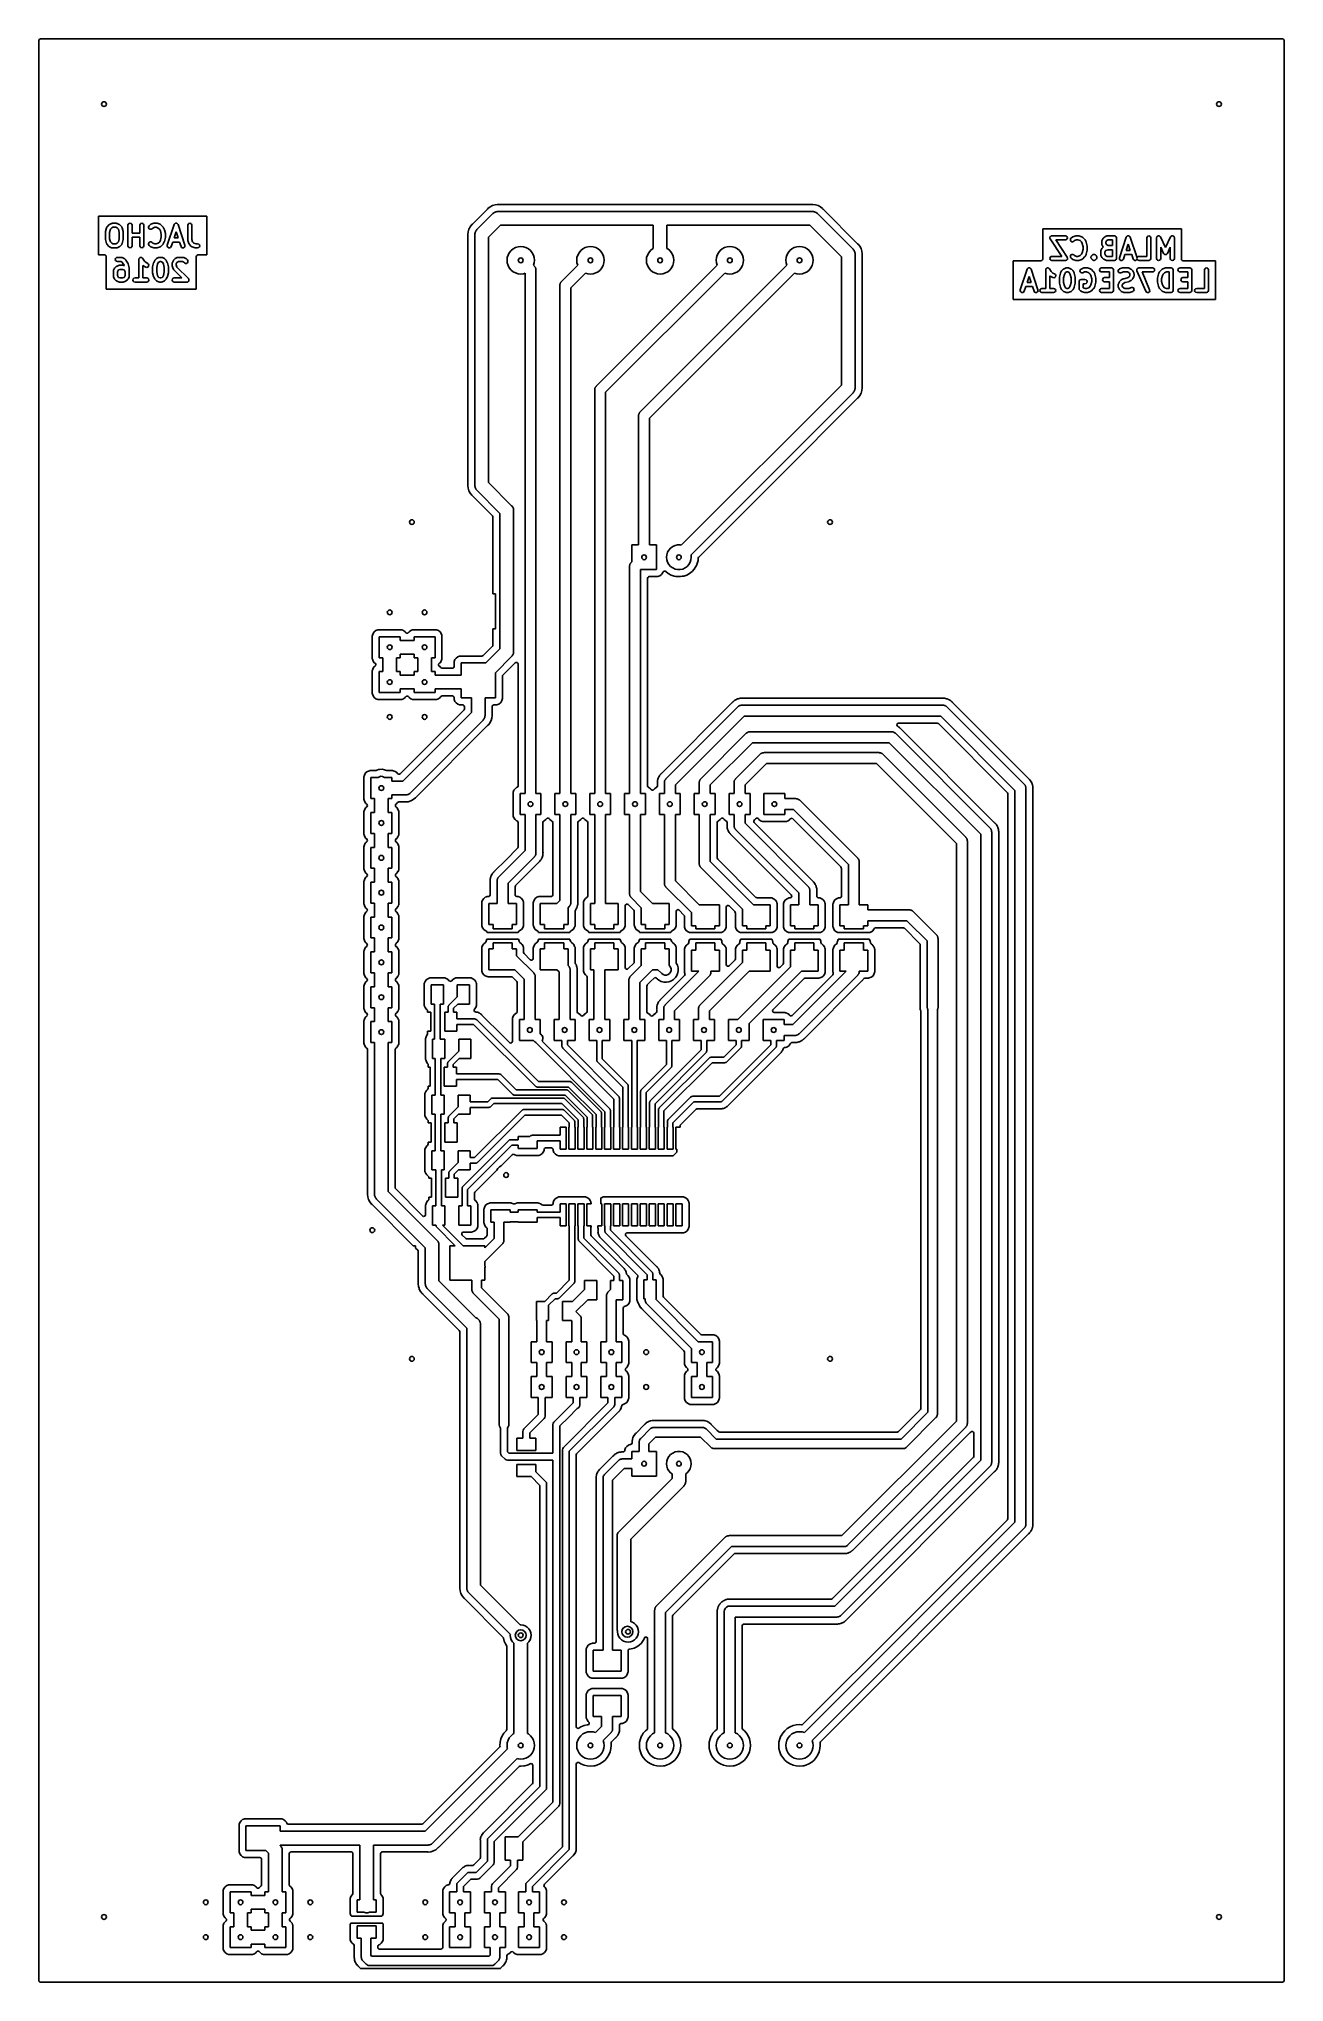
# Model space of a CAD drawing. Extents: x 0.01 to 3.59, y 0.01 to 5.59.
import ezdxf

# ---------------------------------------------------------------- set-up
doc = ezdxf.new("R2010")
doc.units = 0
doc.header["$MEASUREMENT"] = 0
doc.layers.add('BLACK', color=7, linetype='CONTINUOUS')

msp = doc.modelspace()

# ---------------------------------------------------------------- linework, layer by layer
at = {"layer": 'BLACK', "linetype": 'CONTINUOUS'}
for p, q in [((0.012972, 5.58207), (0.01376, 5.58475)), ((0.012972, 5.07848), (0.012972, 5.58207)), ((0.01376, 5.58475), (0.015872, 5.58658)), ((0.015872, 5.58658), (0.017933, 5.58703)), ((0.017933, 5.58703), (3.58207, 5.58703)), ((3.58207, 5.58703), (3.58475, 5.58624)), ((3.58475, 5.58624), (3.58658, 5.58413)), ((3.58658, 5.58413), (3.58703, 5.58207)), ((3.58703, 5.58207), (3.58703, 0.017933)), ((0.012972, 0.110085), (0.012972, 5.07848)), ((0.494898, 5.07848), (0.18411, 5.07848)), ((0.18411, 5.07848), (0.18411, 4.96716)), ((0.494898, 4.96716), (0.494898, 5.07848)), ((1.30046, 5.09861), (1.25739, 5.05554)), ((1.27008, 5.03992), (1.31608, 5.08592)), ((1.30062, 5.09879), (1.30046, 5.09861)), ((1.30179, 5.10021), (1.30062, 5.09879)), ((1.30783, 5.10517), (1.30179, 5.10021)), ((1.31473, 5.10886), (1.30783, 5.10517)), ((1.30783, 5.10517), (1.30783, 5.10517)), ((1.32222, 5.11113), (1.31473, 5.10886)), ((1.31608, 5.08592), (1.31777, 5.08718)), ((1.31777, 5.08718), (1.31936, 5.08856)), ((1.31936, 5.08856), (1.32, 5.08885)), ((1.32, 5.08885), (1.32057, 5.08928)), ((1.32057, 5.08928), (1.32254, 5.09001)), ((1.32805, 5.1117), (1.32222, 5.11113)), ((1.32222, 5.11113), (1.32222, 5.11113)), ((1.32222, 5.11113), (1.32222, 5.11113)), ((1.32254, 5.09001), (1.32445, 5.09089)), ((1.32445, 5.09089), (1.32515, 5.09099)), ((1.32515, 5.09099), (1.32582, 5.09124)), ((1.32582, 5.09124), (1.32792, 5.09139)), ((1.32792, 5.09139), (1.33, 5.09169)), ((1.33, 5.1119), (1.32805, 5.1117)), ((1.33183, 5.11172), (1.33, 5.1119)), ((1.33, 5.1119), (1.33, 5.1119)), ((1.33, 5.09169), (2.234, 5.09169)), ((1.33207, 5.1117), (1.33183, 5.11172)), ((2.23193, 5.1117), (1.33207, 5.1117)), ((2.23217, 5.11172), (2.23193, 5.1117)), ((2.234, 5.1119), (2.23217, 5.11172)), ((2.24178, 5.11113), (2.234, 5.1119)), ((2.234, 5.1119), (2.234, 5.1119)), ((2.234, 5.09169), (2.23608, 5.09139)), ((2.23608, 5.09139), (2.23818, 5.09124)), ((2.23818, 5.09124), (2.23885, 5.09099)), ((2.23885, 5.09099), (2.23955, 5.09089)), ((2.23955, 5.09089), (2.24146, 5.09001)), ((2.24146, 5.09001), (2.24343, 5.08928)), ((2.24927, 5.10886), (2.24178, 5.11113)), ((2.24178, 5.11113), (2.24178, 5.11113)), ((2.24178, 5.11113), (2.24178, 5.11113)), ((2.24343, 5.08928), (2.244, 5.08885)), ((2.244, 5.08885), (2.24464, 5.08856)), ((2.24464, 5.08856), (2.24623, 5.08718)), ((2.24623, 5.08718), (2.24792, 5.08592)), ((2.24792, 5.08592), (2.34992, 4.98392)), ((2.25617, 5.10517), (2.24927, 5.10886)), ((2.26221, 5.10021), (2.25617, 5.10517)), ((2.26338, 5.09879), (2.26221, 5.10021)), ((2.26354, 5.09861), (2.26338, 5.09879)), ((2.36261, 4.99954), (2.26354, 5.09861)), ((0.204142, 5.03266), (0.20433, 5.03337)), ((0.204142, 5.01298), (0.204142, 5.03266)), ((0.204318, 5.0341), (0.20713, 5.04535)), ((0.20433, 5.03337), (0.204318, 5.0341)), ((0.20713, 5.04535), (0.207155, 5.04539)), ((0.207155, 5.04544), (0.207896, 5.04672)), ((0.207155, 5.04539), (0.207155, 5.04544)), ((0.207896, 5.04672), (0.208614, 5.04802)), ((0.208614, 5.04802), (0.208658, 5.04804)), ((0.208658, 5.04804), (0.208684, 5.04809)), ((0.208684, 5.04809), (0.214308, 5.05371)), ((0.214308, 5.05371), (0.215131, 5.05419)), ((0.215131, 5.05419), (0.215843, 5.05482)), ((0.215843, 5.05482), (0.221467, 5.05763)), ((0.218192, 5.04089), (0.215953, 5.03194)), ((0.215953, 5.03194), (0.215953, 5.01371)), ((0.221982, 5.04468), (0.218192, 5.04089)), ((0.221467, 5.05763), (0.222797, 5.0579)), ((0.225502, 5.04644), (0.221982, 5.04468)), ((0.222797, 5.0579), (0.224108, 5.05825)), ((0.224108, 5.05825), (0.235357, 5.05825)), ((0.233962, 5.04644), (0.225502, 5.04644)), ((0.237483, 5.04468), (0.233962, 5.04644)), ((0.235357, 5.05825), (0.236668, 5.0579)), ((0.236668, 5.0579), (0.237998, 5.05763)), ((0.241273, 5.04089), (0.237483, 5.04468)), ((0.237998, 5.05763), (0.243622, 5.05482)), ((0.243512, 5.03194), (0.241273, 5.04089)), ((0.243512, 5.01371), (0.243512, 5.03194)), ((0.243622, 5.05482), (0.244333, 5.05419)), ((0.244333, 5.05419), (0.245157, 5.05371)), ((0.245157, 5.05371), (0.250781, 5.04809)), ((0.250781, 5.04809), (0.250807, 5.04804)), ((0.250807, 5.04804), (0.250851, 5.04802)), ((0.250851, 5.04802), (0.251569, 5.04672)), ((0.251569, 5.04672), (0.252309, 5.04544)), ((0.252309, 5.04544), (0.252309, 5.04539)), ((0.252309, 5.04539), (0.252334, 5.04535)), ((0.252334, 5.04535), (0.255146, 5.0341)), ((0.255146, 5.0341), (0.255134, 5.03337)), ((0.255134, 5.03337), (0.255323, 5.03266)), ((0.255323, 5.03266), (0.255323, 5.01298)), ((0.268821, 5.05235), (0.269612, 5.0553)), ((0.268821, 4.99329), (0.268821, 5.05235)), ((0.269612, 5.0553), (0.271774, 5.05746)), ((0.271774, 5.05746), (0.274727, 5.05825)), ((0.274727, 5.05825), (0.277679, 5.05746)), ((0.277679, 5.05746), (0.279841, 5.0553)), ((0.279841, 5.0553), (0.280632, 5.05235)), ((0.280632, 5.05235), (0.280632, 5.03013)), ((0.280632, 5.03013), (0.302567, 5.03013)), ((0.302567, 5.01832), (0.280632, 5.01832)), ((0.280632, 5.01832), (0.280632, 4.99329)), ((0.302567, 5.05235), (0.303358, 5.0553)), ((0.302567, 5.03013), (0.302567, 5.05235)), ((0.302567, 4.99329), (0.302567, 5.01832)), ((0.303358, 5.0553), (0.30552, 5.05746)), ((0.30552, 5.05746), (0.308472, 5.05825)), ((0.308472, 5.05825), (0.311425, 5.05746)), ((0.311425, 5.05746), (0.313587, 5.0553)), ((0.313587, 5.0553), (0.314378, 5.05235)), ((0.314378, 5.05235), (0.314378, 4.99329)), ((0.328077, 5.04825), (0.329606, 5.0509)), ((0.328077, 5.0452), (0.328077, 5.04825)), ((0.329606, 5.04255), (0.328077, 5.0452)), ((0.329606, 5.0509), (0.332418, 5.05371)), ((0.332253, 5.04102), (0.329606, 5.04255)), ((0.33531, 5.04102), (0.332253, 5.04102)), ((0.332418, 5.05371), (0.333594, 5.05439)), ((0.333594, 5.05439), (0.334726, 5.05514)), ((0.334726, 5.05514), (0.343163, 5.05795)), ((0.337958, 5.04255), (0.33531, 5.04102)), ((0.339784, 5.04438), (0.337958, 5.04255)), ((0.345989, 5.04644), (0.339784, 5.04438)), ((0.343163, 5.05795), (0.344112, 5.05801)), ((0.344112, 5.05801), (0.34503, 5.05825)), ((0.34503, 5.05825), (0.350655, 5.05825)), ((0.349696, 5.04644), (0.345989, 5.04644)), ((0.355901, 5.04438), (0.349696, 5.04644)), ((0.350655, 5.05825), (0.351573, 5.05801)), ((0.351573, 5.05801), (0.352522, 5.05795)), ((0.352522, 5.05795), (0.360959, 5.05514)), ((0.359862, 5.04041), (0.355901, 5.04438)), ((0.361956, 5.03623), (0.359862, 5.04041)), ((0.360959, 5.05514), (0.362091, 5.05439)), ((0.364434, 5.02631), (0.361956, 5.03623)), ((0.361956, 5.00942), (0.364434, 5.01933)), ((0.362091, 5.05439), (0.363267, 5.05371)), ((0.363267, 5.05371), (0.368891, 5.04809)), ((0.364434, 5.01933), (0.364434, 5.02631)), ((0.368891, 5.04809), (0.369367, 5.04727)), ((0.369367, 5.04727), (0.369997, 5.04655)), ((0.369997, 5.04655), (0.37281, 5.04093)), ((0.37281, 5.04093), (0.37294, 5.04029)), ((0.37294, 5.04029), (0.373257, 5.03972)), ((0.373257, 5.03972), (0.376069, 5.02847)), ((0.376069, 5.01717), (0.373257, 5.00592)), ((0.376069, 5.02847), (0.376057, 5.02774)), ((0.376057, 5.02774), (0.376245, 5.02704)), ((0.376245, 5.0186), (0.376057, 5.0179)), ((0.376057, 5.0179), (0.376069, 5.01717)), ((0.376245, 5.02704), (0.376245, 5.0186)), ((0.38161, 4.99516), (0.401295, 5.05422)), ((0.406898, 5.03367), (0.40103, 5.01607)), ((0.401295, 5.05422), (0.401949, 5.05521)), ((0.401949, 5.05521), (0.402479, 5.05627)), ((0.402479, 5.05627), (0.40278, 5.05647)), ((0.40278, 5.05647), (0.402979, 5.05677)), ((0.402979, 5.05677), (0.404041, 5.0573)), ((0.404041, 5.0573), (0.40503, 5.05795)), ((0.40503, 5.05795), (0.405391, 5.05797)), ((0.405391, 5.05797), (0.405714, 5.05813)), ((0.405714, 5.05813), (0.406898, 5.05806)), ((0.406898, 5.05806), (0.408082, 5.05813)), ((0.412765, 5.01607), (0.406898, 5.03367)), ((0.408082, 5.05813), (0.408405, 5.05797)), ((0.408405, 5.05797), (0.408765, 5.05795)), ((0.408765, 5.05795), (0.409755, 5.0573)), ((0.409755, 5.0573), (0.410816, 5.05677)), ((0.410816, 5.05677), (0.411015, 5.05647)), ((0.411015, 5.05647), (0.411316, 5.05627)), ((0.411316, 5.05627), (0.411847, 5.05521)), ((0.411847, 5.05521), (0.4125, 5.05422)), ((0.4125, 5.05422), (0.432185, 4.99516)), ((0.440362, 5.05235), (0.441153, 5.0553)), ((0.440362, 5.01017), (0.440362, 5.05235)), ((0.441153, 5.0553), (0.443315, 5.05746)), ((0.443315, 5.05746), (0.446268, 5.05825)), ((0.446268, 5.05825), (0.44922, 5.05746)), ((0.44922, 5.05746), (0.451382, 5.0553)), ((0.451382, 5.0553), (0.452173, 5.05235)), ((0.452173, 5.05235), (0.452173, 5.01113)), ((1.24487, 5.03378), (1.2441, 5.026)), ((1.2441, 5.026), (1.2441, 5.026)), ((1.2441, 5.026), (1.24428, 5.02417)), ((1.24428, 5.02417), (1.2443, 5.02393)), ((1.2443, 5.02393), (1.2443, 4.30807)), ((1.24714, 5.04127), (1.24487, 5.03378)), ((1.24487, 5.03378), (1.24487, 5.03378)), ((1.24851, 5.04383), (1.24714, 5.04127)), ((1.24714, 5.04127), (1.24714, 5.04127)), ((1.25083, 5.04817), (1.24851, 5.04383)), ((1.25579, 5.05421), (1.25083, 5.04817)), ((1.25721, 5.05538), (1.25579, 5.05421)), ((1.25579, 5.05421), (1.25579, 5.05421)), ((1.25739, 5.05554), (1.25721, 5.05538)), ((1.26431, 5.026), (1.26461, 5.02808)), ((1.26431, 4.306), (1.26431, 5.026)), ((1.26461, 5.02808), (1.26476, 5.03018)), ((1.26476, 5.03018), (1.26501, 5.03085)), ((1.26501, 5.03085), (1.26511, 5.03155)), ((1.26511, 5.03155), (1.26599, 5.03346)), ((1.26599, 5.03346), (1.26672, 5.03543)), ((1.26672, 5.03543), (1.26715, 5.036)), ((1.26715, 5.036), (1.26744, 5.03664)), ((1.26744, 5.03664), (1.26882, 5.03823)), ((1.26882, 5.03823), (1.27008, 5.03992)), ((1.30369, 5.01785), (1.30368, 4.31415)), ((1.33815, 5.05231), (1.30369, 5.01785)), ((1.77631, 5.05231), (1.33815, 5.05231)), ((1.77631, 4.98575), (1.77631, 5.05231)), ((2.22585, 5.05231), (1.81569, 5.05231)), ((1.81569, 5.05231), (1.81569, 4.98575)), ((2.31631, 4.96185), (2.22585, 5.05231)), ((3.29225, 5.04248), (2.89411, 5.04248)), ((2.89411, 5.04248), (2.89411, 4.95544)), ((2.91434, 5.01635), (2.91468, 5.01765)), ((2.91468, 5.01765), (2.91495, 5.01897)), ((2.91495, 5.01897), (2.91508, 5.01911)), ((2.91508, 5.01911), (2.91513, 5.0193)), ((2.91513, 5.0193), (2.91608, 5.02025)), ((2.91608, 5.02025), (2.91696, 5.02126)), ((2.91696, 5.02126), (2.91715, 5.02133)), ((2.91715, 5.02133), (2.91729, 5.02146)), ((2.91729, 5.02146), (2.91859, 5.02181)), ((2.91859, 5.02181), (2.91986, 5.02224)), ((2.91986, 5.02224), (2.92005, 5.0222)), ((2.92005, 5.0222), (2.92024, 5.02225)), ((2.92024, 5.02225), (2.95961, 5.02225)), ((2.95961, 5.02225), (2.96256, 5.02146)), ((2.96256, 5.02146), (2.96473, 5.0193)), ((2.96473, 5.0193), (2.96552, 5.01635)), ((2.97512, 5.0149), (2.97793, 5.01771)), ((2.97793, 5.01771), (2.97911, 5.01839)), ((2.97911, 5.01839), (2.98024, 5.01914)), ((2.98024, 5.01914), (2.98868, 5.02195)), ((2.98868, 5.02195), (2.98963, 5.02201)), ((2.98963, 5.02201), (2.99054, 5.02225)), ((2.99054, 5.02225), (2.99617, 5.02225)), ((2.99617, 5.02225), (2.99709, 5.02201)), ((2.99709, 5.02201), (2.99804, 5.02195)), ((2.99804, 5.02195), (3.00647, 5.01914)), ((3.00647, 5.01914), (3.00761, 5.01839)), ((3.00761, 5.01839), (3.00878, 5.01771)), ((3.00878, 5.01771), (3.01441, 5.01209)), ((3.06792, 5.0149), (3.07073, 5.01771)), ((3.07073, 5.01771), (3.07156, 5.01819)), ((3.07156, 5.01819), (3.07227, 5.01882)), ((3.07227, 5.01882), (3.07789, 5.02163)), ((3.07789, 5.02163), (3.07922, 5.0219)), ((3.07922, 5.0219), (3.08053, 5.02225)), ((3.08053, 5.02225), (3.10022, 5.02225)), ((3.10022, 5.02225), (3.10317, 5.02146)), ((3.10317, 5.02146), (3.10533, 5.0193)), ((3.10533, 5.0193), (3.10612, 5.01635)), ((3.1143, 4.95916), (3.13399, 5.01822)), ((3.13399, 5.01822), (3.13464, 5.01921)), ((3.13464, 5.01921), (3.13517, 5.02027)), ((3.13517, 5.02027), (3.13547, 5.02047)), ((3.13547, 5.02047), (3.13567, 5.02077)), ((3.13567, 5.02077), (3.13673, 5.0213)), ((3.13673, 5.0213), (3.13772, 5.02195)), ((3.13772, 5.02195), (3.13808, 5.02197)), ((3.13808, 5.02197), (3.1384, 5.02213)), ((3.1384, 5.02213), (3.13959, 5.02206)), ((3.13959, 5.02206), (3.14077, 5.02213)), ((3.14077, 5.02213), (3.1411, 5.02197)), ((3.1411, 5.02197), (3.14146, 5.02195)), ((3.14146, 5.02195), (3.14245, 5.0213)), ((3.14245, 5.0213), (3.14351, 5.02077)), ((3.14351, 5.02077), (3.14371, 5.02047)), ((3.14371, 5.02047), (3.14401, 5.02027)), ((3.14401, 5.02027), (3.14454, 5.01921)), ((3.14454, 5.01921), (3.14519, 5.01822)), ((3.14519, 5.01822), (3.16488, 4.95916)), ((3.19274, 5.01635), (3.19353, 5.0193)), ((3.19353, 5.0193), (3.19569, 5.02146)), ((3.19569, 5.02146), (3.19864, 5.02225)), ((3.19864, 5.02225), (3.2016, 5.02146)), ((3.2016, 5.02146), (3.20376, 5.0193)), ((3.20376, 5.0193), (3.20455, 5.01635)), ((3.22088, 5.01686), (3.22132, 5.01807)), ((3.22093, 5.0166), (3.22088, 5.01686)), ((3.22132, 5.01807), (3.22165, 5.0193)), ((3.22165, 5.0193), (3.22184, 5.01949)), ((3.22184, 5.01949), (3.22193, 5.01974)), ((3.22193, 5.01974), (3.22291, 5.02056)), ((3.22291, 5.02056), (3.22381, 5.02146)), ((3.22381, 5.02146), (3.22407, 5.02153)), ((3.22407, 5.02153), (3.22427, 5.0217)), ((3.22427, 5.0217), (3.22553, 5.02192)), ((3.22553, 5.02192), (3.22676, 5.02225)), ((3.22676, 5.02225), (3.22702, 5.02219)), ((3.22702, 5.02219), (3.22728, 5.02223)), ((3.22728, 5.02223), (3.22848, 5.02179)), ((3.22848, 5.02179), (3.22972, 5.02146)), ((3.22972, 5.02146), (3.2299, 5.02128)), ((3.2299, 5.02128), (3.23015, 5.02119)), ((3.23015, 5.02119), (3.23097, 5.02021)), ((3.23097, 5.02021), (3.23188, 5.0193)), ((3.23188, 5.0193), (3.23195, 5.01905)), ((3.23195, 5.01905), (3.23212, 5.01885)), ((3.23212, 5.01885), (3.24645, 4.98813)), ((3.24645, 4.98813), (3.26078, 5.01885)), ((3.26078, 5.01885), (3.26095, 5.01905)), ((3.26095, 5.01905), (3.26102, 5.0193)), ((3.26102, 5.0193), (3.26193, 5.02021)), ((3.26193, 5.02021), (3.26275, 5.02119)), ((3.26275, 5.02119), (3.263, 5.02128)), ((3.263, 5.02128), (3.26318, 5.02146)), ((3.26318, 5.02146), (3.26442, 5.02179)), ((3.26442, 5.02179), (3.26562, 5.02223)), ((3.26562, 5.02223), (3.26588, 5.02219)), ((3.26588, 5.02219), (3.26613, 5.02225)), ((3.26613, 5.02225), (3.26737, 5.02192)), ((3.26737, 5.02192), (3.26863, 5.0217)), ((3.26863, 5.0217), (3.26883, 5.02153)), ((3.26883, 5.02153), (3.26909, 5.02146)), ((3.26909, 5.02146), (3.26999, 5.02056)), ((3.26999, 5.02056), (3.27097, 5.01974)), ((3.27097, 5.01974), (3.27106, 5.01949)), ((3.27106, 5.01949), (3.27125, 5.0193)), ((3.27125, 5.0193), (3.27158, 5.01807)), ((3.27158, 5.01807), (3.27202, 5.01686)), ((3.27202, 5.01686), (3.27197, 5.0166)), ((3.29225, 4.95544), (3.29225, 5.04248)), ((0.18411, 4.96716), (0.201679, 4.96716)), ((0.201679, 4.96716), (0.204361, 4.96637)), ((0.20433, 5.01228), (0.204142, 5.01298)), ((0.204318, 5.01155), (0.20433, 5.01228)), ((0.20713, 5.0003), (0.204318, 5.01155)), ((0.204361, 4.96637), (0.206192, 4.96426)), ((0.206192, 4.96426), (0.20664, 4.9622)), ((0.20664, 4.9622), (0.20664, 4.86916)), ((0.207155, 5.00025), (0.20713, 5.0003)), ((0.207155, 5.0002), (0.207155, 5.00025)), ((0.207896, 4.99892), (0.207155, 5.0002)), ((0.208614, 4.99763), (0.207896, 4.99892)), ((0.208658, 4.9976), (0.208614, 4.99763)), ((0.208684, 4.99755), (0.208658, 4.9976)), ((0.214308, 4.99193), (0.208684, 4.99755)), ((0.215131, 4.99146), (0.214308, 4.99193)), ((0.215843, 4.99082), (0.215131, 4.99146)), ((0.221467, 4.98801), (0.215843, 4.99082)), ((0.215953, 5.01371), (0.218192, 5.00475)), ((0.218192, 5.00475), (0.221982, 5.00096)), ((0.222797, 4.98774), (0.221467, 4.98801)), ((0.221982, 5.00096), (0.225502, 4.9992)), ((0.224108, 4.98739), (0.222797, 4.98774)), ((0.235357, 4.98739), (0.224108, 4.98739)), ((0.225502, 4.9992), (0.233962, 4.9992)), ((0.233962, 4.9992), (0.237483, 5.00096)), ((0.236668, 4.98774), (0.235357, 4.98739)), ((0.237998, 4.98801), (0.236668, 4.98774)), ((0.237483, 5.00096), (0.241273, 5.00475)), ((0.243622, 4.99082), (0.237998, 4.98801)), ((0.241273, 5.00475), (0.243512, 5.01371)), ((0.244333, 4.99146), (0.243622, 4.99082)), ((0.245157, 4.99193), (0.244333, 4.99146)), ((0.250781, 4.99755), (0.245157, 4.99193)), ((0.250807, 4.9976), (0.250781, 4.99755)), ((0.250851, 4.99763), (0.250807, 4.9976)), ((0.251569, 4.99892), (0.250851, 4.99763)), ((0.252309, 5.0002), (0.251569, 4.99892)), ((0.252334, 5.0003), (0.252309, 5.00025)), ((0.252309, 5.00025), (0.252309, 5.0002)), ((0.255146, 5.01155), (0.252334, 5.0003)), ((0.255323, 5.01298), (0.255134, 5.01228)), ((0.255134, 5.01228), (0.255146, 5.01155)), ((0.269612, 4.99034), (0.268821, 4.99329)), ((0.271774, 4.98818), (0.269612, 4.99034)), ((0.274727, 4.98739), (0.271774, 4.98818)), ((0.277679, 4.98818), (0.274727, 4.98739)), ((0.279841, 4.99034), (0.277679, 4.98818)), ((0.280632, 4.99329), (0.279841, 4.99034)), ((0.303358, 4.99034), (0.302567, 4.99329)), ((0.30552, 4.98818), (0.303358, 4.99034)), ((0.308472, 4.98739), (0.30552, 4.98818)), ((0.311425, 4.98818), (0.308472, 4.98739)), ((0.313587, 4.99034), (0.311425, 4.98818)), ((0.314378, 4.99329), (0.313587, 4.99034)), ((0.328077, 5.00045), (0.329606, 5.00309)), ((0.328077, 4.99739), (0.328077, 5.00045)), ((0.329606, 4.99474), (0.328077, 4.99739)), ((0.329606, 5.00309), (0.332253, 5.00462)), ((0.332418, 4.99193), (0.329606, 4.99474)), ((0.332253, 5.00462), (0.33531, 5.00462)), ((0.333594, 4.99125), (0.332418, 4.99193)), ((0.334726, 4.9905), (0.333594, 4.99125)), ((0.343163, 4.98769), (0.334726, 4.9905)), ((0.33531, 5.00462), (0.337958, 5.00309)), ((0.337958, 5.00309), (0.339784, 5.00127)), ((0.339784, 5.00127), (0.345989, 4.9992)), ((0.344112, 4.98763), (0.343163, 4.98769)), ((0.34503, 4.98739), (0.344112, 4.98763)), ((0.350655, 4.98739), (0.34503, 4.98739)), ((0.345989, 4.9992), (0.349696, 4.9992)), ((0.349696, 4.9992), (0.355901, 5.00127)), ((0.351573, 4.98763), (0.350655, 4.98739)), ((0.352522, 4.98769), (0.351573, 4.98763)), ((0.360959, 4.9905), (0.352522, 4.98769)), ((0.355901, 5.00127), (0.359862, 5.00523)), ((0.359862, 5.00523), (0.361956, 5.00942)), ((0.362091, 4.99125), (0.360959, 4.9905)), ((0.363267, 4.99193), (0.362091, 4.99125)), ((0.368891, 4.99755), (0.363267, 4.99193)), ((0.369367, 4.99838), (0.368891, 4.99755)), ((0.369997, 4.99909), (0.369367, 4.99838)), ((0.37281, 5.00471), (0.369997, 4.99909)), ((0.37294, 5.00535), (0.37281, 5.00471)), ((0.373257, 5.00592), (0.37294, 5.00535)), ((0.381427, 4.99211), (0.38161, 4.99516)), ((0.382794, 4.98938), (0.381427, 4.99211)), ((0.385345, 4.98769), (0.382794, 4.98938)), ((0.388396, 4.98751), (0.385345, 4.98769)), ((0.391131, 4.98888), (0.388396, 4.98751)), ((0.392815, 4.99143), (0.391131, 4.98888)), ((0.397093, 5.00426), (0.392815, 4.99143)), ((0.416702, 5.00426), (0.397093, 5.00426)), ((0.40103, 5.01607), (0.412765, 5.01607)), ((0.42098, 4.99143), (0.416702, 5.00426)), ((0.422664, 4.98888), (0.42098, 4.99143)), ((0.425399, 4.98751), (0.422664, 4.98888)), ((0.42845, 4.98769), (0.425399, 4.98751)), ((0.431001, 4.98938), (0.42845, 4.98769)), ((0.432368, 4.99211), (0.431001, 4.98938)), ((0.432185, 4.99516), (0.432368, 4.99211)), ((0.440608, 5.00925), (0.440362, 5.01017)), ((0.440665, 5.0083), (0.440608, 5.00925)), ((0.443477, 4.99986), (0.440665, 5.0083)), ((0.444225, 4.99873), (0.443477, 4.99986)), ((0.444904, 4.99755), (0.444225, 4.99873)), ((0.450528, 4.99193), (0.444904, 4.99755)), ((0.451704, 4.99125), (0.450528, 4.99193)), ((0.452837, 4.9905), (0.451704, 4.99125)), ((0.452173, 5.01113), (0.454241, 5.00492)), ((0.461273, 4.98769), (0.452837, 4.9905)), ((0.454241, 5.00492), (0.457894, 5.00127)), ((0.457894, 5.00127), (0.464099, 4.9992)), ((0.462222, 4.98763), (0.461273, 4.98769)), ((0.463141, 4.98739), (0.462222, 4.98763)), ((0.468765, 4.98739), (0.463141, 4.98739)), ((0.464099, 4.9992), (0.468765, 4.9992)), ((0.464183, 4.9622), (0.46497, 4.96488)), ((0.464183, 4.86916), (0.464183, 4.9622)), ((0.46497, 4.96488), (0.467083, 4.96671)), ((0.467083, 4.96671), (0.469144, 4.96716)), ((0.468765, 4.9992), (0.471718, 4.99841)), ((0.471718, 4.98818), (0.468765, 4.98739)), ((0.469144, 4.96716), (0.494898, 4.96716)), ((0.471718, 4.99841), (0.473879, 4.99625)), ((0.473879, 4.99034), (0.471718, 4.98818)), ((0.473879, 4.99625), (0.47467, 4.99329)), ((0.47467, 4.99329), (0.473879, 4.99034)), ((1.35739, 4.95952), (1.35963, 4.96691)), ((1.35963, 4.96691), (1.36326, 4.97372)), ((1.36326, 4.97372), (1.36816, 4.97968)), ((1.36816, 4.97968), (1.37413, 4.98458)), ((1.37413, 4.98458), (1.38093, 4.98822)), ((1.38093, 4.98822), (1.38832, 4.99046)), ((1.38832, 4.99046), (1.396, 4.99121)), ((1.396, 4.99121), (1.40368, 4.99046)), ((1.40368, 4.99046), (1.41107, 4.98822)), ((1.41107, 4.98822), (1.41787, 4.98458)), ((1.41787, 4.98458), (1.42384, 4.97968)), ((1.42384, 4.97968), (1.42874, 4.97372)), ((1.42874, 4.97372), (1.43237, 4.96691)), ((1.43237, 4.96691), (1.43461, 4.95952)), ((1.55739, 4.95952), (1.55963, 4.96691)), ((1.55963, 4.96691), (1.56326, 4.97372)), ((1.56326, 4.97372), (1.56816, 4.97968)), ((1.56816, 4.97968), (1.57413, 4.98458)), ((1.57413, 4.98458), (1.58093, 4.98822)), ((1.58093, 4.98822), (1.58832, 4.99046)), ((1.58832, 4.99046), (1.596, 4.99121)), ((1.596, 4.99121), (1.60368, 4.99046)), ((1.60368, 4.99046), (1.61107, 4.98822)), ((1.61107, 4.98822), (1.61787, 4.98458)), ((1.61787, 4.98458), (1.62384, 4.97968)), ((1.62384, 4.97968), (1.62874, 4.97372)), ((1.62874, 4.97372), (1.63237, 4.96691)), ((1.63237, 4.96691), (1.63461, 4.95952)), ((1.75739, 4.95952), (1.75963, 4.96691)), ((1.75963, 4.96691), (1.76326, 4.97372)), ((1.76326, 4.97372), (1.76816, 4.97968)), ((1.76816, 4.97968), (1.77413, 4.98458)), ((1.77413, 4.98458), (1.77631, 4.98575)), ((1.81569, 4.98575), (1.81787, 4.98458)), ((1.81787, 4.98458), (1.82384, 4.97968)), ((1.82384, 4.97968), (1.82874, 4.97372)), ((1.82874, 4.97372), (1.83237, 4.96691)), ((1.83237, 4.96691), (1.83461, 4.95952)), ((1.95739, 4.95952), (1.95963, 4.96691)), ((1.95963, 4.96691), (1.96326, 4.97372)), ((1.96326, 4.97372), (1.96816, 4.97968)), ((1.96816, 4.97968), (1.97413, 4.98458)), ((1.97413, 4.98458), (1.98093, 4.98822)), ((1.98093, 4.98822), (1.98832, 4.99046)), ((1.98832, 4.99046), (1.996, 4.99121)), ((1.996, 4.99121), (2.00368, 4.99046)), ((2.00368, 4.99046), (2.01107, 4.98822)), ((2.01107, 4.98822), (2.01787, 4.98458)), ((2.01787, 4.98458), (2.02384, 4.97968)), ((2.02384, 4.97968), (2.02874, 4.97372)), ((2.02874, 4.97372), (2.03237, 4.96691)), ((2.03237, 4.96691), (2.03461, 4.95952)), ((2.15739, 4.95952), (2.15963, 4.96691)), ((2.15963, 4.96691), (2.16326, 4.97372)), ((2.16326, 4.97372), (2.16816, 4.97968)), ((2.16816, 4.97968), (2.17413, 4.98458)), ((2.17413, 4.98458), (2.18093, 4.98822)), ((2.18093, 4.98822), (2.18832, 4.99046)), ((2.18832, 4.99046), (2.196, 4.99121)), ((2.196, 4.99121), (2.20368, 4.99046)), ((2.20368, 4.99046), (2.21107, 4.98822)), ((2.21107, 4.98822), (2.21787, 4.98458)), ((2.21787, 4.98458), (2.22384, 4.97968)), ((2.22384, 4.97968), (2.22874, 4.97372)), ((2.22874, 4.97372), (2.23237, 4.96691)), ((2.23237, 4.96691), (2.23461, 4.95952)), ((2.31631, 4.59415), (2.31631, 4.96185)), ((2.34992, 4.98392), (2.35118, 4.98223)), ((2.35118, 4.98223), (2.35256, 4.98064)), ((2.35256, 4.98064), (2.35285, 4.98)), ((2.35285, 4.98), (2.35328, 4.97943)), ((2.35328, 4.97943), (2.35401, 4.97746)), ((2.35401, 4.97746), (2.35489, 4.97555)), ((2.35489, 4.97555), (2.35499, 4.97485)), ((2.35499, 4.97485), (2.35524, 4.97418)), ((2.35524, 4.97418), (2.35539, 4.97208)), ((2.35539, 4.97208), (2.35569, 4.97)), ((2.35569, 4.97), (2.35569, 4.586)), ((2.36279, 4.99938), (2.36261, 4.99954)), ((2.36421, 4.99821), (2.36279, 4.99938)), ((2.36917, 4.99217), (2.36421, 4.99821)), ((2.37286, 4.98527), (2.36917, 4.99217)), ((2.37513, 4.97778), (2.37286, 4.98527)), ((2.3759, 4.97), (2.37513, 4.97778)), ((2.37513, 4.97778), (2.37513, 4.97778)), ((2.37513, 4.97778), (2.37513, 4.97778)), ((2.3757, 4.96793), (2.37572, 4.96817)), ((2.3757, 4.83916), (2.3757, 4.96793)), ((2.37572, 4.96817), (2.3759, 4.97)), ((2.3759, 4.97), (2.3759, 4.97)), ((2.91439, 5.01616), (2.91434, 5.01635)), ((2.91435, 5.01597), (2.91439, 5.01616)), ((2.91478, 5.0147), (2.91435, 5.01597)), ((2.91513, 5.0134), (2.91478, 5.0147)), ((2.91526, 5.01326), (2.91513, 5.0134)), ((2.91513, 4.96025), (2.91729, 4.96241)), ((2.91533, 5.01307), (2.91526, 5.01326)), ((2.94858, 4.9632), (2.91533, 5.01307)), ((2.91729, 4.96241), (2.92024, 4.9632)), ((2.92024, 4.9632), (2.94858, 4.9632)), ((2.95961, 5.01044), (2.93128, 5.01044)), ((2.93128, 5.01044), (2.96452, 4.96057)), ((2.96256, 5.01123), (2.95961, 5.01044)), ((2.96473, 5.0134), (2.96256, 5.01123)), ((2.96552, 5.01635), (2.96473, 5.0134)), ((2.97359, 5.01225), (2.97512, 5.0149)), ((2.97359, 5.0092), (2.97359, 5.01225)), ((2.97512, 5.00655), (2.97359, 5.0092)), ((2.97359, 4.96445), (2.97512, 4.96709)), ((2.97359, 4.96139), (2.97359, 4.96445)), ((2.97512, 4.95874), (2.97359, 4.96139)), ((2.97777, 5.00502), (2.97512, 5.00655)), ((2.97512, 4.96709), (2.97777, 4.96862)), ((2.98082, 5.00502), (2.97777, 5.00502)), ((2.97777, 4.96862), (2.98082, 4.96862)), ((2.98347, 5.00655), (2.98082, 5.00502)), ((2.98082, 4.96862), (2.98347, 4.96709)), ((2.9853, 5.00838), (2.98347, 5.00655)), ((2.98347, 4.96709), (2.9853, 4.96527)), ((2.9915, 5.01044), (2.9853, 5.00838)), ((2.9853, 4.96527), (2.9915, 4.9632)), ((2.99521, 5.01044), (2.9915, 5.01044)), ((2.9915, 4.9632), (2.99521, 4.9632)), ((3.00142, 5.00838), (2.99521, 5.01044)), ((2.99521, 4.9632), (3.00142, 4.96527)), ((3.00538, 5.00441), (3.00142, 5.00838)), ((3.00142, 4.96527), (3.00538, 4.96923)), ((3.00747, 5.00023), (3.00538, 5.00441)), ((3.00538, 4.96923), (3.00747, 4.97342)), ((3.00995, 4.99031), (3.00747, 5.00023)), ((3.00747, 4.97342), (3.00995, 4.98333)), ((3.01441, 4.96155), (3.00878, 4.95593)), ((3.00995, 4.98333), (3.00995, 4.99031)), ((3.01441, 5.01209), (3.01488, 5.01127)), ((3.01488, 4.96238), (3.01441, 4.96155)), ((3.01488, 5.01127), (3.01551, 5.01055)), ((3.01551, 4.96309), (3.01488, 4.96238)), ((3.01551, 5.01055), (3.01832, 5.00493)), ((3.01832, 4.96871), (3.01551, 4.96309)), ((3.01832, 5.00493), (3.01845, 5.00429)), ((3.01845, 4.96935), (3.01832, 4.96871)), ((3.01845, 5.00429), (3.01877, 5.00372)), ((3.01877, 4.96992), (3.01845, 4.96935)), ((3.01877, 5.00372), (3.02158, 4.99247)), ((3.02158, 4.98117), (3.01877, 4.96992)), ((3.02158, 4.99247), (3.02157, 4.99174)), ((3.02157, 4.99174), (3.02176, 4.99104)), ((3.02176, 4.9826), (3.02157, 4.9819)), ((3.02157, 4.9819), (3.02158, 4.98117)), ((3.02176, 4.99104), (3.02176, 4.9826)), ((3.03265, 4.96163), (3.03413, 4.9642)), ((3.03265, 4.95858), (3.03265, 4.96163)), ((3.03265, 4.96163), (3.03265, 4.96163)), ((3.03413, 4.9642), (3.03418, 4.96428)), ((3.03418, 4.96428), (3.03699, 4.96709)), ((3.03418, 4.96428), (3.03418, 4.96428)), ((3.03699, 4.96709), (3.03766, 4.96748)), ((3.03766, 4.96748), (3.03821, 4.96803)), ((3.03821, 4.96803), (3.03896, 4.96823)), ((3.03896, 4.96823), (3.03963, 4.96862)), ((3.03963, 4.96862), (3.04041, 4.96862)), ((3.04041, 4.96862), (3.04116, 4.96882)), ((3.04116, 4.96882), (3.04191, 4.96862)), ((3.04191, 4.96862), (3.04269, 4.96862)), ((3.04269, 4.96862), (3.04269, 4.96862)), ((3.04269, 4.96862), (3.04336, 4.96823)), ((3.04336, 4.96823), (3.04412, 4.96803)), ((3.04412, 4.96803), (3.04467, 4.96748)), ((3.04467, 4.96748), (3.04534, 4.96709)), ((3.04534, 4.96709), (3.04815, 4.96428)), ((3.04815, 4.96428), (3.0482, 4.9642)), ((3.0482, 4.9642), (3.04968, 4.96163)), ((3.04968, 4.96163), (3.04968, 4.96163)), ((3.04968, 4.96163), (3.04968, 4.95858)), ((3.06057, 4.97698), (3.06092, 4.97829)), ((3.06057, 4.96854), (3.06057, 4.97698)), ((3.06092, 4.96723), (3.06057, 4.96854)), ((3.06092, 4.97829), (3.06119, 4.97962)), ((3.06119, 4.9659), (3.06092, 4.96723)), ((3.06119, 4.97962), (3.064, 4.98524)), ((3.064, 4.96028), (3.06119, 4.9659)), ((3.06338, 5.0051), (3.06373, 5.00641)), ((3.06338, 4.99948), (3.06338, 5.0051)), ((3.06373, 4.99817), (3.06338, 4.99948)), ((3.06373, 5.00641), (3.064, 5.00774)), ((3.064, 4.99684), (3.06373, 4.99817)), ((3.064, 5.00774), (3.06681, 5.01337)), ((3.06681, 4.99121), (3.064, 4.99684)), ((3.064, 4.98524), (3.06463, 4.98596)), ((3.06463, 4.98596), (3.06511, 4.98678)), ((3.06511, 4.98678), (3.06792, 4.98959)), ((3.06681, 5.01337), (3.06745, 5.01408)), ((3.06745, 4.9905), (3.06681, 4.99121)), ((3.06745, 5.01408), (3.06792, 5.0149)), ((3.06792, 4.98968), (3.06745, 4.9905)), ((3.06797, 4.98962), (3.06792, 4.98968)), ((3.06792, 4.98959), (3.06797, 4.98962)), ((3.07414, 4.97911), (3.07238, 4.97559)), ((3.07238, 4.97559), (3.07238, 4.96994)), ((3.07238, 4.96994), (3.07414, 4.96642)), ((3.07529, 4.98025), (3.07414, 4.97911)), ((3.07414, 4.96642), (3.07559, 4.96496)), ((3.07695, 5.00723), (3.07519, 5.00371)), ((3.07519, 5.00371), (3.07519, 5.00087)), ((3.07519, 5.00087), (3.07695, 4.99735)), ((3.08149, 4.98232), (3.07529, 4.98025)), ((3.07559, 4.96496), (3.07912, 4.9632)), ((3.07841, 5.00868), (3.07695, 5.00723)), ((3.07695, 4.99735), (3.07841, 4.99589)), ((3.08193, 5.01044), (3.07841, 5.00868)), ((3.07841, 4.99589), (3.08193, 4.99413)), ((3.07912, 4.9632), (3.09431, 4.9632)), ((3.09431, 4.98232), (3.08149, 4.98232)), ((3.09431, 5.01044), (3.08193, 5.01044)), ((3.08193, 4.99413), (3.09431, 4.99413)), ((3.09431, 4.99413), (3.09431, 5.01044)), ((3.09431, 4.9632), (3.09431, 4.98232)), ((3.10612, 5.01635), (3.10612, 4.95729)), ((3.12978, 4.96826), (3.12551, 4.95543)), ((3.14939, 4.96826), (3.12978, 4.96826)), ((3.13959, 4.99767), (3.13372, 4.98007)), ((3.13372, 4.98007), (3.14546, 4.98007)), ((3.14546, 4.98007), (3.13959, 4.99767)), ((3.15367, 4.95543), (3.14939, 4.96826)), ((3.16541, 4.96025), (3.16757, 4.96241)), ((3.16757, 4.96241), (3.17052, 4.9632)), ((3.17052, 4.9632), (3.19274, 4.9632)), ((3.19274, 4.9632), (3.19274, 5.01635)), ((3.20455, 5.01635), (3.20455, 4.95729)), ((3.22086, 5.01635), (3.22093, 5.0166)), ((3.22086, 4.95729), (3.22086, 5.01635)), ((3.2411, 4.97167), (3.23267, 4.98973)), ((3.23267, 4.98973), (3.23267, 4.95729)), ((3.24143, 4.97127), (3.2411, 4.97167)), ((3.24161, 4.97078), (3.24143, 4.97127)), ((3.2424, 4.97012), (3.24161, 4.97078)), ((3.24306, 4.96933), (3.2424, 4.97012)), ((3.24355, 4.96915), (3.24306, 4.96933)), ((3.24395, 4.96882), (3.24355, 4.96915)), ((3.24497, 4.96864), (3.24395, 4.96882)), ((3.24594, 4.96828), (3.24497, 4.96864)), ((3.24645, 4.96837), (3.24594, 4.96828)), ((3.24696, 4.96828), (3.24645, 4.96837)), ((3.24793, 4.96864), (3.24696, 4.96828)), ((3.24895, 4.96882), (3.24793, 4.96864)), ((3.24935, 4.96915), (3.24895, 4.96882)), ((3.24984, 4.96933), (3.24935, 4.96915)), ((3.2505, 4.97012), (3.24984, 4.96933)), ((3.25129, 4.97078), (3.2505, 4.97012)), ((3.25147, 4.97127), (3.25129, 4.97078)), ((3.2518, 4.97167), (3.25147, 4.97127)), ((3.26023, 4.98973), (3.2518, 4.97167)), ((3.26023, 4.95729), (3.26023, 4.98973)), ((3.27197, 5.0166), (3.27204, 5.01635)), ((3.27204, 5.01635), (3.27204, 4.95729)), ((0.226857, 4.9206), (0.227208, 4.92191)), ((0.226857, 4.90654), (0.226857, 4.9206)), ((0.227208, 4.90523), (0.226857, 4.90654)), ((0.227208, 4.92191), (0.227481, 4.92324)), ((0.227481, 4.9039), (0.227208, 4.90523)), ((0.227481, 4.92324), (0.230293, 4.92887)), ((0.230293, 4.92887), (0.230924, 4.92958)), ((0.230924, 4.92958), (0.231399, 4.9304)), ((0.231399, 4.9304), (0.234211, 4.93322)), ((0.232481, 4.95435), (0.233273, 4.9573)), ((0.233273, 4.9514), (0.232481, 4.95435)), ((0.233273, 4.9573), (0.235434, 4.95946)), ((0.235434, 4.94923), (0.233273, 4.9514)), ((0.234211, 4.93322), (0.235035, 4.93369)), ((0.235035, 4.93369), (0.235746, 4.93432)), ((0.235434, 4.95946), (0.238387, 4.96025)), ((0.238387, 4.94844), (0.235434, 4.94923)), ((0.235746, 4.93432), (0.24137, 4.93713)), ((0.238387, 4.96025), (0.249636, 4.96025)), ((0.248241, 4.94844), (0.238387, 4.94844)), ((0.240428, 4.92273), (0.238668, 4.91921)), ((0.238668, 4.91921), (0.238668, 4.90794)), ((0.238668, 4.90794), (0.240428, 4.90442)), ((0.241885, 4.92419), (0.240428, 4.92273)), ((0.24137, 4.93713), (0.2427, 4.93741)), ((0.245405, 4.92595), (0.241885, 4.92419)), ((0.2427, 4.93741), (0.244011, 4.93776)), ((0.244011, 4.93776), (0.25526, 4.93776)), ((0.253866, 4.92595), (0.245405, 4.92595)), ((0.251762, 4.94668), (0.248241, 4.94844)), ((0.249636, 4.96025), (0.250947, 4.9599)), ((0.250947, 4.9599), (0.252277, 4.95963)), ((0.253483, 4.94496), (0.251762, 4.94668)), ((0.252277, 4.95963), (0.257901, 4.95682)), ((0.258215, 4.93786), (0.253483, 4.94496)), ((0.257386, 4.92419), (0.253866, 4.92595)), ((0.25526, 4.93776), (0.256571, 4.93741)), ((0.256571, 4.93741), (0.257901, 4.93713)), ((0.258843, 4.92273), (0.257386, 4.92419)), ((0.257901, 4.95682), (0.258612, 4.95619)), ((0.257901, 4.93713), (0.258469, 4.93685)), ((0.258469, 4.93685), (0.258215, 4.93786)), ((0.258612, 4.95619), (0.259436, 4.95571)), ((0.260603, 4.91921), (0.258843, 4.92273)), ((0.258843, 4.90442), (0.260603, 4.90794)), ((0.259436, 4.95571), (0.262248, 4.9529)), ((0.260603, 4.90794), (0.260603, 4.91921)), ((0.262248, 4.9529), (0.262543, 4.95239)), ((0.262543, 4.95239), (0.262986, 4.952)), ((0.262986, 4.952), (0.26861, 4.94356)), ((0.26861, 4.94356), (0.268934, 4.94261)), ((0.268934, 4.94261), (0.269425, 4.94172)), ((0.269425, 4.94172), (0.272238, 4.93047)), ((0.272063, 4.90523), (0.27179, 4.9039)), ((0.272414, 4.90654), (0.272063, 4.90523)), ((0.272238, 4.93047), (0.272225, 4.92974)), ((0.272225, 4.92974), (0.272414, 4.92904)), ((0.272414, 4.92904), (0.272414, 4.90654)), ((0.299973, 4.95435), (0.300321, 4.95565)), ((0.299973, 4.9012), (0.299973, 4.95435)), ((0.300321, 4.95565), (0.300585, 4.95697)), ((0.300585, 4.95697), (0.300714, 4.95711)), ((0.300714, 4.95711), (0.300764, 4.9573)), ((0.300764, 4.9573), (0.301715, 4.95825)), ((0.301715, 4.95825), (0.302603, 4.95926)), ((0.302603, 4.95926), (0.302788, 4.95933)), ((0.302788, 4.95933), (0.302926, 4.95946)), ((0.302926, 4.95946), (0.304225, 4.95981)), ((0.304225, 4.95981), (0.305498, 4.96024)), ((0.305498, 4.96024), (0.30569, 4.9602)), ((0.30569, 4.9602), (0.305879, 4.96025)), ((0.305879, 4.96025), (0.307178, 4.95991)), ((0.307178, 4.95991), (0.308496, 4.95964)), ((0.308496, 4.95964), (0.308643, 4.95951)), ((0.308643, 4.95951), (0.308831, 4.95946)), ((0.308831, 4.95946), (0.309782, 4.95851)), ((0.309782, 4.95851), (0.310792, 4.95763)), ((0.310792, 4.95763), (0.316092, 4.94968)), ((0.312951, 4.93611), (0.311784, 4.93728)), ((0.311784, 4.93728), (0.311784, 4.9012)), ((0.313775, 4.93564), (0.312951, 4.93611)), ((0.314486, 4.93501), (0.313775, 4.93564)), ((0.32011, 4.93219), (0.314486, 4.93501)), ((0.316092, 4.94968), (0.320625, 4.94514)), ((0.323105, 4.93158), (0.32011, 4.93219)), ((0.320625, 4.94514), (0.325392, 4.94276)), ((0.326005, 4.93255), (0.323105, 4.93158)), ((0.325392, 4.94276), (0.32768, 4.94073)), ((0.328033, 4.93484), (0.326005, 4.93255)), ((0.32768, 4.94073), (0.328646, 4.93783)), ((0.328646, 4.93783), (0.328033, 4.93484)), ((0.339343, 4.93185), (0.339532, 4.93256)), ((0.339343, 4.91779), (0.339343, 4.93185)), ((0.339532, 4.91709), (0.339343, 4.91779)), ((0.339519, 4.93328), (0.342332, 4.94453)), ((0.339532, 4.93256), (0.339519, 4.93328)), ((0.339519, 4.91636), (0.339532, 4.91709)), ((0.342332, 4.90511), (0.339519, 4.91636)), ((0.342332, 4.94453), (0.342648, 4.9451)), ((0.342648, 4.9451), (0.342779, 4.94574)), ((0.342779, 4.94574), (0.345591, 4.95137)), ((0.345591, 4.95137), (0.346222, 4.95208)), ((0.346222, 4.95208), (0.346697, 4.9529)), ((0.346697, 4.9529), (0.349509, 4.95571)), ((0.349509, 4.95571), (0.350333, 4.95619)), ((0.350333, 4.95619), (0.351044, 4.95682)), ((0.351044, 4.95682), (0.356668, 4.95963)), ((0.353633, 4.94104), (0.351154, 4.93113)), ((0.351154, 4.93113), (0.351154, 4.91852)), ((0.351154, 4.91852), (0.353633, 4.9086)), ((0.355726, 4.94523), (0.353633, 4.94104)), ((0.353633, 4.9086), (0.355726, 4.90442)), ((0.357183, 4.94668), (0.355726, 4.94523)), ((0.356668, 4.95963), (0.357998, 4.9599)), ((0.360703, 4.94844), (0.357183, 4.94668)), ((0.357998, 4.9599), (0.359309, 4.96025)), ((0.359309, 4.96025), (0.364934, 4.96025)), ((0.363539, 4.94844), (0.360703, 4.94844)), ((0.36706, 4.94668), (0.363539, 4.94844)), ((0.364934, 4.96025), (0.366245, 4.9599)), ((0.366245, 4.9599), (0.367575, 4.95963)), ((0.368517, 4.94523), (0.36706, 4.94668)), ((0.367575, 4.95963), (0.373199, 4.95682)), ((0.37061, 4.94104), (0.368517, 4.94523)), ((0.368517, 4.90442), (0.37061, 4.9086)), ((0.373089, 4.93113), (0.37061, 4.94104)), ((0.37061, 4.9086), (0.373089, 4.91852)), ((0.373089, 4.91852), (0.373089, 4.93113)), ((0.373199, 4.95682), (0.37391, 4.95619)), ((0.37391, 4.95619), (0.374734, 4.95571)), ((0.374734, 4.95571), (0.377546, 4.9529)), ((0.377546, 4.9529), (0.378021, 4.95208)), ((0.378021, 4.95208), (0.378652, 4.95137)), ((0.378652, 4.95137), (0.381464, 4.94574)), ((0.381464, 4.94574), (0.381595, 4.9451)), ((0.381595, 4.9451), (0.381911, 4.94453)), ((0.381911, 4.94453), (0.384724, 4.93328)), ((0.384724, 4.91636), (0.381911, 4.90511)), ((0.384724, 4.93328), (0.384711, 4.93256)), ((0.384711, 4.93256), (0.3849, 4.93185)), ((0.3849, 4.91779), (0.384711, 4.91709)), ((0.384711, 4.91709), (0.384724, 4.91636)), ((0.3849, 4.93185), (0.3849, 4.91779)), ((0.395586, 4.9431), (0.395937, 4.94441)), ((0.395586, 4.93748), (0.395586, 4.9431)), ((0.395832, 4.93656), (0.395586, 4.93748)), ((0.395889, 4.93561), (0.395832, 4.93656)), ((0.398701, 4.92717), (0.395889, 4.93561)), ((0.395937, 4.94441), (0.396209, 4.94574)), ((0.396209, 4.94574), (0.399022, 4.95137)), ((0.399449, 4.92604), (0.398701, 4.92717)), ((0.399022, 4.95137), (0.399652, 4.95208)), ((0.400128, 4.92486), (0.399449, 4.92604)), ((0.399652, 4.95208), (0.400128, 4.9529)), ((0.400128, 4.9529), (0.40294, 4.95571)), ((0.423792, 4.9012), (0.400128, 4.92486)), ((0.40294, 4.95571), (0.403763, 4.95619)), ((0.403763, 4.95619), (0.404475, 4.95682)), ((0.404475, 4.95682), (0.410099, 4.95963)), ((0.409157, 4.94523), (0.407397, 4.94171)), ((0.407397, 4.94171), (0.407397, 4.93843)), ((0.407397, 4.93843), (0.409465, 4.93223)), ((0.410614, 4.94668), (0.409157, 4.94523)), ((0.409465, 4.93223), (0.442225, 4.89947)), ((0.410099, 4.95963), (0.411429, 4.9599)), ((0.414134, 4.94844), (0.410614, 4.94668)), ((0.411429, 4.9599), (0.41274, 4.96025)), ((0.41274, 4.96025), (0.426801, 4.96025)), ((0.425407, 4.94844), (0.414134, 4.94844)), ((0.428927, 4.94668), (0.425407, 4.94844)), ((0.426801, 4.96025), (0.428112, 4.9599)), ((0.428112, 4.9599), (0.429442, 4.95963)), ((0.431061, 4.94455), (0.428927, 4.94668)), ((0.429442, 4.95963), (0.435066, 4.95682)), ((0.433709, 4.94302), (0.431061, 4.94455)), ((0.436766, 4.94302), (0.433709, 4.94302)), ((0.435066, 4.95682), (0.435778, 4.95619)), ((0.435778, 4.95619), (0.436601, 4.95571)), ((0.436601, 4.95571), (0.439413, 4.9529)), ((0.439413, 4.94455), (0.436766, 4.94302)), ((0.439413, 4.9529), (0.440942, 4.95025)), ((0.440942, 4.9472), (0.439413, 4.94455)), ((0.440942, 4.95025), (0.440942, 4.9472)), ((1.35663, 4.95184), (1.35739, 4.95952)), ((1.35739, 4.94416), (1.35663, 4.95184)), ((1.35963, 4.93678), (1.35739, 4.94416)), ((1.36326, 4.92997), (1.35963, 4.93678)), ((1.36816, 4.924), (1.36326, 4.92997)), ((1.37413, 4.91911), (1.36816, 4.924)), ((1.38093, 4.91547), (1.37413, 4.91911)), ((1.38832, 4.91323), (1.38093, 4.91547)), ((1.396, 4.91247), (1.38832, 4.91323)), ((1.40368, 4.91323), (1.396, 4.91247)), ((1.40825, 4.91462), (1.40368, 4.91323)), ((1.40825, 3.422), (1.40825, 4.91462)), ((1.43461, 4.94416), (1.4326, 4.93752)), ((1.4326, 4.93752), (1.43514, 4.93498)), ((1.43461, 4.95952), (1.43537, 4.95184)), ((1.43537, 4.95184), (1.43461, 4.94416)), ((1.43514, 4.93498), (1.43586, 4.93398)), ((1.43586, 4.93398), (1.43674, 4.9331)), ((1.43674, 4.9331), (1.4373, 4.93199)), ((1.4373, 4.93199), (1.43803, 4.93099)), ((1.43803, 4.93099), (1.43841, 4.92981)), ((1.43841, 4.92981), (1.43898, 4.92871)), ((1.43898, 4.92871), (1.43917, 4.92748)), ((1.43917, 4.92748), (1.43955, 4.92631)), ((1.43955, 4.92631), (1.43955, 4.92507)), ((1.43955, 4.92507), (1.43975, 4.92384)), ((1.43975, 4.92384), (1.43975, 3.422)), ((1.51286, 4.89098), (1.5594, 4.93752)), ((1.58167, 4.91524), (1.53975, 4.87332)), ((1.55663, 4.95184), (1.55739, 4.95952)), ((1.55739, 4.94416), (1.55663, 4.95184)), ((1.5594, 4.93752), (1.55739, 4.94416)), ((1.58832, 4.91323), (1.58167, 4.91524)), ((1.596, 4.91247), (1.58832, 4.91323)), ((1.60368, 4.91323), (1.596, 4.91247)), ((1.61107, 4.91547), (1.60368, 4.91323)), ((1.61787, 4.91911), (1.61107, 4.91547)), ((1.61286, 4.59098), (1.9594, 4.93752)), ((1.62384, 4.924), (1.61787, 4.91911)), ((1.62874, 4.92997), (1.62384, 4.924)), ((1.63237, 4.93678), (1.62874, 4.92997)), ((1.63461, 4.94416), (1.63237, 4.93678)), ((1.63461, 4.95952), (1.63537, 4.95184)), ((1.63537, 4.95184), (1.63461, 4.94416)), ((1.98167, 4.91524), (1.63975, 4.57332)), ((1.75663, 4.95184), (1.75739, 4.95952)), ((1.75739, 4.94416), (1.75663, 4.95184)), ((1.75963, 4.93678), (1.75739, 4.94416)), ((1.76326, 4.92997), (1.75963, 4.93678)), ((1.76816, 4.924), (1.76326, 4.92997)), ((1.77413, 4.91911), (1.76816, 4.924)), ((1.76886, 4.54698), (2.1594, 4.93752)), ((1.78093, 4.91547), (1.77413, 4.91911)), ((1.78832, 4.91323), (1.78093, 4.91547)), ((1.796, 4.91247), (1.78832, 4.91323)), ((2.18167, 4.91524), (1.79114, 4.52471)), ((1.80368, 4.91323), (1.796, 4.91247)), ((1.81107, 4.91547), (1.80368, 4.91323)), ((1.81787, 4.91911), (1.81107, 4.91547)), ((1.82384, 4.924), (1.81787, 4.91911)), ((1.82874, 4.92997), (1.82384, 4.924)), ((1.83237, 4.93678), (1.82874, 4.92997)), ((1.83461, 4.94416), (1.83237, 4.93678)), ((1.83461, 4.95952), (1.83537, 4.95184)), ((1.83537, 4.95184), (1.83461, 4.94416)), ((1.95663, 4.95184), (1.95739, 4.95952)), ((1.95739, 4.94416), (1.95663, 4.95184)), ((1.9594, 4.93752), (1.95739, 4.94416)), ((1.98832, 4.91323), (1.98167, 4.91524)), ((1.996, 4.91247), (1.98832, 4.91323)), ((2.00368, 4.91323), (1.996, 4.91247)), ((2.01107, 4.91547), (2.00368, 4.91323)), ((2.01787, 4.91911), (2.01107, 4.91547)), ((2.02384, 4.924), (2.01787, 4.91911)), ((2.02874, 4.92997), (2.02384, 4.924)), ((2.03237, 4.93678), (2.02874, 4.92997)), ((2.03461, 4.94416), (2.03237, 4.93678)), ((2.03461, 4.95952), (2.03537, 4.95184)), ((2.03537, 4.95184), (2.03461, 4.94416)), ((2.15663, 4.95184), (2.15739, 4.95952)), ((2.15739, 4.94416), (2.15663, 4.95184)), ((2.1594, 4.93752), (2.15739, 4.94416)), ((2.18832, 4.91323), (2.18167, 4.91524)), ((2.196, 4.91247), (2.18832, 4.91323)), ((2.20368, 4.91323), (2.196, 4.91247)), ((2.21107, 4.91547), (2.20368, 4.91323)), ((2.21787, 4.91911), (2.21107, 4.91547)), ((2.22384, 4.924), (2.21787, 4.91911)), ((2.22874, 4.92997), (2.22384, 4.924)), ((2.23237, 4.93678), (2.22874, 4.92997)), ((2.23461, 4.94416), (2.23237, 4.93678)), ((2.23461, 4.95952), (2.23537, 4.95184)), ((2.23537, 4.95184), (2.23461, 4.94416)), ((2.88915, 4.95048), (2.80943, 4.95048)), ((2.80943, 4.95048), (2.80943, 4.83916)), ((2.82984, 4.86716), (2.84952, 4.92622)), ((2.85512, 4.90567), (2.84926, 4.88807)), ((2.84952, 4.92622), (2.85018, 4.92721)), ((2.85018, 4.92721), (2.85071, 4.92827)), ((2.85071, 4.92827), (2.85101, 4.92847)), ((2.85101, 4.92847), (2.85121, 4.92877)), ((2.85121, 4.92877), (2.85227, 4.9293)), ((2.85227, 4.9293), (2.85326, 4.92995)), ((2.85326, 4.92995), (2.85362, 4.92997)), ((2.85362, 4.92997), (2.85394, 4.93013)), ((2.85394, 4.93013), (2.85512, 4.93006)), ((2.85512, 4.93006), (2.85631, 4.93013)), ((2.86099, 4.88807), (2.85512, 4.90567)), ((2.85631, 4.93013), (2.85663, 4.92997)), ((2.85663, 4.92997), (2.85699, 4.92995)), ((2.85699, 4.92995), (2.85798, 4.9293)), ((2.85798, 4.9293), (2.85904, 4.92877)), ((2.85904, 4.92877), (2.85924, 4.92847)), ((2.85924, 4.92847), (2.85954, 4.92827)), ((2.85954, 4.92827), (2.86007, 4.92721)), ((2.86007, 4.92721), (2.86073, 4.92622)), ((2.86073, 4.92622), (2.88041, 4.86716)), ((2.89121, 4.95093), (2.88915, 4.95048)), ((2.89332, 4.95276), (2.89121, 4.95093)), ((2.89411, 4.95544), (2.89332, 4.95276)), ((2.90265, 4.92435), (2.903, 4.92565)), ((2.90265, 4.8712), (2.90265, 4.92435)), ((2.903, 4.92565), (2.90326, 4.92697)), ((2.90326, 4.92697), (2.90339, 4.92711)), ((2.90339, 4.92711), (2.90344, 4.9273)), ((2.90344, 4.9273), (2.90439, 4.92825)), ((2.90439, 4.92825), (2.90528, 4.92926)), ((2.90528, 4.92926), (2.90546, 4.92933)), ((2.90546, 4.92933), (2.9056, 4.92946)), ((2.9056, 4.92946), (2.9069, 4.92981)), ((2.9069, 4.92981), (2.90818, 4.93024)), ((2.90818, 4.93024), (2.90837, 4.9302)), ((2.90837, 4.9302), (2.90856, 4.93025)), ((2.90856, 4.93025), (2.90985, 4.92991)), ((2.90985, 4.92991), (2.91117, 4.92964)), ((2.91117, 4.92964), (2.91132, 4.92951)), ((2.91132, 4.92951), (2.91151, 4.92946)), ((2.91151, 4.92946), (2.91246, 4.92851)), ((2.91246, 4.92851), (2.91347, 4.92763)), ((2.91347, 4.92763), (2.91877, 4.91968)), ((2.91434, 4.95729), (2.91513, 4.96025)), ((2.91513, 4.95434), (2.91434, 4.95729)), ((2.91563, 4.90611), (2.91446, 4.90728)), ((2.91446, 4.90728), (2.91446, 4.8712)), ((2.91729, 4.95218), (2.91513, 4.95434)), ((2.91645, 4.90564), (2.91563, 4.90611)), ((2.91716, 4.90501), (2.91645, 4.90564)), ((2.92024, 4.95139), (2.91729, 4.95218)), ((2.91877, 4.91968), (2.9233, 4.91514)), ((2.95961, 4.95139), (2.92024, 4.95139)), ((2.9233, 4.91514), (2.92807, 4.91276)), ((2.92807, 4.91276), (2.93036, 4.91073)), ((2.93036, 4.91073), (2.93132, 4.90783)), ((2.93132, 4.90783), (2.93071, 4.90484)), ((2.9422, 4.90328), (2.94501, 4.91453)), ((2.94501, 4.91453), (2.94533, 4.9151)), ((2.94533, 4.9151), (2.94546, 4.91574)), ((2.94546, 4.91574), (2.94827, 4.92137)), ((2.94827, 4.92137), (2.9489, 4.92208)), ((2.9489, 4.92208), (2.94937, 4.9229)), ((2.94937, 4.9229), (2.95219, 4.92571)), ((2.95219, 4.92571), (2.95301, 4.92619)), ((2.95301, 4.92619), (2.95372, 4.92682)), ((2.95372, 4.92682), (2.95935, 4.92963)), ((2.95631, 4.91104), (2.95383, 4.90113)), ((2.9584, 4.91523), (2.95631, 4.91104)), ((2.95986, 4.91668), (2.9584, 4.91523)), ((2.95935, 4.92963), (2.96068, 4.9299)), ((2.9598, 4.95144), (2.95961, 4.95139)), ((2.95999, 4.9514), (2.9598, 4.95144)), ((2.96338, 4.91844), (2.95986, 4.91668)), ((2.96126, 4.95183), (2.95999, 4.9514)), ((2.96068, 4.9299), (2.96199, 4.93025)), ((2.96256, 4.95218), (2.96126, 4.95183)), ((2.96199, 4.93025), (2.96761, 4.93025)), ((2.9627, 4.95232), (2.96256, 4.95218)), ((2.96289, 4.95238), (2.9627, 4.95232)), ((2.96377, 4.95339), (2.96289, 4.95238)), ((2.96622, 4.91844), (2.96338, 4.91844)), ((2.96473, 4.95434), (2.96377, 4.95339)), ((2.96452, 4.96057), (2.96459, 4.96038)), ((2.96459, 4.96038), (2.96473, 4.96025)), ((2.96473, 4.96025), (2.96507, 4.95895)), ((2.96478, 4.95453), (2.96473, 4.95434)), ((2.9649, 4.95468), (2.96478, 4.95453)), ((2.96517, 4.956), (2.9649, 4.95468)), ((2.96507, 4.95895), (2.9655, 4.95767)), ((2.96552, 4.95729), (2.96517, 4.956)), ((2.9655, 4.95767), (2.96547, 4.95748)), ((2.96547, 4.95748), (2.96552, 4.95729)), ((2.96974, 4.91668), (2.96622, 4.91844)), ((2.96761, 4.93025), (2.96892, 4.9299)), ((2.96892, 4.9299), (2.97025, 4.92963)), ((2.97119, 4.91523), (2.96974, 4.91668)), ((2.97025, 4.92963), (2.97588, 4.92682)), ((2.97329, 4.91104), (2.97119, 4.91523)), ((2.97577, 4.90113), (2.97329, 4.91104)), ((2.97793, 4.95593), (2.97512, 4.95874)), ((2.97588, 4.92682), (2.97659, 4.92619)), ((2.97659, 4.92619), (2.97741, 4.92571)), ((2.97741, 4.92571), (2.98022, 4.9229)), ((2.97911, 4.95525), (2.97793, 4.95593)), ((2.98024, 4.9545), (2.97911, 4.95525)), ((2.98022, 4.9229), (2.9807, 4.92208)), ((2.98868, 4.95169), (2.98024, 4.9545)), ((2.9807, 4.92208), (2.98133, 4.92137)), ((2.98133, 4.92137), (2.98414, 4.91574)), ((2.98414, 4.91574), (2.98427, 4.9151)), ((2.98427, 4.9151), (2.98459, 4.91453)), ((2.98459, 4.91453), (2.9874, 4.90328)), ((2.98963, 4.95163), (2.98868, 4.95169)), ((2.99054, 4.95139), (2.98963, 4.95163)), ((2.99617, 4.95139), (2.99054, 4.95139)), ((2.99709, 4.95163), (2.99617, 4.95139)), ((2.99804, 4.95169), (2.99709, 4.95163)), ((3.00647, 4.9545), (2.99804, 4.95169)), ((3.00109, 4.92189), (3.00205, 4.92479)), ((3.0017, 4.9189), (3.00109, 4.92189)), ((3.00373, 4.91661), (3.0017, 4.9189)), ((3.00205, 4.92479), (3.00434, 4.92682)), ((3.00663, 4.91564), (3.00373, 4.91661)), ((3.00434, 4.92682), (3.00996, 4.92963)), ((3.00761, 4.95525), (3.00647, 4.9545)), ((3.00962, 4.91626), (3.00663, 4.91564)), ((3.00878, 4.95593), (3.00761, 4.95525)), ((3.014, 4.91844), (3.00962, 4.91626)), ((3.00996, 4.92963), (3.01129, 4.9299)), ((3.01129, 4.9299), (3.01261, 4.93025)), ((3.01261, 4.93025), (3.02104, 4.93025)), ((3.02008, 4.91844), (3.014, 4.91844)), ((3.02629, 4.91638), (3.02008, 4.91844)), ((3.02104, 4.93025), (3.02196, 4.93001)), ((3.02196, 4.93001), (3.02291, 4.92995)), ((3.02291, 4.92995), (3.03135, 4.92714)), ((3.03025, 4.91241), (3.02629, 4.91638)), ((3.03234, 4.90823), (3.03025, 4.91241)), ((3.03135, 4.92714), (3.03248, 4.92639)), ((3.03482, 4.89831), (3.03234, 4.90823)), ((3.03248, 4.92639), (3.03365, 4.92571)), ((3.03318, 4.95765), (3.03265, 4.95858)), ((3.03364, 4.95685), (3.03318, 4.95765)), ((3.03418, 4.95593), (3.03364, 4.95685)), ((3.03365, 4.92571), (3.03928, 4.92009)), ((3.03699, 4.95312), (3.03418, 4.95593)), ((3.03741, 4.95288), (3.03699, 4.95312)), ((3.03699, 4.95312), (3.03699, 4.95312)), ((3.03766, 4.95273), (3.03741, 4.95288)), ((3.03821, 4.95218), (3.03766, 4.95273)), ((3.03896, 4.95198), (3.03821, 4.95218)), ((3.03963, 4.95159), (3.03896, 4.95198)), ((3.03928, 4.92009), (3.03975, 4.91927)), ((3.04041, 4.95159), (3.03963, 4.95159)), ((3.03963, 4.95159), (3.03963, 4.95159)), ((3.03975, 4.91927), (3.04038, 4.91855)), ((3.04038, 4.91855), (3.0432, 4.91293)), ((3.04116, 4.95139), (3.04041, 4.95159)), ((3.04191, 4.95159), (3.04116, 4.95139)), ((3.04269, 4.95159), (3.04191, 4.95159)), ((3.04336, 4.95198), (3.04269, 4.95159)), ((3.0432, 4.91293), (3.04333, 4.91229)), ((3.04333, 4.91229), (3.04364, 4.91172)), ((3.04412, 4.95218), (3.04336, 4.95198)), ((3.04364, 4.91172), (3.04646, 4.90047)), ((3.04467, 4.95273), (3.04412, 4.95218)), ((3.04492, 4.95288), (3.04467, 4.95273)), ((3.04534, 4.95312), (3.04492, 4.95288)), ((3.04815, 4.95593), (3.04534, 4.95312)), ((3.04534, 4.95312), (3.04534, 4.95312)), ((3.04914, 4.95765), (3.04815, 4.95593)), ((3.04968, 4.95858), (3.04914, 4.95765)), ((3.05732, 4.92435), (3.05811, 4.9273)), ((3.05811, 4.9214), (3.05732, 4.92435)), ((3.05811, 4.9273), (3.06027, 4.92946)), ((3.06027, 4.91923), (3.05811, 4.9214)), ((3.06027, 4.92946), (3.06322, 4.93025)), ((3.06322, 4.91844), (3.06027, 4.91923)), ((3.06322, 4.93025), (3.09135, 4.93025)), ((3.08544, 4.91844), (3.06322, 4.91844)), ((3.06463, 4.95957), (3.064, 4.96028)), ((3.06511, 4.95874), (3.06463, 4.95957)), ((3.06792, 4.95593), (3.06511, 4.95874)), ((3.06874, 4.95546), (3.06792, 4.95593)), ((3.06946, 4.95482), (3.06874, 4.95546)), ((3.07508, 4.95201), (3.06946, 4.95482)), ((3.07641, 4.95174), (3.07508, 4.95201)), ((3.07772, 4.95139), (3.07641, 4.95174)), ((3.10022, 4.95139), (3.07772, 4.95139)), ((3.08544, 4.90213), (3.08544, 4.91844)), ((3.09135, 4.93025), (3.0943, 4.92946)), ((3.0943, 4.92946), (3.09646, 4.9273)), ((3.09646, 4.9273), (3.09725, 4.92435)), ((3.09725, 4.92435), (3.09725, 4.86529)), ((3.10317, 4.95218), (3.10022, 4.95139)), ((3.10533, 4.95434), (3.10317, 4.95218)), ((3.10612, 4.95729), (3.10533, 4.95434)), ((3.11087, 4.92272), (3.11224, 4.92546)), ((3.11105, 4.91967), (3.11087, 4.92272)), ((3.11274, 4.91712), (3.11105, 4.91967)), ((3.11224, 4.92546), (3.11479, 4.92714)), ((3.11547, 4.91575), (3.11274, 4.91712)), ((3.11412, 4.95611), (3.1143, 4.95916)), ((3.11548, 4.95338), (3.11412, 4.95611)), ((3.11479, 4.92714), (3.12322, 4.92995)), ((3.11852, 4.91593), (3.11547, 4.91575)), ((3.11804, 4.95169), (3.11548, 4.95338)), ((3.12109, 4.95151), (3.11804, 4.95169)), ((3.12605, 4.91844), (3.11852, 4.91593)), ((3.12382, 4.95288), (3.12109, 4.95151)), ((3.12322, 4.92995), (3.12417, 4.93001)), ((3.12551, 4.95543), (3.12382, 4.95288)), ((3.12417, 4.93001), (3.12509, 4.93025)), ((3.12509, 4.93025), (3.13915, 4.93025)), ((3.13776, 4.91844), (3.12605, 4.91844)), ((3.14128, 4.91668), (3.13776, 4.91844)), ((3.13915, 4.93025), (3.14046, 4.9299)), ((3.14046, 4.9299), (3.14179, 4.92963)), ((3.14273, 4.91523), (3.14128, 4.91668)), ((3.14128, 4.90389), (3.14273, 4.90535)), ((3.14179, 4.92963), (3.14742, 4.92682)), ((3.14449, 4.91171), (3.14273, 4.91523)), ((3.14273, 4.90535), (3.14449, 4.90887)), ((3.14449, 4.90887), (3.14449, 4.91171)), ((3.14742, 4.92682), (3.14813, 4.92619)), ((3.14813, 4.92619), (3.14895, 4.92571)), ((3.14895, 4.92571), (3.15176, 4.9229)), ((3.15176, 4.9229), (3.15224, 4.92208)), ((3.15224, 4.92208), (3.15287, 4.92137)), ((3.15287, 4.92137), (3.15568, 4.91574)), ((3.15536, 4.95288), (3.15367, 4.95543)), ((3.15809, 4.95151), (3.15536, 4.95288)), ((3.15568, 4.91574), (3.15595, 4.91441)), ((3.15595, 4.90617), (3.15568, 4.90484)), ((3.15595, 4.91441), (3.15631, 4.9131)), ((3.15631, 4.90748), (3.15595, 4.90617)), ((3.15631, 4.9131), (3.15631, 4.90748)), ((3.16114, 4.95169), (3.15809, 4.95151)), ((3.16369, 4.95338), (3.16114, 4.95169)), ((3.16498, 4.95595), (3.16369, 4.95338)), ((3.16418, 4.92435), (3.16427, 4.92469)), ((3.16449, 4.9232), (3.16418, 4.92435)), ((3.16422, 4.92505), (3.16466, 4.92615)), ((3.16427, 4.92469), (3.16422, 4.92505)), ((3.16466, 4.92202), (3.16449, 4.9232)), ((3.16466, 4.92615), (3.16497, 4.9273)), ((3.18997, 4.86297), (3.16466, 4.92202)), ((3.16488, 4.95916), (3.16492, 4.95843)), ((3.16492, 4.95843), (3.16541, 4.96025)), ((3.16497, 4.9273), (3.16522, 4.92755)), ((3.16541, 4.95434), (3.16498, 4.95595)), ((3.16522, 4.92755), (3.16536, 4.92789)), ((3.16536, 4.92789), (3.16629, 4.92862)), ((3.16757, 4.95218), (3.16541, 4.95434)), ((3.16629, 4.92862), (3.16713, 4.92946)), ((3.16713, 4.92946), (3.16748, 4.92956)), ((3.16748, 4.92956), (3.16776, 4.92978)), ((3.17052, 4.95139), (3.16757, 4.95218)), ((3.16776, 4.92978), (3.16894, 4.92995)), ((3.16894, 4.92995), (3.17009, 4.93025)), ((3.17009, 4.93025), (3.20946, 4.93025)), ((3.19864, 4.95139), (3.17052, 4.95139)), ((3.20946, 4.91844), (3.17904, 4.91844)), ((3.17904, 4.91844), (3.20082, 4.86762)), ((3.2016, 4.95218), (3.19864, 4.95139)), ((3.20376, 4.95434), (3.2016, 4.95218)), ((3.20455, 4.95729), (3.20376, 4.95434)), ((3.20946, 4.93025), (3.21241, 4.92946)), ((3.21241, 4.91923), (3.20946, 4.91844)), ((3.21241, 4.92946), (3.21457, 4.9273)), ((3.21457, 4.9214), (3.21241, 4.91923)), ((3.21457, 4.9273), (3.21536, 4.92435)), ((3.21536, 4.92435), (3.21457, 4.9214)), ((3.22165, 4.95434), (3.22086, 4.95729)), ((3.22381, 4.95218), (3.22165, 4.95434)), ((3.22341, 4.90047), (3.22622, 4.91172)), ((3.22676, 4.95139), (3.22381, 4.95218)), ((3.22622, 4.91172), (3.22654, 4.91229)), ((3.22654, 4.91229), (3.22667, 4.91293)), ((3.22667, 4.91293), (3.22948, 4.91855)), ((3.22972, 4.95218), (3.22676, 4.95139)), ((3.22948, 4.91855), (3.23011, 4.91927)), ((3.23188, 4.95434), (3.22972, 4.95218)), ((3.23011, 4.91927), (3.23059, 4.92009)), ((3.23059, 4.92009), (3.23621, 4.92571)), ((3.23267, 4.95729), (3.23188, 4.95434)), ((3.23752, 4.90823), (3.23505, 4.89831)), ((3.23621, 4.92571), (3.23739, 4.92639)), ((3.23739, 4.92639), (3.23852, 4.92714)), ((3.23962, 4.91241), (3.23752, 4.90823)), ((3.23852, 4.92714), (3.24696, 4.92995)), ((3.24358, 4.91638), (3.23962, 4.91241)), ((3.24978, 4.91844), (3.24358, 4.91638)), ((3.24696, 4.92995), (3.24791, 4.93001)), ((3.24791, 4.93001), (3.24883, 4.93025)), ((3.24883, 4.93025), (3.26289, 4.93025)), ((3.25698, 4.91844), (3.24978, 4.91844)), ((3.25698, 4.8712), (3.25698, 4.91844)), ((3.26102, 4.95434), (3.26023, 4.95729)), ((3.26318, 4.95218), (3.26102, 4.95434)), ((3.26289, 4.93025), (3.26584, 4.92946)), ((3.26613, 4.95139), (3.26318, 4.95218)), ((3.26584, 4.92946), (3.268, 4.9273)), ((3.26909, 4.95218), (3.26613, 4.95139)), ((3.268, 4.9273), (3.26879, 4.92435)), ((3.26879, 4.92435), (3.26879, 4.86529)), ((3.27125, 4.95434), (3.26909, 4.95218)), ((3.27204, 4.95729), (3.27125, 4.95434)), ((3.28229, 4.92435), (3.28308, 4.9273)), ((3.28308, 4.9214), (3.28229, 4.92435)), ((3.28308, 4.9273), (3.28524, 4.92946)), ((3.28524, 4.91923), (3.28308, 4.9214)), ((3.28524, 4.92946), (3.2882, 4.93025)), ((3.2882, 4.91844), (3.28524, 4.91923)), ((3.2882, 4.93025), (3.31632, 4.93025)), ((3.31041, 4.91844), (3.2882, 4.91844)), ((3.29269, 4.95338), (3.29225, 4.95544)), ((3.29452, 4.95127), (3.29269, 4.95338)), ((3.29721, 4.95048), (3.29452, 4.95127)), ((3.39026, 4.95048), (3.29721, 4.95048)), ((3.31041, 4.90213), (3.31041, 4.91844)), ((3.31632, 4.93025), (3.31927, 4.92946)), ((3.31927, 4.92946), (3.32143, 4.9273)), ((3.32143, 4.9273), (3.32222, 4.92435)), ((3.32222, 4.92435), (3.32222, 4.86529)), ((3.35822, 4.92435), (3.35901, 4.9273)), ((3.35822, 4.8712), (3.35822, 4.92435)), ((3.35901, 4.9273), (3.36117, 4.92946)), ((3.36117, 4.92946), (3.36412, 4.93025)), ((3.36412, 4.93025), (3.36708, 4.92946)), ((3.36708, 4.92946), (3.36924, 4.9273)), ((3.36924, 4.9273), (3.37003, 4.92435)), ((3.37003, 4.92435), (3.37003, 4.86529)), ((3.39026, 4.83916), (3.39026, 4.95048)), ((0.20664, 4.86916), (0.464183, 4.86916)), ((0.230293, 4.89828), (0.227481, 4.9039)), ((0.230924, 4.89757), (0.230293, 4.89828)), ((0.231399, 4.89674), (0.230924, 4.89757)), ((0.234211, 4.89393), (0.231399, 4.89674)), ((0.235035, 4.89346), (0.234211, 4.89393)), ((0.235746, 4.89282), (0.235035, 4.89346)), ((0.24137, 4.89001), (0.235746, 4.89282)), ((0.240428, 4.90442), (0.241885, 4.90296)), ((0.2427, 4.88974), (0.24137, 4.89001)), ((0.241885, 4.90296), (0.245405, 4.9012)), ((0.244011, 4.88939), (0.2427, 4.88974)), ((0.25526, 4.88939), (0.244011, 4.88939)), ((0.245405, 4.9012), (0.253866, 4.9012)), ((0.253866, 4.9012), (0.257386, 4.90296)), ((0.256571, 4.88974), (0.25526, 4.88939)), ((0.257901, 4.89001), (0.256571, 4.88974)), ((0.257386, 4.90296), (0.258843, 4.90442)), ((0.263525, 4.89282), (0.257901, 4.89001)), ((0.264236, 4.89346), (0.263525, 4.89282)), ((0.26506, 4.89393), (0.264236, 4.89346)), ((0.267872, 4.89674), (0.26506, 4.89393)), ((0.268347, 4.89757), (0.267872, 4.89674)), ((0.268978, 4.89828), (0.268347, 4.89757)), ((0.27179, 4.9039), (0.268978, 4.89828)), ((0.2831, 4.89529), (0.283891, 4.89825)), ((0.283891, 4.89234), (0.2831, 4.89529)), ((0.283891, 4.89825), (0.286053, 4.90041)), ((0.286053, 4.89018), (0.283891, 4.89234)), ((0.286053, 4.90041), (0.289006, 4.9012)), ((0.289006, 4.88939), (0.286053, 4.89018)), ((0.289006, 4.9012), (0.299973, 4.9012)), ((0.305879, 4.88939), (0.289006, 4.88939)), ((0.322751, 4.88939), (0.305879, 4.88939)), ((0.311784, 4.9012), (0.322751, 4.9012)), ((0.322751, 4.9012), (0.325704, 4.90041)), ((0.325704, 4.89018), (0.322751, 4.88939)), ((0.325704, 4.90041), (0.327866, 4.89825)), ((0.327866, 4.89234), (0.325704, 4.89018)), ((0.327866, 4.89825), (0.328657, 4.89529)), ((0.328657, 4.89529), (0.327866, 4.89234)), ((0.342648, 4.90454), (0.342332, 4.90511)), ((0.342779, 4.9039), (0.342648, 4.90454)), ((0.345591, 4.89828), (0.342779, 4.9039)), ((0.346222, 4.89757), (0.345591, 4.89828)), ((0.346697, 4.89674), (0.346222, 4.89757)), ((0.349509, 4.89393), (0.346697, 4.89674)), ((0.350333, 4.89346), (0.349509, 4.89393)), ((0.351044, 4.89282), (0.350333, 4.89346)), ((0.356668, 4.89001), (0.351044, 4.89282)), ((0.355726, 4.90442), (0.357183, 4.90296)), ((0.357998, 4.88974), (0.356668, 4.89001)), ((0.357183, 4.90296), (0.360703, 4.9012)), ((0.359309, 4.88939), (0.357998, 4.88974)), ((0.364934, 4.88939), (0.359309, 4.88939)), ((0.360703, 4.9012), (0.363539, 4.9012)), ((0.363539, 4.9012), (0.36706, 4.90296)), ((0.366245, 4.88974), (0.364934, 4.88939)), ((0.367575, 4.89001), (0.366245, 4.88974)), ((0.36706, 4.90296), (0.368517, 4.90442)), ((0.373199, 4.89282), (0.367575, 4.89001)), ((0.37391, 4.89346), (0.373199, 4.89282)), ((0.374734, 4.89393), (0.37391, 4.89346)), ((0.377546, 4.89674), (0.374734, 4.89393)), ((0.378021, 4.89757), (0.377546, 4.89674)), ((0.378652, 4.89828), (0.378021, 4.89757)), ((0.381464, 4.9039), (0.378652, 4.89828)), ((0.381595, 4.90454), (0.381464, 4.9039)), ((0.381911, 4.90511), (0.381595, 4.90454)), ((0.395586, 4.89529), (0.396377, 4.89825)), ((0.396377, 4.89234), (0.395586, 4.89529)), ((0.396377, 4.89825), (0.398539, 4.90041)), ((0.398539, 4.89018), (0.396377, 4.89234)), ((0.398539, 4.90041), (0.401491, 4.9012)), ((0.401491, 4.88939), (0.398539, 4.89018)), ((0.401491, 4.9012), (0.423792, 4.9012)), ((0.438049, 4.88939), (0.401491, 4.88939)), ((0.4388, 4.88959), (0.438049, 4.88939)), ((0.439578, 4.88959), (0.4388, 4.88959)), ((0.440251, 4.88998), (0.439578, 4.88959)), ((0.441002, 4.89018), (0.440251, 4.88998)), ((0.441552, 4.89073), (0.441002, 4.89018)), ((0.442225, 4.89112), (0.441552, 4.89073)), ((0.442225, 4.89947), (0.442614, 4.8988)), ((0.442614, 4.89179), (0.442225, 4.89112)), ((0.442614, 4.8988), (0.443164, 4.89825)), ((0.443164, 4.89234), (0.442614, 4.89179)), ((0.443164, 4.89825), (0.443365, 4.8975)), ((0.443365, 4.89309), (0.443164, 4.89234)), ((0.443365, 4.8975), (0.443754, 4.89682)), ((0.443754, 4.89377), (0.443365, 4.89309)), ((0.443754, 4.89682), (0.443754, 4.89605)), ((0.443754, 4.89605), (0.443955, 4.89529)), ((0.443955, 4.89529), (0.443754, 4.89454)), ((0.443754, 4.89454), (0.443754, 4.89377)), ((1.50825, 4.87984), (1.50845, 4.88107)), ((1.50825, 3.422), (1.50825, 4.87984)), ((1.50845, 4.88231), (1.50883, 4.88348)), ((1.50845, 4.88107), (1.50845, 4.88231)), ((1.50883, 4.88348), (1.50902, 4.88471)), ((1.50902, 4.88471), (1.50959, 4.88581)), ((1.50959, 4.88581), (1.50997, 4.88699)), ((1.50997, 4.88699), (1.5107, 4.88799)), ((1.5107, 4.88799), (1.51126, 4.8891)), ((1.51126, 4.8891), (1.51214, 4.88998)), ((1.51214, 4.88998), (1.51286, 4.89098)), ((1.53975, 4.87332), (1.53975, 3.422)), ((2.82965, 4.86411), (2.82984, 4.86716)), ((2.83102, 4.86138), (2.82965, 4.86411)), ((2.83357, 4.85969), (2.83102, 4.86138)), ((2.83662, 4.85951), (2.83357, 4.85969)), ((2.83936, 4.86088), (2.83662, 4.85951)), ((2.84104, 4.86343), (2.83936, 4.86088)), ((2.84532, 4.87626), (2.84104, 4.86343)), ((2.86493, 4.87626), (2.84532, 4.87626)), ((2.84926, 4.88807), (2.86099, 4.88807)), ((2.86921, 4.86343), (2.86493, 4.87626)), ((2.87089, 4.86088), (2.86921, 4.86343)), ((2.87363, 4.85951), (2.87089, 4.86088)), ((2.87668, 4.85969), (2.87363, 4.85951)), ((2.87923, 4.86138), (2.87668, 4.85969)), ((2.8806, 4.86411), (2.87923, 4.86138)), ((2.88041, 4.86716), (2.8806, 4.86411)), ((2.88578, 4.86529), (2.88657, 4.86825)), ((2.88657, 4.86234), (2.88578, 4.86529)), ((2.88657, 4.86825), (2.88873, 4.87041)), ((2.88873, 4.86018), (2.88657, 4.86234)), ((2.88873, 4.87041), (2.89168, 4.8712)), ((2.89168, 4.85939), (2.88873, 4.86018)), ((2.89168, 4.8712), (2.90265, 4.8712)), ((2.90856, 4.85939), (2.89168, 4.85939)), ((2.92543, 4.85939), (2.90856, 4.85939)), ((2.91446, 4.8712), (2.92543, 4.8712)), ((2.92279, 4.90219), (2.91716, 4.90501)), ((2.92578, 4.90158), (2.92279, 4.90219)), ((2.92543, 4.8712), (2.92838, 4.87041)), ((2.92838, 4.86018), (2.92543, 4.85939)), ((2.92868, 4.90255), (2.92578, 4.90158)), ((2.92838, 4.87041), (2.93054, 4.86825)), ((2.93054, 4.86234), (2.92838, 4.86018)), ((2.93071, 4.90484), (2.92868, 4.90255)), ((2.93054, 4.86825), (2.93133, 4.86529)), ((2.93133, 4.86529), (2.93054, 4.86234)), ((2.94202, 4.90185), (2.94221, 4.90256)), ((2.94202, 4.88779), (2.94202, 4.90185)), ((2.94221, 4.88709), (2.94202, 4.88779)), ((2.94221, 4.90256), (2.9422, 4.90328)), ((2.9422, 4.88636), (2.94221, 4.88709)), ((2.94501, 4.87511), (2.9422, 4.88636)), ((2.94533, 4.87454), (2.94501, 4.87511)), ((2.94546, 4.8739), (2.94533, 4.87454)), ((2.94827, 4.86828), (2.94546, 4.8739)), ((2.9489, 4.86757), (2.94827, 4.86828)), ((2.94937, 4.86674), (2.9489, 4.86757)), ((2.95219, 4.86393), (2.94937, 4.86674)), ((2.95301, 4.86346), (2.95219, 4.86393)), ((2.95372, 4.86282), (2.95301, 4.86346)), ((2.95935, 4.86001), (2.95372, 4.86282)), ((2.95383, 4.90113), (2.95383, 4.88852)), ((2.95383, 4.88852), (2.95631, 4.8786)), ((2.95631, 4.8786), (2.9584, 4.87442)), ((2.9584, 4.87442), (2.95986, 4.87296)), ((2.96068, 4.85974), (2.95935, 4.86001)), ((2.95986, 4.87296), (2.96338, 4.8712)), ((2.96199, 4.85939), (2.96068, 4.85974)), ((2.96761, 4.85939), (2.96199, 4.85939)), ((2.96338, 4.8712), (2.96622, 4.8712)), ((2.96622, 4.8712), (2.96974, 4.87296)), ((2.96892, 4.85974), (2.96761, 4.85939)), ((2.97025, 4.86001), (2.96892, 4.85974)), ((2.96974, 4.87296), (2.97119, 4.87442)), ((2.97588, 4.86282), (2.97025, 4.86001)), ((2.97119, 4.87442), (2.97329, 4.8786)), ((2.97329, 4.8786), (2.97577, 4.88852)), ((2.97577, 4.88852), (2.97577, 4.90113)), ((2.97659, 4.86346), (2.97588, 4.86282)), ((2.97741, 4.86393), (2.97659, 4.86346)), ((2.98022, 4.86674), (2.97741, 4.86393)), ((2.9807, 4.86757), (2.98022, 4.86674)), ((2.98133, 4.86828), (2.9807, 4.86757)), ((2.98414, 4.8739), (2.98133, 4.86828)), ((2.98427, 4.87454), (2.98414, 4.8739)), ((2.98459, 4.87511), (2.98427, 4.87454)), ((2.9874, 4.88636), (2.98459, 4.87511)), ((2.9874, 4.90328), (2.98739, 4.90256)), ((2.98739, 4.90256), (2.98758, 4.90185)), ((2.98758, 4.88779), (2.98739, 4.88709)), ((2.98739, 4.88709), (2.9874, 4.88636)), ((2.98758, 4.90185), (2.98758, 4.88779)), ((2.99826, 4.8906), (2.99905, 4.89356)), ((2.99826, 4.87092), (2.99826, 4.8906)), ((2.99846, 4.87017), (2.99826, 4.87092)), ((2.99846, 4.86939), (2.99846, 4.87017)), ((2.99885, 4.86872), (2.99846, 4.86939)), ((2.99905, 4.86797), (2.99885, 4.86872)), ((2.99905, 4.89356), (3.00122, 4.89572)), ((2.9996, 4.86742), (2.99905, 4.86797)), ((2.99999, 4.86674), (2.9996, 4.86742)), ((3.0028, 4.86393), (2.99999, 4.86674)), ((3.00122, 4.89572), (3.00417, 4.89651)), ((3.00398, 4.86325), (3.0028, 4.86393)), ((3.00511, 4.8625), (3.00398, 4.86325)), ((3.00417, 4.89651), (3.01542, 4.89651)), ((3.01355, 4.85969), (3.00511, 4.8625)), ((3.01542, 4.8847), (3.01007, 4.8847)), ((3.01007, 4.8847), (3.01007, 4.87336)), ((3.01007, 4.87336), (3.01017, 4.87327)), ((3.01017, 4.87327), (3.01638, 4.8712)), ((3.0145, 4.85963), (3.01355, 4.85969)), ((3.01542, 4.85939), (3.0145, 4.85963)), ((3.01542, 4.89651), (3.01837, 4.89572)), ((3.01837, 4.88549), (3.01542, 4.8847)), ((3.02104, 4.85939), (3.01542, 4.85939)), ((3.01638, 4.8712), (3.02008, 4.8712)), ((3.01837, 4.89572), (3.02053, 4.89356)), ((3.02053, 4.88765), (3.01837, 4.88549)), ((3.02008, 4.8712), (3.02629, 4.87327)), ((3.02053, 4.89356), (3.02132, 4.8906)), ((3.02132, 4.8906), (3.02053, 4.88765)), ((3.02196, 4.85963), (3.02104, 4.85939)), ((3.02291, 4.85969), (3.02196, 4.85963)), ((3.03135, 4.8625), (3.02291, 4.85969)), ((3.02629, 4.87327), (3.03025, 4.87723)), ((3.03025, 4.87723), (3.03234, 4.88142)), ((3.03248, 4.86325), (3.03135, 4.8625)), ((3.03234, 4.88142), (3.03482, 4.89133)), ((3.03365, 4.86393), (3.03248, 4.86325)), ((3.03928, 4.86955), (3.03365, 4.86393)), ((3.03482, 4.89133), (3.03482, 4.89831)), ((3.03975, 4.87038), (3.03928, 4.86955)), ((3.04038, 4.87109), (3.03975, 4.87038)), ((3.0432, 4.87671), (3.04038, 4.87109)), ((3.04333, 4.87735), (3.0432, 4.87671)), ((3.04364, 4.87792), (3.04333, 4.87735)), ((3.04646, 4.88917), (3.04364, 4.87792)), ((3.04646, 4.90047), (3.04644, 4.89974)), ((3.04644, 4.89974), (3.04663, 4.89904)), ((3.04663, 4.8906), (3.04644, 4.8899)), ((3.04644, 4.8899), (3.04646, 4.88917)), ((3.04663, 4.89904), (3.04663, 4.8906)), ((3.05732, 4.86529), (3.05811, 4.86825)), ((3.05811, 4.86234), (3.05732, 4.86529)), ((3.05811, 4.86825), (3.06027, 4.87041)), ((3.06027, 4.86018), (3.05811, 4.86234)), ((3.06027, 4.87041), (3.06322, 4.8712)), ((3.06322, 4.85939), (3.06027, 4.86018)), ((3.06322, 4.8712), (3.08544, 4.8712)), ((3.09135, 4.85939), (3.06322, 4.85939)), ((3.06575, 4.89623), (3.06655, 4.89918)), ((3.06655, 4.89328), (3.06575, 4.89623)), ((3.06655, 4.89918), (3.06871, 4.90134)), ((3.06871, 4.89111), (3.06655, 4.89328)), ((3.06871, 4.90134), (3.07166, 4.90213)), ((3.07166, 4.89032), (3.06871, 4.89111)), ((3.07166, 4.90213), (3.08544, 4.90213)), ((3.08544, 4.89032), (3.07166, 4.89032)), ((3.08544, 4.8712), (3.08544, 4.89032)), ((3.0943, 4.86018), (3.09135, 4.85939)), ((3.09646, 4.86234), (3.0943, 4.86018)), ((3.09725, 4.86529), (3.09646, 4.86234)), ((3.11075, 4.88217), (3.1111, 4.88348)), ((3.11075, 4.87654), (3.11075, 4.88217)), ((3.1111, 4.87523), (3.11075, 4.87654)), ((3.1111, 4.88348), (3.11137, 4.88481)), ((3.11137, 4.8739), (3.1111, 4.87523)), ((3.11137, 4.88481), (3.11418, 4.89043)), ((3.11418, 4.86828), (3.11137, 4.8739)), ((3.11418, 4.89043), (3.11482, 4.89114)), ((3.11482, 4.86757), (3.11418, 4.86828)), ((3.11482, 4.89114), (3.11529, 4.89197)), ((3.11529, 4.86674), (3.11482, 4.86757)), ((3.11529, 4.89197), (3.1181, 4.89478)), ((3.1181, 4.86393), (3.11529, 4.86674)), ((3.1181, 4.89478), (3.11893, 4.89525)), ((3.11893, 4.86346), (3.1181, 4.86393)), ((3.11893, 4.89525), (3.11964, 4.89589)), ((3.11964, 4.86282), (3.11893, 4.86346)), ((3.11964, 4.89589), (3.12526, 4.8987)), ((3.12526, 4.86001), (3.11964, 4.86282)), ((3.12432, 4.88429), (3.12256, 4.88077)), ((3.12256, 4.88077), (3.12256, 4.87794)), ((3.12256, 4.87794), (3.12432, 4.87442)), ((3.12578, 4.88575), (3.12432, 4.88429)), ((3.12432, 4.87442), (3.12578, 4.87296)), ((3.12526, 4.8987), (3.1259, 4.89883)), ((3.12659, 4.85974), (3.12526, 4.86001)), ((3.12996, 4.88784), (3.12578, 4.88575)), ((3.12578, 4.87296), (3.1293, 4.8712)), ((3.1259, 4.89883), (3.12647, 4.89914)), ((3.12647, 4.89914), (3.13709, 4.9018)), ((3.1279, 4.85939), (3.12659, 4.85974)), ((3.14196, 4.85939), (3.1279, 4.85939)), ((3.1293, 4.8712), (3.14101, 4.8712)), ((3.14058, 4.8905), (3.12996, 4.88784)), ((3.13709, 4.9018), (3.14128, 4.90389)), ((3.14115, 4.89081), (3.14058, 4.8905)), ((3.14101, 4.8712), (3.14853, 4.87371)), ((3.14179, 4.89095), (3.14115, 4.89081)), ((3.14742, 4.89376), (3.14179, 4.89095)), ((3.14288, 4.85963), (3.14196, 4.85939)), ((3.14383, 4.85969), (3.14288, 4.85963)), ((3.15227, 4.8625), (3.14383, 4.85969)), ((3.14813, 4.89439), (3.14742, 4.89376)), ((3.14895, 4.89486), (3.14813, 4.89439)), ((3.14853, 4.87371), (3.15158, 4.87389)), ((3.15176, 4.89768), (3.14895, 4.89486)), ((3.15158, 4.87389), (3.15432, 4.87252)), ((3.15224, 4.8985), (3.15176, 4.89768)), ((3.15287, 4.89921), (3.15224, 4.8985)), ((3.15482, 4.86419), (3.15227, 4.8625)), ((3.15568, 4.90484), (3.15287, 4.89921)), ((3.15432, 4.87252), (3.156, 4.86997)), ((3.15619, 4.86692), (3.15482, 4.86419)), ((3.156, 4.86997), (3.15619, 4.86692)), ((3.19186, 4.86057), (3.18997, 4.86297)), ((3.1947, 4.85943), (3.19186, 4.86057)), ((3.19772, 4.85987), (3.1947, 4.85943)), ((3.20012, 4.86176), (3.19772, 4.85987)), ((3.20126, 4.86459), (3.20012, 4.86176)), ((3.20082, 4.86762), (3.20126, 4.86459)), ((3.22324, 4.89904), (3.22342, 4.89974)), ((3.22324, 4.8906), (3.22324, 4.89904)), ((3.22342, 4.8899), (3.22324, 4.8906)), ((3.22342, 4.89974), (3.22341, 4.90047)), ((3.22341, 4.88917), (3.22342, 4.8899)), ((3.22622, 4.87792), (3.22341, 4.88917)), ((3.22654, 4.87735), (3.22622, 4.87792)), ((3.22667, 4.87671), (3.22654, 4.87735)), ((3.22948, 4.87109), (3.22667, 4.87671)), ((3.23011, 4.87038), (3.22948, 4.87109)), ((3.23059, 4.86955), (3.23011, 4.87038)), ((3.23621, 4.86393), (3.23059, 4.86955)), ((3.23505, 4.89831), (3.23505, 4.89133)), ((3.23505, 4.89133), (3.23752, 4.88142)), ((3.23739, 4.86325), (3.23621, 4.86393)), ((3.23852, 4.8625), (3.23739, 4.86325)), ((3.23752, 4.88142), (3.23962, 4.87723)), ((3.24696, 4.85969), (3.23852, 4.8625)), ((3.23962, 4.87723), (3.24358, 4.87327)), ((3.24358, 4.87327), (3.24978, 4.8712)), ((3.24791, 4.85963), (3.24696, 4.85969)), ((3.24883, 4.85939), (3.24791, 4.85963)), ((3.26289, 4.85939), (3.24883, 4.85939)), ((3.24978, 4.8712), (3.25698, 4.8712)), ((3.26584, 4.86018), (3.26289, 4.85939)), ((3.268, 4.86234), (3.26584, 4.86018)), ((3.26879, 4.86529), (3.268, 4.86234)), ((3.28229, 4.86529), (3.28308, 4.86825)), ((3.28308, 4.86234), (3.28229, 4.86529)), ((3.28308, 4.86825), (3.28524, 4.87041)), ((3.28524, 4.86018), (3.28308, 4.86234)), ((3.28524, 4.87041), (3.2882, 4.8712)), ((3.2882, 4.85939), (3.28524, 4.86018)), ((3.2882, 4.8712), (3.31041, 4.8712)), ((3.31632, 4.85939), (3.2882, 4.85939)), ((3.29073, 4.89623), (3.29152, 4.89918)), ((3.29152, 4.89328), (3.29073, 4.89623)), ((3.29152, 4.89918), (3.29368, 4.90134)), ((3.29368, 4.89111), (3.29152, 4.89328)), ((3.29368, 4.90134), (3.29663, 4.90213)), ((3.29663, 4.89032), (3.29368, 4.89111)), ((3.29663, 4.90213), (3.31041, 4.90213)), ((3.31041, 4.89032), (3.29663, 4.89032)), ((3.31041, 4.8712), (3.31041, 4.89032)), ((3.31927, 4.86018), (3.31632, 4.85939)), ((3.32143, 4.86234), (3.31927, 4.86018)), ((3.32222, 4.86529), (3.32143, 4.86234)), ((3.3301, 4.86529), (3.33089, 4.86825)), ((3.33089, 4.86234), (3.3301, 4.86529)), ((3.33089, 4.86825), (3.33305, 4.87041)), ((3.33305, 4.86018), (3.33089, 4.86234)), ((3.33305, 4.87041), (3.336, 4.8712)), ((3.336, 4.85939), (3.33305, 4.86018)), ((3.336, 4.8712), (3.35822, 4.8712)), ((3.36412, 4.85939), (3.336, 4.85939)), ((3.36708, 4.86018), (3.36412, 4.85939)), ((3.36924, 4.86234), (3.36708, 4.86018)), ((3.37003, 4.86529), (3.36924, 4.86234)), ((2.3757, 4.58807), (2.3757, 4.83916)), ((2.80943, 4.83916), (3.39026, 4.83916)), ((1.60825, 4.57984), (1.60845, 4.58107)), ((1.60825, 3.422), (1.60825, 4.57984)), ((1.60845, 4.58231), (1.60883, 4.58348)), ((1.60845, 4.58107), (1.60845, 4.58231)), ((1.60883, 4.58348), (1.60902, 4.58471)), ((1.60902, 4.58471), (1.60959, 4.58581)), ((1.60959, 4.58581), (1.60997, 4.58699)), ((1.60997, 4.58699), (1.6107, 4.58799)), ((1.6107, 4.58799), (1.61126, 4.5891)), ((1.61126, 4.5891), (1.61214, 4.58998)), ((1.61214, 4.58998), (1.61286, 4.59098)), ((1.63975, 4.57332), (1.63975, 3.422)), ((1.85675, 4.13459), (2.31631, 4.59415)), ((2.34992, 4.57208), (1.88471, 4.10687)), ((2.35118, 4.57377), (2.34992, 4.57208)), ((2.35256, 4.57536), (2.35118, 4.57377)), ((2.35285, 4.576), (2.35256, 4.57536)), ((2.35328, 4.57657), (2.35285, 4.576)), ((2.35401, 4.57854), (2.35328, 4.57657)), ((2.35489, 4.58045), (2.35401, 4.57854)), ((2.35499, 4.58115), (2.35489, 4.58045)), ((2.35524, 4.58182), (2.35499, 4.58115)), ((2.35539, 4.58392), (2.35524, 4.58182)), ((2.35569, 4.586), (2.35539, 4.58392)), ((2.36917, 4.56383), (2.37286, 4.57073)), ((2.37286, 4.57073), (2.37505, 4.57796)), ((2.37505, 4.57796), (2.37513, 4.57822)), ((2.37513, 4.57822), (2.3759, 4.586)), ((2.37572, 4.58783), (2.3757, 4.58807)), ((2.37577, 4.58732), (2.37572, 4.58783)), ((2.3759, 4.586), (2.37577, 4.58732)), ((1.7367, 4.51399), (1.73726, 4.5151)), ((1.73726, 4.5151), (1.73814, 4.51598)), ((1.73814, 4.51598), (1.73886, 4.51698)), ((1.73886, 4.51698), (1.76886, 4.54698)), ((1.79114, 4.52471), (1.76575, 4.49932)), ((1.79114, 4.52471), (1.79114, 4.52471)), ((2.13065, 4.3245), (2.36261, 4.55646)), ((2.36261, 4.55646), (2.36279, 4.55662)), ((2.36279, 4.55662), (2.36421, 4.55779)), ((2.36421, 4.55779), (2.36917, 4.56383)), ((1.73425, 4.50584), (1.73445, 4.50707)), ((1.73425, 4.13543), (1.73425, 4.50584)), ((1.73445, 4.50831), (1.73483, 4.50948)), ((1.73445, 4.50707), (1.73445, 4.50831)), ((1.73483, 4.50948), (1.73502, 4.51071)), ((1.73502, 4.51071), (1.73559, 4.51181)), ((1.73559, 4.51181), (1.73597, 4.51299)), ((1.73597, 4.51299), (1.7367, 4.51399)), ((1.76575, 4.49932), (1.76575, 4.13543)), ((1.24428, 4.30783), (1.2441, 4.306)), ((1.2441, 4.306), (1.2441, 4.306)), ((1.2441, 4.306), (1.24487, 4.29822)), ((1.2443, 4.30807), (1.24428, 4.30783)), ((1.24487, 4.29822), (1.24487, 4.29822)), ((1.24487, 4.29822), (1.24714, 4.29073)), ((1.26461, 4.30392), (1.26431, 4.306)), ((1.26476, 4.30182), (1.26461, 4.30392)), ((1.26501, 4.30115), (1.26476, 4.30182)), ((1.26511, 4.30045), (1.26501, 4.30115)), ((1.26599, 4.29854), (1.26511, 4.30045)), ((1.26672, 4.29657), (1.26599, 4.29854)), ((1.26715, 4.296), (1.26672, 4.29657)), ((1.26744, 4.29536), (1.26715, 4.296)), ((1.26882, 4.29377), (1.26744, 4.29536)), ((1.27008, 4.29208), (1.26882, 4.29377)), ((1.33631, 4.22585), (1.27008, 4.29208)), ((1.30368, 4.31415), (1.36992, 4.24792)), ((1.90688, 4.10073), (2.13065, 4.3245)), ((1.24714, 4.29073), (1.24714, 4.29073)), ((1.24714, 4.29073), (1.25083, 4.28383)), ((1.25083, 4.28383), (1.25579, 4.27779)), ((1.25579, 4.27779), (1.25721, 4.27662)), ((1.25721, 4.27662), (1.25739, 4.27646)), ((1.25739, 4.27646), (1.31484, 4.21901)), ((1.36992, 4.24792), (1.37118, 4.24623)), ((1.37118, 4.24623), (1.37256, 4.24464)), ((1.37256, 4.24464), (1.37285, 4.244)), ((1.37285, 4.244), (1.37328, 4.24343)), ((1.37328, 4.24343), (1.37401, 4.24146)), ((1.37401, 4.24146), (1.37489, 4.23955)), ((1.37489, 4.23955), (1.37499, 4.23885)), ((1.37499, 4.23885), (1.37524, 4.23818)), ((1.37524, 4.23818), (1.37539, 4.23608)), ((1.31484, 4.21901), (1.31618, 4.21655)), ((1.31618, 4.21655), (1.3163, 4.2155)), ((1.3163, 4.2155), (1.3163, 3.9956)), ((1.33631, 3.83775), (1.33631, 4.22585)), ((1.37539, 4.23608), (1.37569, 4.234)), ((1.37569, 4.234), (1.37569, 3.8296)), ((1.71457, 4.08684), (1.71457, 4.13543)), ((1.71457, 4.13543), (1.73425, 4.13543)), ((1.76575, 4.13543), (1.78543, 4.13543)), ((1.78543, 4.13543), (1.78543, 4.06457)), ((1.82133, 4.12083), (1.82629, 4.12633)), ((1.82629, 4.12633), (1.83228, 4.13069)), ((1.83228, 4.13069), (1.83905, 4.1337)), ((1.83905, 4.1337), (1.8463, 4.13524)), ((1.8463, 4.13524), (1.8537, 4.13524)), ((1.8537, 4.13524), (1.85675, 4.13459)), ((1.70825, 4.074), (1.70845, 4.07522)), ((1.70825, 3.422), (1.70825, 4.074)), ((1.70845, 4.07646), (1.70883, 4.07764)), ((1.70845, 4.07522), (1.70845, 4.07646)), ((1.70883, 4.07764), (1.70902, 4.07887)), ((1.70902, 4.07887), (1.70959, 4.07997)), ((1.70959, 4.07997), (1.70997, 4.08115)), ((1.70997, 4.08115), (1.7107, 4.08215)), ((1.7107, 4.08215), (1.71126, 4.08326)), ((1.71126, 4.08326), (1.71214, 4.08413)), ((1.71214, 4.08413), (1.71286, 4.08514)), ((1.71286, 4.08514), (1.71457, 4.08684)), ((1.81457, 4.1), (1.81534, 4.10737)), ((1.81534, 4.09263), (1.81457, 4.1)), ((1.81534, 4.10737), (1.81763, 4.11441)), ((1.81763, 4.08559), (1.81534, 4.09263)), ((1.81763, 4.11441), (1.82133, 4.12083)), ((1.82133, 4.07917), (1.81763, 4.08559)), ((1.82629, 4.07367), (1.82133, 4.07917)), ((1.83228, 4.06931), (1.82629, 4.07367)), ((1.83905, 4.0663), (1.83228, 4.06931)), ((1.86772, 4.06931), (1.86095, 4.0663)), ((1.87371, 4.07367), (1.86772, 4.06931)), ((1.87867, 4.07917), (1.87371, 4.07367)), ((1.88237, 4.08559), (1.87867, 4.07917)), ((1.88466, 4.09263), (1.88237, 4.08559)), ((1.88543, 4.1), (1.88466, 4.09263)), ((1.88471, 4.10687), (1.88543, 4.1)), ((1.89391, 4.06582), (1.89894, 4.07352)), ((1.89894, 4.07352), (1.90041, 4.07687)), ((1.90041, 4.07687), (1.90263, 4.08193)), ((1.90263, 4.08193), (1.90488, 4.09084)), ((1.90263, 4.08193), (1.90263, 4.08193)), ((1.90488, 4.09084), (1.90545, 4.09763)), ((1.90488, 4.09084), (1.90488, 4.09084)), ((1.90488, 4.09084), (1.90488, 4.09084)), ((1.90545, 4.09763), (1.90645, 4.10024)), ((1.90645, 4.10024), (1.90688, 4.10073)), ((1.78543, 4.06457), (1.73975, 4.06457)), ((1.73975, 4.06457), (1.73975, 3.422)), ((1.75977, 4.03959), (1.76056, 4.04227)), ((1.75977, 3.44466), (1.75977, 4.03959)), ((1.76056, 4.04227), (1.76267, 4.0441)), ((1.76267, 4.0441), (1.76473, 4.04455)), ((1.76473, 4.04455), (1.78735, 4.04455)), ((1.78735, 4.04455), (1.78973, 4.0448)), ((1.78973, 4.0448), (1.79513, 4.04682)), ((1.78973, 4.0448), (1.78973, 4.0448)), ((1.79513, 4.04682), (1.79973, 4.05027)), ((1.79513, 4.04682), (1.79513, 4.04682)), ((1.79973, 4.05027), (1.80318, 4.05487)), ((1.80318, 4.05487), (1.8041, 4.05734)), ((1.80318, 4.05487), (1.80318, 4.05487)), ((1.8041, 4.05734), (1.80578, 4.05958)), ((1.80578, 4.05958), (1.8084, 4.06055)), ((1.8084, 4.06055), (1.81113, 4.05996)), ((1.81113, 4.05996), (1.81214, 4.05917)), ((1.81214, 4.05917), (1.81216, 4.0592)), ((1.81216, 4.0592), (1.81231, 4.05906)), ((1.81231, 4.05906), (1.81957, 4.05342)), ((1.81957, 4.05342), (1.81957, 4.05342)), ((1.81957, 4.05342), (1.82765, 4.04904)), ((1.82765, 4.04904), (1.82765, 4.04904)), ((1.82765, 4.04904), (1.83634, 4.04606)), ((1.83634, 4.04606), (1.83634, 4.04606)), ((1.83634, 4.04606), (1.84087, 4.0453)), ((1.8463, 4.06476), (1.83905, 4.0663)), ((1.84087, 4.0453), (1.84541, 4.04455)), ((1.84541, 4.04455), (1.84541, 4.04455)), ((1.84541, 4.04455), (1.85459, 4.04455)), ((1.8537, 4.06476), (1.8463, 4.06476)), ((1.86095, 4.0663), (1.8537, 4.06476)), ((1.85459, 4.04455), (1.85978, 4.04541)), ((1.85459, 4.04455), (1.85459, 4.04455)), ((1.85978, 4.04541), (1.86366, 4.04606)), ((1.86366, 4.04606), (1.87235, 4.04904)), ((1.86366, 4.04606), (1.86366, 4.04606)), ((1.87235, 4.04904), (1.88043, 4.05342)), ((1.87235, 4.04904), (1.87235, 4.04904)), ((1.87235, 4.04904), (1.87235, 4.04904)), ((1.88043, 4.05342), (1.88406, 4.05624)), ((1.88406, 4.05624), (1.88769, 4.05906)), ((1.88769, 4.05906), (1.89391, 4.06582)), ((1.88769, 4.05906), (1.88769, 4.05906)), ((1.3163, 3.9956), (1.3232, 3.9956)), ((1.3232, 3.9956), (1.3232, 3.8952)), ((0.970237, 3.8763), (0.96998, 3.87392)), ((0.96998, 3.87392), (0.96998, 3.81008)), ((0.972248, 3.88169), (0.970237, 3.8763)), ((0.970237, 3.8763), (0.970237, 3.8763)), ((0.972249, 3.88169), (0.972248, 3.88169)), ((0.975698, 3.8863), (0.972249, 3.88169)), ((0.980307, 3.88975), (0.975698, 3.8863)), ((0.982633, 3.89062), (0.980307, 3.88975)), ((0.980307, 3.88975), (0.980307, 3.88975)), ((0.980307, 3.88975), (0.980307, 3.88975)), ((0.985701, 3.89176), (0.982633, 3.89062)), ((0.988085, 3.89202), (0.985701, 3.89176)), ((0.985701, 3.89176), (0.985701, 3.89176)), ((1.05191, 3.89202), (0.988085, 3.89202)), ((0.988085, 3.89202), (0.988085, 3.89202)), ((0.988085, 3.89202), (0.988085, 3.89202)), ((0.99, 3.812), (0.99, 3.872)), ((0.99, 3.872), (1.05, 3.872)), ((1.05, 3.872), (1.05, 3.86169)), ((1.05, 3.86169), (1.09, 3.86169)), ((1.05192, 3.89202), (1.05191, 3.89202)), ((1.0543, 3.89176), (1.05192, 3.89202)), ((1.05192, 3.89202), (1.05192, 3.89202)), ((1.05969, 3.88975), (1.0543, 3.89176)), ((1.0543, 3.89176), (1.0543, 3.89176)), ((1.0543, 3.89176), (1.0543, 3.89176)), ((1.0643, 3.8863), (1.05969, 3.88975)), ((1.06603, 3.88399), (1.0643, 3.8863)), ((1.06649, 3.88346), (1.06603, 3.88399)), ((1.06895, 3.88212), (1.06649, 3.88346)), ((1.07173, 3.88232), (1.06895, 3.88212)), ((1.07397, 3.88399), (1.07173, 3.88232)), ((1.0757, 3.8863), (1.07397, 3.88399)), ((1.08031, 3.88975), (1.0757, 3.8863)), ((1.0757, 3.8863), (1.0757, 3.8863)), ((1.0757, 3.8863), (1.0757, 3.8863)), ((1.08263, 3.89062), (1.08031, 3.88975)), ((1.08031, 3.88975), (1.08031, 3.88975)), ((1.08031, 3.88975), (1.08031, 3.88975)), ((1.0857, 3.89176), (1.08263, 3.89062)), ((1.08808, 3.89202), (1.0857, 3.89176)), ((1.0857, 3.89176), (1.0857, 3.89176)), ((1.08809, 3.89202), (1.08808, 3.89202)), ((1.08808, 3.89202), (1.08808, 3.89202)), ((1.15191, 3.89202), (1.08809, 3.89202)), ((1.09, 3.86169), (1.09, 3.872)), ((1.09, 3.872), (1.15, 3.872)), ((1.15, 3.872), (1.15, 3.812)), ((1.15192, 3.89202), (1.15191, 3.89202)), ((1.1543, 3.89176), (1.15192, 3.89202)), ((1.15192, 3.89202), (1.15192, 3.89202)), ((1.15969, 3.88975), (1.1543, 3.89176)), ((1.1543, 3.89176), (1.1543, 3.89176)), ((1.1543, 3.89176), (1.1543, 3.89176)), ((1.1643, 3.8863), (1.15969, 3.88975)), ((1.15969, 3.88975), (1.15969, 3.88975)), ((1.15969, 3.88975), (1.15969, 3.88975)), ((1.16774, 3.8817), (1.1643, 3.8863)), ((1.16775, 3.88169), (1.16774, 3.8817)), ((1.16949, 3.87704), (1.16775, 3.88169)), ((1.16976, 3.8763), (1.16949, 3.87704)), ((1.17002, 3.87392), (1.16976, 3.8763)), ((1.16976, 3.8763), (1.16976, 3.8763)), ((1.17002, 3.87391), (1.17002, 3.87392)), ((1.17002, 3.81009), (1.17002, 3.87391)), ((1.3163, 3.8481), (1.31551, 3.84542)), ((1.3232, 3.8952), (1.3163, 3.8952)), ((1.3163, 3.8952), (1.3163, 3.8481)), ((0.96998, 3.81008), (0.970237, 3.8077)), ((0.970237, 3.8077), (0.970237, 3.8077)), ((0.970237, 3.8077), (0.972248, 3.80231)), ((0.972248, 3.80231), (0.972249, 3.80231)), ((0.972249, 3.80231), (0.975698, 3.7977)), ((0.975698, 3.7977), (0.978006, 3.79597)), ((0.978006, 3.79597), (0.979681, 3.79373)), ((0.97988, 3.79095), (0.97854, 3.78849)), ((0.979681, 3.79373), (0.97988, 3.79095)), ((1.00031, 3.812), (0.99, 3.812)), ((1.00031, 3.772), (1.00031, 3.812)), ((1.05, 3.812), (1.03969, 3.812)), ((1.03969, 3.812), (1.03969, 3.772)), ((1.05, 3.82231), (1.05, 3.812)), ((1.09, 3.82231), (1.05, 3.82231)), ((1.09, 3.812), (1.09, 3.82231)), ((1.10031, 3.812), (1.09, 3.812)), ((1.10031, 3.772), (1.10031, 3.812)), ((1.15, 3.812), (1.13969, 3.812)), ((1.13969, 3.812), (1.13969, 3.772)), ((1.16012, 3.79305), (1.16146, 3.79551)), ((1.16032, 3.79027), (1.16012, 3.79305)), ((1.16146, 3.79551), (1.16199, 3.79597)), ((1.16199, 3.79597), (1.1643, 3.7977)), ((1.1643, 3.7977), (1.16775, 3.80231)), ((1.1643, 3.7977), (1.1643, 3.7977)), ((1.1643, 3.7977), (1.1643, 3.7977)), ((1.16775, 3.80231), (1.16976, 3.8077)), ((1.16775, 3.80231), (1.16775, 3.80231)), ((1.16976, 3.8077), (1.17002, 3.81008)), ((1.16976, 3.8077), (1.16976, 3.8077)), ((1.17002, 3.81008), (1.17002, 3.81009)), ((1.20504, 3.8011), (1.20478, 3.79872)), ((1.20478, 3.79872), (1.20478, 3.78667)), ((1.20705, 3.80649), (1.20504, 3.8011)), ((1.20504, 3.8011), (1.20504, 3.8011)), ((1.2105, 3.8111), (1.20705, 3.80649)), ((1.20705, 3.80649), (1.20705, 3.80649)), ((1.21511, 3.81455), (1.2105, 3.8111)), ((1.21743, 3.81542), (1.21511, 3.81455)), ((1.21511, 3.81455), (1.21511, 3.81455)), ((1.21511, 3.81455), (1.21511, 3.81455)), ((1.2205, 3.81656), (1.21743, 3.81542)), ((1.22288, 3.81682), (1.2205, 3.81656)), ((1.2205, 3.81656), (1.2205, 3.81656)), ((1.22289, 3.81682), (1.22288, 3.81682)), ((1.22288, 3.81682), (1.22288, 3.81682)), ((1.28501, 3.81682), (1.22289, 3.81682)), ((1.2248, 3.76169), (1.2248, 3.7968)), ((1.2248, 3.7968), (1.29536, 3.7968)), ((1.28607, 3.81693), (1.28501, 3.81682)), ((1.28852, 3.81827), (1.28607, 3.81693)), ((1.31484, 3.84459), (1.28852, 3.81827)), ((1.29536, 3.7968), (1.33631, 3.83775)), ((1.31551, 3.84542), (1.31484, 3.84459)), ((1.36992, 3.81568), (1.3232, 3.76896)), ((1.34467, 3.76212), (1.37976, 3.79721)), ((1.37118, 3.81737), (1.36992, 3.81568)), ((1.37256, 3.81896), (1.37118, 3.81737)), ((1.37285, 3.8196), (1.37256, 3.81896)), ((1.37328, 3.82017), (1.37285, 3.8196)), ((1.37401, 3.82214), (1.37328, 3.82017)), ((1.37489, 3.82405), (1.37401, 3.82214)), ((1.37499, 3.82475), (1.37489, 3.82405)), ((1.37524, 3.82542), (1.37499, 3.82475)), ((1.37539, 3.82752), (1.37524, 3.82542)), ((1.37569, 3.8296), (1.37539, 3.82752)), ((1.37976, 3.79721), (1.38222, 3.79855)), ((1.38222, 3.79855), (1.38501, 3.79835)), ((1.38501, 3.79835), (1.38724, 3.79668)), ((1.38724, 3.79668), (1.38822, 3.79406)), ((1.38822, 3.79406), (1.38823, 3.79371)), ((1.38823, 3.79371), (1.38823, 3.44466)), ((0.970237, 3.7763), (0.96998, 3.77392)), ((0.96998, 3.77392), (0.96998, 3.71008)), ((0.972248, 3.78169), (0.970237, 3.7763)), ((0.970237, 3.7763), (0.970237, 3.7763)), ((0.972249, 3.78169), (0.972248, 3.78169)), ((0.975698, 3.7863), (0.972249, 3.78169)), ((0.976184, 3.78667), (0.975698, 3.7863)), ((0.978006, 3.78803), (0.976184, 3.78667)), ((0.97854, 3.78849), (0.978006, 3.78803)), ((0.99, 3.712), (0.99, 3.772)), ((0.99, 3.772), (1.00031, 3.772)), ((1.03969, 3.772), (1.05, 3.772)), ((1.05, 3.772), (1.05, 3.76169)), ((1.05, 3.76169), (1.09, 3.76169)), ((1.09, 3.76169), (1.09, 3.772)), ((1.09, 3.772), (1.10031, 3.772)), ((1.13969, 3.772), (1.15, 3.772)), ((1.15, 3.772), (1.15, 3.76169)), ((1.15, 3.76169), (1.2248, 3.76169)), ((1.16199, 3.78803), (1.16032, 3.79027)), ((1.1643, 3.7863), (1.16199, 3.78803)), ((1.16603, 3.78399), (1.1643, 3.7863)), ((1.16625, 3.78369), (1.16603, 3.78399)), ((1.16754, 3.78249), (1.16625, 3.78369)), ((1.17023, 3.7817), (1.16754, 3.78249)), ((1.19982, 3.7817), (1.17023, 3.7817)), ((1.20188, 3.78215), (1.19982, 3.7817)), ((1.20399, 3.78398), (1.20188, 3.78215)), ((1.20478, 3.78667), (1.20399, 3.78398)), ((1.3232, 3.76896), (1.3232, 3.6964)), ((1.34322, 3.75861), (1.34401, 3.7613)), ((1.34322, 3.69449), (1.34322, 3.75861)), ((1.34401, 3.7613), (1.34467, 3.76212)), ((0.96998, 3.71008), (0.970237, 3.7077)), ((0.970237, 3.7077), (0.970237, 3.7077)), ((0.970237, 3.7077), (0.972248, 3.70231)), ((0.972248, 3.70231), (0.972249, 3.70231)), ((0.972249, 3.70231), (0.975698, 3.6977)), ((0.975698, 3.6977), (0.980307, 3.69425)), ((0.980307, 3.69425), (0.980307, 3.69425)), ((0.980307, 3.69425), (0.985701, 3.69224)), ((0.985701, 3.69224), (0.985701, 3.69224)), ((0.985701, 3.69224), (0.988085, 3.69198)), ((0.988085, 3.69198), (0.988085, 3.69198)), ((0.988085, 3.69198), (1.05192, 3.69198)), ((1.05, 3.712), (0.99, 3.712)), ((1.09, 3.72231), (1.05, 3.72231)), ((1.05, 3.72231), (1.05, 3.712)), ((1.05192, 3.69198), (1.0543, 3.69224)), ((1.0543, 3.69224), (1.05969, 3.69425)), ((1.0543, 3.69224), (1.0543, 3.69224)), ((1.05969, 3.69425), (1.0643, 3.6977)), ((1.05969, 3.69425), (1.05969, 3.69425)), ((1.0643, 3.6977), (1.06557, 3.6994)), ((1.06557, 3.6994), (1.06603, 3.70001)), ((1.06603, 3.70001), (1.06827, 3.70168)), ((1.06827, 3.70168), (1.07105, 3.70188)), ((1.07105, 3.70188), (1.07351, 3.70054)), ((1.07351, 3.70054), (1.07397, 3.70001)), ((1.07397, 3.70001), (1.0757, 3.6977)), ((1.0757, 3.6977), (1.08031, 3.69425)), ((1.08031, 3.69425), (1.08031, 3.69425)), ((1.08031, 3.69425), (1.0857, 3.69224)), ((1.0857, 3.69224), (1.0857, 3.69224)), ((1.0857, 3.69224), (1.08808, 3.69198)), ((1.08808, 3.69198), (1.08809, 3.69198)), ((1.08809, 3.69198), (1.15192, 3.69198)), ((1.09, 3.712), (1.09, 3.72231)), ((1.15, 3.712), (1.09, 3.712)), ((1.2248, 3.72231), (1.15, 3.72231)), ((1.15, 3.72231), (1.15, 3.712)), ((1.15192, 3.69198), (1.1543, 3.69224)), ((1.1543, 3.69224), (1.15969, 3.69425)), ((1.1543, 3.69224), (1.1543, 3.69224)), ((1.15969, 3.69425), (1.1643, 3.6977)), ((1.15969, 3.69425), (1.15969, 3.69425)), ((1.1643, 3.6977), (1.16625, 3.70031)), ((1.16625, 3.70031), (1.16849, 3.70198)), ((1.16849, 3.70198), (1.17023, 3.7023)), ((1.17023, 3.7023), (1.19982, 3.7023)), ((1.19982, 3.7023), (1.2025, 3.70151)), ((1.2025, 3.70151), (1.20433, 3.6994)), ((1.20433, 3.6994), (1.20478, 3.69733)), ((1.20478, 3.69733), (1.20478, 3.69448)), ((1.20478, 3.69448), (1.20504, 3.6921)), ((1.20504, 3.6921), (1.20504, 3.6921)), ((1.20504, 3.6921), (1.20705, 3.68671)), ((1.20705, 3.68671), (1.20705, 3.68671)), ((1.20705, 3.68671), (1.2105, 3.6821)), ((1.2105, 3.6821), (1.21511, 3.67865)), ((1.2248, 3.6964), (1.2248, 3.72231)), ((1.25431, 3.6964), (1.2248, 3.6964)), ((1.25431, 3.65703), (1.25431, 3.6964)), ((1.3232, 3.6964), (1.29369, 3.6964)), ((1.29369, 3.6964), (1.29369, 3.65703)), ((1.33289, 3.67865), (1.3375, 3.6821)), ((1.3375, 3.6821), (1.34095, 3.68671)), ((1.34095, 3.68671), (1.34114, 3.68721)), ((1.34095, 3.68671), (1.34095, 3.68671)), ((1.34114, 3.68721), (1.34202, 3.68957)), ((1.34202, 3.68957), (1.34296, 3.6921)), ((1.34296, 3.6921), (1.34322, 3.69448)), ((1.34296, 3.6921), (1.34296, 3.6921)), ((1.34322, 3.69448), (1.34322, 3.69449)), ((2.00295, 3.68302), (1.80097, 3.48105)), ((2.00345, 3.68362), (2.00295, 3.68302)), ((2.00357, 3.68378), (2.00345, 3.68362)), ((2.00378, 3.68407), (2.00357, 3.68378)), ((2.00583, 3.68591), (2.00378, 3.68407)), ((2.00592, 3.686), (2.00583, 3.68591)), ((2.00654, 3.68662), (2.00592, 3.686)), ((2.00722, 3.68717), (2.00654, 3.68662)), ((2.00654, 3.68662), (2.00654, 3.68662)), ((2.00731, 3.68725), (2.00722, 3.68717)), ((2.00936, 3.6891), (2.00731, 3.68725)), ((2.00984, 3.68937), (2.00936, 3.6891)), ((2.01049, 3.68981), (2.00984, 3.68937)), ((2.01092, 3.69016), (2.01049, 3.68981)), ((2.01217, 3.6908), (2.01092, 3.69016)), ((2.01337, 3.69141), (2.01217, 3.6908)), ((2.01349, 3.69148), (2.01337, 3.69141)), ((2.01588, 3.69286), (2.01349, 3.69148)), ((2.0164, 3.69303), (2.01588, 3.69286)), ((2.01712, 3.69332), (2.0164, 3.69303)), ((2.01762, 3.69358), (2.01712, 3.69332)), ((2.01712, 3.69332), (2.01712, 3.69332)), ((2.01903, 3.69395), (2.01762, 3.69358)), ((2.02028, 3.69429), (2.01903, 3.69395)), ((2.0204, 3.69433), (2.02028, 3.69429)), ((2.02303, 3.69518), (2.0204, 3.69433)), ((2.02358, 3.69524), (2.02303, 3.69518)), ((2.02434, 3.69538), (2.02358, 3.69524)), ((2.02488, 3.69552), (2.02434, 3.69538)), ((2.02763, 3.69567), (2.02488, 3.69552)), ((2.02776, 3.69568), (2.02763, 3.69567)), ((2.02834, 3.69574), (2.02776, 3.69568)), ((2.02863, 3.69577), (2.02834, 3.69574)), ((2.0295, 3.69577), (2.02863, 3.69577)), ((2.02863, 3.69577), (2.02863, 3.69577)), ((2.02863, 3.69577), (2.02863, 3.69577)), ((2.02963, 3.69577), (2.0295, 3.69577)), ((2.03239, 3.69592), (2.02963, 3.69577)), ((2.03293, 3.69583), (2.03239, 3.69592)), ((2.03371, 3.69577), (2.03293, 3.69583)), ((2.60479, 3.69577), (2.03371, 3.69577)), ((2.60557, 3.69583), (2.60479, 3.69577)), ((2.60612, 3.69592), (2.60557, 3.69583)), ((2.6063, 3.69591), (2.60612, 3.69592)), ((2.60612, 3.69592), (2.60612, 3.69592)), ((2.60612, 3.69592), (2.60612, 3.69592)), ((2.60887, 3.69577), (2.6063, 3.69591)), ((2.609, 3.69577), (2.60887, 3.69577)), ((2.60987, 3.69577), (2.609, 3.69577)), ((2.61074, 3.69568), (2.60987, 3.69577)), ((2.60987, 3.69577), (2.60987, 3.69577)), ((2.61087, 3.69567), (2.61074, 3.69568)), ((2.61268, 3.69557), (2.61087, 3.69567)), ((2.61363, 3.69552), (2.61268, 3.69557)), ((2.61414, 3.69538), (2.61363, 3.69552)), ((2.61363, 3.69552), (2.61363, 3.69552)), ((2.61363, 3.69552), (2.61363, 3.69552)), ((2.61416, 3.69538), (2.61414, 3.69538)), ((2.61493, 3.69524), (2.61416, 3.69538)), ((2.61548, 3.69518), (2.61493, 3.69524)), ((2.6181, 3.69433), (2.61548, 3.69518)), ((2.61822, 3.69429), (2.6181, 3.69433)), ((2.6181, 3.69433), (2.6181, 3.69433)), ((2.62089, 3.69358), (2.61822, 3.69429)), ((2.62138, 3.69332), (2.62089, 3.69358)), ((2.6221, 3.69303), (2.62138, 3.69332)), ((2.62263, 3.69286), (2.6221, 3.69303)), ((2.62502, 3.69148), (2.62263, 3.69286)), ((2.62513, 3.69142), (2.62502, 3.69148)), ((2.62759, 3.69016), (2.62513, 3.69142)), ((2.62802, 3.68981), (2.62759, 3.69016)), ((2.62866, 3.68937), (2.62802, 3.68981)), ((2.62914, 3.6891), (2.62866, 3.68937)), ((2.63099, 3.68743), (2.62914, 3.6891)), ((2.63119, 3.68725), (2.63099, 3.68743)), ((2.63129, 3.68717), (2.63119, 3.68725)), ((2.63197, 3.68662), (2.63129, 3.68717)), ((2.63258, 3.686), (2.63197, 3.68662)), ((2.63268, 3.68591), (2.63258, 3.686)), ((2.63473, 3.68407), (2.63268, 3.68591)), ((2.63505, 3.68362), (2.63473, 3.68407)), ((2.63556, 3.68303), (2.63505, 3.68362)), ((2.85303, 3.46556), (2.63556, 3.68303)), ((1.23284, 3.66162), (1.05038, 3.47916)), ((1.05722, 3.45769), (1.25431, 3.65478)), ((1.28792, 3.63271), (1.07929, 3.42408)), ((1.21511, 3.67865), (1.21511, 3.67865)), ((1.21511, 3.67865), (1.2205, 3.67664)), ((1.2205, 3.67664), (1.2205, 3.67664)), ((1.2205, 3.67664), (1.22288, 3.67638)), ((1.22288, 3.67638), (1.22289, 3.67638)), ((1.22289, 3.67638), (1.22933, 3.67638)), ((1.22933, 3.67638), (1.23202, 3.67559)), ((1.23202, 3.67559), (1.23385, 3.67348)), ((1.23351, 3.66245), (1.23284, 3.66162)), ((1.2343, 3.66513), (1.23351, 3.66245)), ((1.23385, 3.67348), (1.2343, 3.67142)), ((1.2343, 3.67142), (1.2343, 3.66513)), ((1.25431, 3.65478), (1.25431, 3.65703)), ((1.28918, 3.6344), (1.28792, 3.63271)), ((1.29056, 3.63599), (1.28918, 3.6344)), ((1.29085, 3.63663), (1.29056, 3.63599)), ((1.29128, 3.6372), (1.29085, 3.63663)), ((1.29201, 3.63917), (1.29128, 3.6372)), ((1.29289, 3.64108), (1.29201, 3.63917)), ((1.29299, 3.64178), (1.29289, 3.64108)), ((1.29324, 3.64245), (1.29299, 3.64178)), ((1.29339, 3.64455), (1.29324, 3.64245)), ((1.29369, 3.64663), (1.29339, 3.64455)), ((1.29369, 3.65703), (1.29369, 3.64663)), ((1.30221, 3.61842), (1.30717, 3.62446)), ((1.30717, 3.62446), (1.3095, 3.62882)), ((1.3095, 3.62882), (1.31086, 3.63136)), ((1.31086, 3.63136), (1.31313, 3.63885)), ((1.31313, 3.63885), (1.3139, 3.64663)), ((1.3137, 3.67142), (1.31449, 3.6741)), ((1.3137, 3.6487), (1.3137, 3.67142)), ((1.31372, 3.64846), (1.3137, 3.6487)), ((1.3139, 3.64663), (1.31372, 3.64846)), ((1.31449, 3.6741), (1.3166, 3.67593)), ((1.3166, 3.67593), (1.31867, 3.67638)), ((1.31867, 3.67638), (1.32512, 3.67638)), ((1.32512, 3.67638), (1.3275, 3.67664)), ((1.3275, 3.67664), (1.33289, 3.67865)), ((1.3275, 3.67664), (1.3275, 3.67664)), ((1.33289, 3.67865), (1.33289, 3.67865)), ((1.81286, 3.46463), (2.01937, 3.67114)), ((2.03703, 3.64425), (1.83975, 3.44697)), ((2.01937, 3.67114), (2.02037, 3.67186)), ((2.02037, 3.67186), (2.02125, 3.67274)), ((2.02125, 3.67274), (2.02235, 3.6733)), ((2.02235, 3.6733), (2.02335, 3.67403)), ((2.02335, 3.67403), (2.02453, 3.67441)), ((2.02453, 3.67441), (2.02564, 3.67498)), ((2.02564, 3.67498), (2.02686, 3.67517)), ((2.02686, 3.67517), (2.02804, 3.67555)), ((2.02804, 3.67555), (2.02928, 3.67555)), ((2.02928, 3.67555), (2.0305, 3.67575)), ((2.0305, 3.67575), (2.608, 3.67575)), ((2.60148, 3.64425), (2.03703, 3.64425)), ((2.47643, 3.62213), (2.47862, 3.62387)), ((2.47862, 3.62387), (2.48049, 3.62423)), ((2.48049, 3.62423), (2.59113, 3.62423)), ((2.59113, 3.62423), (2.59381, 3.62344)), ((2.59381, 3.62344), (2.59464, 3.62278)), ((2.81425, 3.43148), (2.60148, 3.64425)), ((2.608, 3.67575), (2.60922, 3.67555)), ((2.60922, 3.67555), (2.61046, 3.67555)), ((2.61046, 3.67555), (2.61164, 3.67517)), ((2.61164, 3.67517), (2.61287, 3.67498)), ((2.61287, 3.67498), (2.61397, 3.67441)), ((2.61397, 3.67441), (2.61515, 3.67403)), ((2.61515, 3.67403), (2.61615, 3.6733)), ((2.61615, 3.6733), (2.61726, 3.67274)), ((2.61726, 3.67274), (2.61813, 3.67186)), ((2.61813, 3.67186), (2.61914, 3.67114)), ((2.61914, 3.67114), (2.84114, 3.44914)), ((1.09491, 3.41139), (1.30061, 3.61709)), ((1.30061, 3.61709), (1.30079, 3.61725)), ((1.30079, 3.61725), (1.30221, 3.61842)), ((1.30221, 3.61842), (1.30221, 3.61842)), ((1.91286, 3.46463), (2.04337, 3.59514)), ((2.06103, 3.56825), (1.93975, 3.44697)), ((2.04337, 3.59514), (2.04437, 3.59586)), ((2.04437, 3.59586), (2.04525, 3.59674)), ((2.04525, 3.59674), (2.04635, 3.5973)), ((2.04635, 3.5973), (2.04735, 3.59803)), ((2.04735, 3.59803), (2.04853, 3.59841)), ((2.04853, 3.59841), (2.04964, 3.59898)), ((2.04964, 3.59898), (2.05086, 3.59917)), ((2.05086, 3.59917), (2.05204, 3.59955)), ((2.05204, 3.59955), (2.05328, 3.59955)), ((2.05328, 3.59955), (2.0545, 3.59975)), ((2.0545, 3.59975), (2.46, 3.59975)), ((2.45348, 3.56825), (2.06103, 3.56825)), ((2.71625, 3.30548), (2.45348, 3.56825)), ((2.46, 3.59975), (2.46122, 3.59955)), ((2.46122, 3.59955), (2.46246, 3.59955)), ((2.46246, 3.59955), (2.46364, 3.59917)), ((2.46364, 3.59917), (2.46487, 3.59898)), ((2.46487, 3.59898), (2.46597, 3.59841)), ((2.46597, 3.59841), (2.46715, 3.59803)), ((2.46715, 3.59803), (2.46815, 3.5973)), ((2.46815, 3.5973), (2.46926, 3.59674)), ((2.46926, 3.59674), (2.47013, 3.59586)), ((2.47013, 3.59586), (2.47114, 3.59514)), ((2.47114, 3.59514), (2.74314, 3.32314)), ((2.47553, 3.61948), (2.47643, 3.62213)), ((2.4762, 3.61677), (2.47553, 3.61948)), ((2.47824, 3.61485), (2.4762, 3.61677)), ((2.47959, 3.61416), (2.47824, 3.61485)), ((2.48002, 3.61381), (2.47959, 3.61416)), ((2.48066, 3.61337), (2.48002, 3.61381)), ((2.48114, 3.6131), (2.48066, 3.61337)), ((2.48299, 3.61143), (2.48114, 3.6131)), ((2.48319, 3.61125), (2.48299, 3.61143)), ((2.48329, 3.61117), (2.48319, 3.61125)), ((2.48397, 3.61062), (2.48329, 3.61117)), ((2.48458, 3.61), (2.48397, 3.61062)), ((2.48468, 3.60991), (2.48458, 3.61)), ((2.48673, 3.60807), (2.48468, 3.60991)), ((2.48705, 3.60762), (2.48673, 3.60807)), ((2.48756, 3.60703), (2.48705, 3.60762)), ((2.75503, 3.33956), (2.48756, 3.60703)), ((2.59464, 3.62278), (2.79278, 3.42464)), ((2.01286, 3.46463), (2.08337, 3.53514)), ((2.08337, 3.53514), (2.08437, 3.53586)), ((2.08437, 3.53586), (2.08525, 3.53674)), ((2.08525, 3.53674), (2.08635, 3.5373)), ((2.08635, 3.5373), (2.08735, 3.53803)), ((2.08735, 3.53803), (2.08853, 3.53841)), ((2.08853, 3.53841), (2.08964, 3.53898)), ((2.08964, 3.53898), (2.09086, 3.53917)), ((2.09086, 3.53917), (2.09204, 3.53955)), ((2.09204, 3.53955), (2.09328, 3.53955)), ((2.09328, 3.53955), (2.0945, 3.53975)), ((2.0945, 3.53975), (2.424, 3.53975)), ((2.424, 3.53975), (2.42522, 3.53955)), ((2.42522, 3.53955), (2.42646, 3.53955)), ((2.42646, 3.53955), (2.42764, 3.53917)), ((2.42764, 3.53917), (2.42887, 3.53898)), ((2.42887, 3.53898), (2.42997, 3.53841)), ((2.42997, 3.53841), (2.43115, 3.53803)), ((2.43115, 3.53803), (2.43215, 3.5373)), ((2.43215, 3.5373), (2.43326, 3.53674)), ((2.43326, 3.53674), (2.43413, 3.53586)), ((2.43413, 3.53586), (2.43514, 3.53514)), ((2.43514, 3.53514), (2.67314, 3.29714)), ((0.946237, 3.4723), (0.94598, 3.46992)), ((0.94598, 3.46992), (0.94598, 3.40608)), ((0.948248, 3.47769), (0.946237, 3.4723)), ((0.946237, 3.4723), (0.946237, 3.4723)), ((0.948249, 3.47769), (0.948248, 3.47769)), ((0.951698, 3.4823), (0.948249, 3.47769)), ((0.956307, 3.48575), (0.951698, 3.4823)), ((0.959063, 3.48678), (0.956307, 3.48575)), ((0.956307, 3.48575), (0.956307, 3.48575)), ((0.956307, 3.48575), (0.956307, 3.48575)), ((0.961701, 3.48776), (0.959063, 3.48678)), ((0.964085, 3.48802), (0.961701, 3.48776)), ((0.961701, 3.48776), (0.961701, 3.48776)), ((0.979232, 3.48802), (0.964085, 3.48802)), ((0.964085, 3.48802), (0.964085, 3.48802)), ((0.964085, 3.48802), (0.964085, 3.48802)), ((0.966, 3.408), (0.966, 3.468)), ((0.966, 3.468), (0.98656, 3.468)), ((0.981556, 3.4886), (0.979232, 3.48802)), ((0.983416, 3.48958), (0.981556, 3.4886)), ((0.987997, 3.49086), (0.983416, 3.48958)), ((0.983416, 3.48958), (0.983416, 3.48958)), ((0.983416, 3.48958), (0.983416, 3.48958)), ((0.98656, 3.468), (0.986667, 3.46814)), ((0.986667, 3.46814), (0.990465, 3.47062)), ((0.9905, 3.49155), (0.987997, 3.49086)), ((0.990465, 3.47062), (0.994862, 3.47173)), ((0.997841, 3.49195), (0.9905, 3.49155)), ((0.994862, 3.47173), (0.999383, 3.47136)), ((1.0051, 3.49076), (0.997841, 3.49195)), ((0.999383, 3.47136), (1.00354, 3.46954)), ((1.00354, 3.46954), (1.0052, 3.468)), ((1.01109, 3.48837), (1.0051, 3.49076)), ((1.0052, 3.468), (1.026, 3.468)), ((1.01292, 3.48802), (1.01109, 3.48837)), ((1.02791, 3.48802), (1.01292, 3.48802)), ((1.026, 3.468), (1.026, 3.45769)), ((1.026, 3.45769), (1.05722, 3.45769)), ((1.02792, 3.48802), (1.02791, 3.48802)), ((1.02791, 3.48802), (1.02791, 3.48802)), ((1.0303, 3.48776), (1.02792, 3.48802)), ((1.02792, 3.48802), (1.02792, 3.48802)), ((1.03569, 3.48575), (1.0303, 3.48776)), ((1.0303, 3.48776), (1.0303, 3.48776)), ((1.0303, 3.48776), (1.0303, 3.48776)), ((1.0403, 3.4823), (1.03569, 3.48575)), ((1.03569, 3.48575), (1.03569, 3.48575)), ((1.03569, 3.48575), (1.03569, 3.48575)), ((1.04225, 3.47969), (1.0403, 3.4823)), ((1.04354, 3.47849), (1.04225, 3.47969)), ((1.04623, 3.4777), (1.04354, 3.47849)), ((1.04687, 3.4777), (1.04623, 3.4777)), ((1.04792, 3.47782), (1.04687, 3.4777)), ((1.05038, 3.47916), (1.04792, 3.47782)), ((1.78832, 3.45624), (1.78823, 3.45537)), ((1.78833, 3.45637), (1.78832, 3.45624)), ((1.78848, 3.45912), (1.78833, 3.45637)), ((1.78862, 3.45966), (1.78848, 3.45912)), ((1.78876, 3.46042), (1.78862, 3.45966)), ((1.78882, 3.46097), (1.78876, 3.46042)), ((1.78938, 3.46268), (1.78882, 3.46097)), ((1.78882, 3.46097), (1.78882, 3.46097)), ((1.78967, 3.4636), (1.78938, 3.46268)), ((1.78971, 3.46372), (1.78967, 3.4636)), ((1.79042, 3.46638), (1.78971, 3.46372)), ((1.79068, 3.46688), (1.79042, 3.46638)), ((1.79097, 3.4676), (1.79068, 3.46688)), ((1.79114, 3.46812), (1.79097, 3.4676)), ((1.79252, 3.47051), (1.79114, 3.46812)), ((1.79259, 3.47063), (1.79252, 3.47051)), ((1.79384, 3.47308), (1.79259, 3.47063)), ((1.79419, 3.47351), (1.79384, 3.47308)), ((1.79463, 3.47416), (1.79419, 3.47351)), ((1.7949, 3.47464), (1.79463, 3.47416)), ((1.79675, 3.47669), (1.7949, 3.47464)), ((1.79683, 3.47678), (1.79675, 3.47669)), ((1.79697, 3.47695), (1.79683, 3.47678)), ((1.79738, 3.47746), (1.79697, 3.47695)), ((1.798, 3.47808), (1.79738, 3.47746)), ((1.79809, 3.47817), (1.798, 3.47808)), ((1.79898, 3.47916), (1.79809, 3.47817)), ((1.79993, 3.48022), (1.79898, 3.47916)), ((1.80038, 3.48055), (1.79993, 3.48022)), ((1.80097, 3.48105), (1.80038, 3.48055)), ((1.80845, 3.45596), (1.80883, 3.45714)), ((1.80845, 3.45472), (1.80845, 3.45596)), ((1.80883, 3.45714), (1.80902, 3.45836)), ((1.80902, 3.45836), (1.80959, 3.45947)), ((1.80959, 3.45947), (1.80997, 3.46065)), ((1.80997, 3.46065), (1.8107, 3.46165)), ((1.8107, 3.46165), (1.81126, 3.46275)), ((1.81126, 3.46275), (1.81214, 3.46363)), ((1.81214, 3.46363), (1.81286, 3.46463)), ((1.90845, 3.45596), (1.90883, 3.45714)), ((1.90845, 3.45472), (1.90845, 3.45596)), ((1.90883, 3.45714), (1.90902, 3.45836)), ((1.90902, 3.45836), (1.90959, 3.45947)), ((1.90959, 3.45947), (1.90997, 3.46065)), ((1.90997, 3.46065), (1.9107, 3.46165)), ((1.9107, 3.46165), (1.91126, 3.46275)), ((1.91126, 3.46275), (1.91214, 3.46363)), ((1.91214, 3.46363), (1.91286, 3.46463)), ((2.00845, 3.45596), (2.00883, 3.45714)), ((2.00845, 3.45472), (2.00845, 3.45596)), ((2.00883, 3.45714), (2.00902, 3.45836)), ((2.00902, 3.45836), (2.00959, 3.45947)), ((2.00959, 3.45947), (2.00997, 3.46065)), ((2.00997, 3.46065), (2.0107, 3.46165)), ((2.0107, 3.46165), (2.01126, 3.46275)), ((2.01126, 3.46275), (2.01214, 3.46363)), ((2.01214, 3.46363), (2.01286, 3.46463)), ((2.10103, 3.50825), (2.03975, 3.44697)), ((2.41748, 3.50825), (2.10103, 3.50825)), ((2.64625, 3.27948), (2.41748, 3.50825)), ((2.85362, 3.46505), (2.85303, 3.46556)), ((2.85407, 3.46473), (2.85362, 3.46505)), ((2.85591, 3.46268), (2.85407, 3.46473)), ((2.856, 3.46258), (2.85591, 3.46268)), ((2.85662, 3.46197), (2.856, 3.46258)), ((2.85717, 3.46129), (2.85662, 3.46197)), ((2.85725, 3.46119), (2.85717, 3.46129)), ((2.8591, 3.45914), (2.85725, 3.46119)), ((2.85937, 3.45866), (2.8591, 3.45914)), ((2.85981, 3.45802), (2.85937, 3.45866)), ((2.86016, 3.45759), (2.85981, 3.45802)), ((2.86129, 3.45537), (2.86016, 3.45759)), ((0.94598, 3.40608), (0.946237, 3.4037)), ((0.946237, 3.4037), (0.946237, 3.4037)), ((0.946237, 3.4037), (0.948248, 3.39831)), ((0.976315, 3.408), (0.966, 3.408)), ((0.976315, 3.368), (0.976315, 3.408)), ((1.026, 3.408), (1.01569, 3.408)), ((1.01569, 3.408), (1.01569, 3.368)), ((1.06537, 3.41831), (1.026, 3.41831)), ((1.026, 3.41831), (1.026, 3.408)), ((1.06745, 3.41861), (1.06537, 3.41831)), ((1.06955, 3.41876), (1.06745, 3.41861)), ((1.07022, 3.41901), (1.06955, 3.41876)), ((1.07092, 3.41911), (1.07022, 3.41901)), ((1.07283, 3.41999), (1.07092, 3.41911)), ((1.0748, 3.42072), (1.07283, 3.41999)), ((1.07315, 3.39887), (1.08064, 3.40114)), ((1.07537, 3.42115), (1.0748, 3.42072)), ((1.07601, 3.42144), (1.07537, 3.42115)), ((1.0776, 3.42282), (1.07601, 3.42144)), ((1.07929, 3.42408), (1.0776, 3.42282)), ((1.08064, 3.40114), (1.0824, 3.40208)), ((1.08064, 3.40114), (1.08064, 3.40114)), ((1.0824, 3.40208), (1.08754, 3.40483)), ((1.08754, 3.40483), (1.09358, 3.40979)), ((1.09358, 3.40979), (1.09475, 3.41121)), ((1.09475, 3.41121), (1.09491, 3.41139)), ((1.37424, 3.4263), (1.37398, 3.42392)), ((1.37398, 3.42392), (1.37398, 3.36008)), ((1.37625, 3.43169), (1.37424, 3.4263)), ((1.37424, 3.4263), (1.37424, 3.4263)), ((1.3797, 3.4363), (1.37625, 3.43169)), ((1.37625, 3.43169), (1.37625, 3.43169)), ((1.38431, 3.43975), (1.3797, 3.4363)), ((1.38501, 3.44001), (1.38431, 3.43975)), ((1.38431, 3.43975), (1.38431, 3.43975)), ((1.38431, 3.43975), (1.38431, 3.43975)), ((1.38533, 3.44015), (1.38501, 3.44001)), ((1.38744, 3.44198), (1.38533, 3.44015)), ((1.38823, 3.44466), (1.38744, 3.44198)), ((1.394, 3.362), (1.394, 3.422)), ((1.394, 3.422), (1.40825, 3.422)), ((1.43975, 3.422), (1.454, 3.422)), ((1.454, 3.422), (1.454, 3.362)), ((1.494, 3.362), (1.494, 3.422)), ((1.494, 3.422), (1.50825, 3.422)), ((1.53975, 3.422), (1.554, 3.422)), ((1.554, 3.422), (1.554, 3.362)), ((1.594, 3.362), (1.594, 3.422)), ((1.594, 3.422), (1.60825, 3.422)), ((1.63975, 3.422), (1.654, 3.422)), ((1.654, 3.422), (1.654, 3.362)), ((1.694, 3.362), (1.694, 3.422)), ((1.694, 3.422), (1.70825, 3.422)), ((1.73975, 3.422), (1.754, 3.422)), ((1.754, 3.422), (1.754, 3.362)), ((1.75978, 3.44431), (1.75977, 3.44466)), ((1.76076, 3.44169), (1.75978, 3.44431)), ((1.76299, 3.44001), (1.76076, 3.44169)), ((1.76369, 3.43975), (1.76299, 3.44001)), ((1.7683, 3.4363), (1.76369, 3.43975)), ((1.76369, 3.43975), (1.76369, 3.43975)), ((1.77003, 3.43399), (1.7683, 3.4363)), ((1.77049, 3.43346), (1.77003, 3.43399)), ((1.77295, 3.43212), (1.77049, 3.43346)), ((1.77573, 3.43232), (1.77295, 3.43212)), ((1.77797, 3.43399), (1.77573, 3.43232)), ((1.7797, 3.4363), (1.77797, 3.43399)), ((1.78431, 3.43975), (1.7797, 3.4363)), ((1.78501, 3.44001), (1.78431, 3.43975)), ((1.78431, 3.43975), (1.78431, 3.43975)), ((1.78431, 3.43975), (1.78431, 3.43975)), ((1.78533, 3.44015), (1.78501, 3.44001)), ((1.78744, 3.44198), (1.78533, 3.44015)), ((1.78823, 3.44466), (1.78744, 3.44198)), ((1.78811, 3.4521), (1.78808, 3.45161)), ((1.78808, 3.45161), (1.78817, 3.45107)), ((1.78823, 3.45437), (1.78811, 3.4521)), ((1.78817, 3.45107), (1.78823, 3.45029)), ((1.78823, 3.45537), (1.78823, 3.45537)), ((1.78823, 3.45537), (1.78823, 3.4545)), ((1.78823, 3.4545), (1.78823, 3.45437)), ((1.78823, 3.45029), (1.78823, 3.44466)), ((1.794, 3.362), (1.794, 3.422)), ((1.794, 3.422), (1.80825, 3.422)), ((1.80825, 3.4535), (1.80845, 3.45472)), ((1.80825, 3.422), (1.80825, 3.4535)), ((1.83975, 3.44697), (1.83975, 3.422)), ((1.83975, 3.422), (1.854, 3.422)), ((1.854, 3.422), (1.854, 3.362)), ((1.894, 3.362), (1.894, 3.422)), ((1.894, 3.422), (1.90825, 3.422)), ((1.90825, 3.4535), (1.90845, 3.45472)), ((1.90825, 3.422), (1.90825, 3.4535)), ((1.93975, 3.44697), (1.93975, 3.422)), ((1.93975, 3.422), (1.954, 3.422)), ((1.954, 3.422), (1.954, 3.362)), ((1.994, 3.362), (1.994, 3.422)), ((1.994, 3.422), (2.00825, 3.422)), ((2.00825, 3.4535), (2.00845, 3.45472)), ((2.00825, 3.422), (2.00825, 3.4535)), ((2.03975, 3.44697), (2.03975, 3.422)), ((2.03975, 3.422), (2.054, 3.422)), ((2.054, 3.422), (2.054, 3.362)), ((2.094, 3.362), (2.094, 3.422)), ((2.094, 3.422), (2.154, 3.422)), ((2.154, 3.422), (2.154, 3.40775)), ((2.154, 3.40775), (2.1855, 3.40775)), ((2.1855, 3.40775), (2.18672, 3.40755)), ((2.18672, 3.40755), (2.18796, 3.40755)), ((2.18796, 3.40755), (2.18914, 3.40717)), ((2.18914, 3.40717), (2.19036, 3.40698)), ((2.19036, 3.40698), (2.19147, 3.40641)), ((2.19147, 3.40641), (2.19265, 3.40603)), ((2.19265, 3.40603), (2.19365, 3.4053)), ((2.19365, 3.4053), (2.19475, 3.40474)), ((2.19475, 3.40474), (2.19563, 3.40386)), ((2.19563, 3.40386), (2.19663, 3.40314)), ((2.19663, 3.40314), (2.36314, 3.23663)), ((2.79278, 3.42464), (2.79412, 3.42218)), ((2.79412, 3.42218), (2.79423, 3.42113)), ((2.79423, 3.42113), (2.79423, 1.34287)), ((2.81425, 1.33252), (2.81425, 3.43148)), ((2.84114, 3.44914), (2.84186, 3.44813)), ((2.84186, 3.44813), (2.84274, 3.44726)), ((2.84274, 3.44726), (2.8433, 3.44615)), ((2.8433, 3.44615), (2.84403, 3.44515)), ((2.84403, 3.44515), (2.84441, 3.44397)), ((2.84441, 3.44397), (2.84498, 3.44287)), ((2.84498, 3.44287), (2.84517, 3.44164)), ((2.84517, 3.44164), (2.84555, 3.44046)), ((2.84555, 3.44046), (2.84555, 3.43922)), ((2.84555, 3.43922), (2.84575, 3.438)), ((2.84575, 3.438), (2.84575, 1.326)), ((2.86141, 3.45513), (2.86129, 3.45537)), ((2.86148, 3.45502), (2.86141, 3.45513)), ((2.86286, 3.45263), (2.86148, 3.45502)), ((2.86303, 3.4521), (2.86286, 3.45263)), ((2.86332, 3.45138), (2.86303, 3.4521)), ((2.86358, 3.45089), (2.86332, 3.45138)), ((2.86374, 3.45029), (2.86358, 3.45089)), ((2.86429, 3.44823), (2.86374, 3.45029)), ((2.86433, 3.4481), (2.86429, 3.44823)), ((2.86518, 3.44548), (2.86433, 3.4481)), ((2.86524, 3.44493), (2.86518, 3.44548)), ((2.86518, 3.44548), (2.86518, 3.44548)), ((2.86538, 3.44416), (2.86524, 3.44493)), ((2.86552, 3.44363), (2.86538, 3.44416)), ((2.86558, 3.44261), (2.86552, 3.44363)), ((2.86552, 3.44363), (2.86552, 3.44363)), ((2.86552, 3.44363), (2.86552, 3.44363)), ((2.86567, 3.44087), (2.86558, 3.44261)), ((2.86568, 3.44074), (2.86567, 3.44087)), ((2.86577, 3.43987), (2.86568, 3.44074)), ((2.86577, 3.439), (2.86577, 3.43987)), ((2.86577, 3.43987), (2.86577, 3.43987)), ((2.86577, 3.43887), (2.86577, 3.439)), ((2.86584, 3.43754), (2.86577, 3.43887)), ((2.86577, 3.43479), (2.86583, 3.43557)), ((2.86577, 1.32921), (2.86577, 3.43479)), ((2.86583, 3.43557), (2.86592, 3.43612)), ((2.86592, 3.43612), (2.86584, 3.43754)), ((0.946237, 3.3723), (0.94598, 3.36992)), ((0.94598, 3.36992), (0.94598, 3.30608)), ((0.948248, 3.37769), (0.946237, 3.3723)), ((0.946237, 3.3723), (0.946237, 3.3723)), ((0.948248, 3.39831), (0.948249, 3.39831)), ((0.948249, 3.37769), (0.948248, 3.37769)), ((0.948249, 3.39831), (0.951698, 3.3937)), ((0.951698, 3.3823), (0.948249, 3.37769)), ((0.951698, 3.3937), (0.954006, 3.39197)), ((0.954006, 3.38403), (0.951698, 3.3823)), ((0.951698, 3.3823), (0.951698, 3.3823)), ((0.954006, 3.39197), (0.955681, 3.38973)), ((0.95454, 3.38449), (0.954006, 3.38403)), ((0.95588, 3.38695), (0.95454, 3.38449)), ((0.955681, 3.38973), (0.95588, 3.38695)), ((0.966, 3.308), (0.966, 3.368)), ((0.966, 3.368), (0.976315, 3.368)), ((1.01569, 3.368), (1.026, 3.368)), ((1.026, 3.368), (1.026, 3.308)), ((1.03612, 3.38905), (1.03746, 3.39151)), ((1.03632, 3.38627), (1.03612, 3.38905)), ((1.03799, 3.38403), (1.03632, 3.38627)), ((1.03746, 3.39151), (1.03799, 3.39197)), ((1.03799, 3.39197), (1.0403, 3.3937)), ((1.0403, 3.3823), (1.03799, 3.38403)), ((1.0403, 3.3937), (1.04225, 3.39631)), ((1.0403, 3.3937), (1.0403, 3.3937)), ((1.04375, 3.37769), (1.0403, 3.3823)), ((1.04225, 3.39631), (1.04449, 3.39798)), ((1.04549, 3.37304), (1.04375, 3.37769)), ((1.04449, 3.39798), (1.04623, 3.3983)), ((1.04576, 3.3723), (1.04549, 3.37304)), ((1.04602, 3.36992), (1.04576, 3.3723)), ((1.04576, 3.3723), (1.04576, 3.3723)), ((1.04602, 3.36991), (1.04602, 3.36992)), ((1.04602, 3.30609), (1.04602, 3.36991)), ((1.04623, 3.3983), (1.0633, 3.3983)), ((1.0633, 3.3983), (1.06354, 3.39828)), ((1.06354, 3.39828), (1.06537, 3.3981)), ((1.06537, 3.3981), (1.07315, 3.39887)), ((1.06537, 3.3981), (1.06537, 3.3981)), ((1.06537, 3.3981), (1.06537, 3.3981)), ((1.07315, 3.39887), (1.07315, 3.39887)), ((1.37398, 3.36008), (1.37424, 3.3577)), ((1.37424, 3.3577), (1.37424, 3.3577)), ((1.37424, 3.3577), (1.37625, 3.35231)), ((1.37625, 3.35231), (1.37625, 3.35231)), ((1.37625, 3.35231), (1.3797, 3.3477)), ((1.3797, 3.3477), (1.38431, 3.34425)), ((1.40825, 3.362), (1.394, 3.362)), ((1.40825, 3.25852), (1.40825, 3.362)), ((1.454, 3.362), (1.43975, 3.362)), ((1.43975, 3.362), (1.43975, 3.252)), ((1.46369, 3.34425), (1.4683, 3.3477)), ((1.4683, 3.3477), (1.47003, 3.35001)), ((1.47003, 3.35001), (1.47227, 3.35168)), ((1.47227, 3.35168), (1.47505, 3.35188)), ((1.47505, 3.35188), (1.47751, 3.35054)), ((1.47751, 3.35054), (1.47797, 3.35001)), ((1.47797, 3.35001), (1.4797, 3.3477)), ((1.4797, 3.3477), (1.48431, 3.34425)), ((1.50825, 3.362), (1.494, 3.362)), ((1.50825, 3.11552), (1.50825, 3.362)), ((1.554, 3.362), (1.53975, 3.362)), ((1.53975, 3.362), (1.53975, 3.109)), ((1.56369, 3.34425), (1.5683, 3.3477)), ((1.5683, 3.3477), (1.57003, 3.35001)), ((1.57003, 3.35001), (1.57227, 3.35168)), ((1.57227, 3.35168), (1.57505, 3.35188)), ((1.57505, 3.35188), (1.57751, 3.35054)), ((1.57751, 3.35054), (1.57797, 3.35001)), ((1.57797, 3.35001), (1.5797, 3.3477)), ((1.5797, 3.3477), (1.58431, 3.34425)), ((1.60825, 3.362), (1.594, 3.362)), ((1.60825, 3.107), (1.60825, 3.362)), ((1.654, 3.362), (1.63975, 3.362)), ((1.63975, 3.362), (1.63975, 3.107)), ((1.70825, 3.362), (1.694, 3.362)), ((1.70825, 3.135), (1.70825, 3.362)), ((1.754, 3.362), (1.73975, 3.362)), ((1.73975, 3.362), (1.73975, 3.14152)), ((1.80825, 3.362), (1.794, 3.362)), ((1.80825, 3.165), (1.80825, 3.362)), ((1.854, 3.362), (1.83975, 3.362)), ((1.83975, 3.362), (1.83975, 3.17152)), ((1.90825, 3.362), (1.894, 3.362)), ((1.90825, 3.221), (1.90825, 3.362)), ((1.954, 3.362), (1.93975, 3.362)), ((1.93975, 3.362), (1.93975, 3.22752)), ((1.96369, 3.34425), (1.9683, 3.3477)), ((1.9683, 3.3477), (1.97003, 3.35001)), ((1.97003, 3.35001), (1.97227, 3.35168)), ((1.97227, 3.35168), (1.97505, 3.35188)), ((1.97505, 3.35188), (1.97751, 3.35054)), ((1.97751, 3.35054), (1.97797, 3.35001)), ((1.97797, 3.35001), (1.9797, 3.3477)), ((1.9797, 3.3477), (1.98431, 3.34425)), ((2.00825, 3.362), (1.994, 3.362)), ((2.00825, 3.3305), (2.00825, 3.362)), ((2.054, 3.362), (2.03975, 3.362)), ((2.03975, 3.362), (2.03975, 3.33703)), ((2.06497, 3.34422), (2.06664, 3.34646)), ((2.06664, 3.34646), (2.0683, 3.3477)), ((2.0683, 3.3477), (2.07003, 3.35001)), ((2.0683, 3.3477), (2.0683, 3.3477)), ((2.07003, 3.35001), (2.07227, 3.35168)), ((2.07227, 3.35168), (2.07505, 3.35188)), ((2.07505, 3.35188), (2.07751, 3.35054)), ((2.07751, 3.35054), (2.07797, 3.35001)), ((2.07797, 3.35001), (2.0797, 3.3477)), ((2.0797, 3.3477), (2.08431, 3.34425)), ((2.154, 3.362), (2.094, 3.362)), ((2.17897, 3.37625), (2.154, 3.37625)), ((2.154, 3.37625), (2.154, 3.362)), ((2.16369, 3.34425), (2.1683, 3.3477)), ((2.1683, 3.3477), (2.16954, 3.34936)), ((2.16954, 3.34936), (2.17178, 3.35103)), ((2.17178, 3.35103), (2.17457, 3.35123)), ((2.17457, 3.35123), (2.17702, 3.34989)), ((2.17702, 3.34989), (2.31478, 3.21213)), ((2.33625, 3.21897), (2.17897, 3.37625)), ((0.94598, 3.30608), (0.946237, 3.3037)), ((0.946237, 3.3037), (0.946237, 3.3037)), ((0.946237, 3.3037), (0.948248, 3.29831)), ((0.948248, 3.29831), (0.948249, 3.29831)), ((0.948249, 3.29831), (0.951698, 3.2937)), ((0.951698, 3.2937), (0.954006, 3.29197)), ((0.954006, 3.29197), (0.955681, 3.28973)), ((0.955681, 3.28973), (0.95588, 3.28695)), ((0.976315, 3.308), (0.966, 3.308)), ((0.976315, 3.268), (0.976315, 3.308)), ((1.026, 3.308), (1.01569, 3.308)), ((1.01569, 3.308), (1.01569, 3.268)), ((1.03612, 3.28905), (1.03746, 3.29151)), ((1.03632, 3.28627), (1.03612, 3.28905)), ((1.03746, 3.29151), (1.03799, 3.29197)), ((1.03799, 3.29197), (1.0403, 3.2937)), ((1.0403, 3.2937), (1.04375, 3.29831)), ((1.0403, 3.2937), (1.0403, 3.2937)), ((1.0403, 3.2937), (1.0403, 3.2937)), ((1.04375, 3.29831), (1.04576, 3.3037)), ((1.04375, 3.29831), (1.04375, 3.29831)), ((1.04576, 3.3037), (1.04602, 3.30608)), ((1.04576, 3.3037), (1.04576, 3.3037)), ((1.04602, 3.30608), (1.04602, 3.30609)), ((1.38431, 3.34425), (1.38501, 3.34399)), ((1.38501, 3.34399), (1.38724, 3.34231)), ((1.38724, 3.34231), (1.38822, 3.33969)), ((1.38822, 3.33969), (1.38823, 3.33934)), ((1.38823, 3.33934), (1.38823, 3.26887)), ((1.45977, 3.33934), (1.46056, 3.34202)), ((1.45977, 3.25521), (1.45977, 3.33934)), ((1.46056, 3.34202), (1.46267, 3.34385)), ((1.46267, 3.34385), (1.46299, 3.34399)), ((1.46299, 3.34399), (1.46369, 3.34425)), ((1.48431, 3.34425), (1.48501, 3.34399)), ((1.48501, 3.34399), (1.48724, 3.34231)), ((1.48724, 3.34231), (1.48822, 3.33969)), ((1.48822, 3.33969), (1.48823, 3.33934)), ((1.48823, 3.33934), (1.48823, 3.13198)), ((1.55977, 3.33934), (1.56056, 3.34202)), ((1.55977, 3.11221), (1.55977, 3.33934)), ((1.56056, 3.34202), (1.56267, 3.34385)), ((1.56267, 3.34385), (1.56299, 3.34399)), ((1.56299, 3.34399), (1.56369, 3.34425)), ((1.58431, 3.34425), (1.58501, 3.34399)), ((1.58501, 3.34399), (1.58724, 3.34231)), ((1.58724, 3.34231), (1.58822, 3.33969)), ((1.58822, 3.33969), (1.58823, 3.33934)), ((1.58823, 3.33934), (1.58823, 3.12868)), ((1.95977, 3.33934), (1.96056, 3.34202)), ((1.95977, 3.23787), (1.95977, 3.33934)), ((1.96056, 3.34202), (1.96267, 3.34385)), ((1.96267, 3.34385), (1.96299, 3.34399)), ((1.96299, 3.34399), (1.96369, 3.34425)), ((1.98431, 3.34425), (1.98501, 3.34399)), ((1.98501, 3.34399), (1.98724, 3.34231)), ((1.98724, 3.34231), (1.98822, 3.33969)), ((1.98817, 3.33293), (1.98808, 3.33239)), ((1.98808, 3.33239), (1.98823, 3.32963)), ((1.98823, 3.33371), (1.98817, 3.33293)), ((1.98822, 3.33969), (1.98823, 3.33934)), ((1.98823, 3.33934), (1.98823, 3.33371)), ((1.98823, 3.32963), (1.98823, 3.3295)), ((1.98823, 3.3295), (1.98823, 3.32863)), ((1.98823, 3.32863), (1.98823, 3.32863)), ((1.98823, 3.32863), (1.98832, 3.32776)), ((1.98832, 3.32776), (1.98833, 3.32763)), ((1.98833, 3.32763), (1.98848, 3.32488)), ((1.98848, 3.32488), (1.98862, 3.32434)), ((1.98862, 3.32434), (1.98876, 3.32358)), ((1.98876, 3.32358), (1.98882, 3.32303)), ((1.98882, 3.32303), (1.98967, 3.3204)), ((1.98967, 3.3204), (1.98971, 3.32028)), ((1.98971, 3.32028), (1.99018, 3.31854)), ((1.99018, 3.31854), (1.99042, 3.31763)), ((1.99042, 3.31763), (1.99042, 3.31762)), ((1.99042, 3.31762), (1.99042, 3.31762)), ((1.99042, 3.31762), (1.99068, 3.31712)), ((1.99068, 3.31712), (1.99097, 3.3164)), ((1.99097, 3.3164), (1.99114, 3.31588)), ((1.99114, 3.31588), (1.99252, 3.31349)), ((1.99252, 3.31349), (1.99259, 3.31337)), ((1.99259, 3.31337), (1.99384, 3.31092)), ((1.99384, 3.31092), (1.99384, 3.31092)), ((1.99384, 3.31092), (1.99419, 3.31049)), ((1.99419, 3.31049), (1.99463, 3.30984)), ((1.99463, 3.30984), (1.9949, 3.30936)), ((1.9949, 3.30936), (1.9949, 3.30936)), ((1.9949, 3.30936), (1.99675, 3.30731)), ((1.99675, 3.30731), (1.99683, 3.30722)), ((1.99683, 3.30722), (1.99738, 3.30654)), ((1.99738, 3.30654), (1.99738, 3.30654)), ((1.99738, 3.30654), (1.998, 3.30592)), ((1.998, 3.30592), (1.99809, 3.30583)), ((1.99809, 3.30583), (1.99993, 3.30378)), ((1.99993, 3.30378), (2.00038, 3.30345)), ((2.00038, 3.30345), (2.00097, 3.30295)), ((2.00097, 3.30295), (2.17243, 3.13149)), ((2.00845, 3.32928), (2.00825, 3.3305)), ((2.00845, 3.32804), (2.00845, 3.32928)), ((2.00883, 3.32686), (2.00845, 3.32804)), ((2.00902, 3.32564), (2.00883, 3.32686)), ((2.00959, 3.32453), (2.00902, 3.32564)), ((2.00997, 3.32335), (2.00959, 3.32453)), ((2.0107, 3.32235), (2.00997, 3.32335)), ((2.01126, 3.32125), (2.0107, 3.32235)), ((2.01214, 3.32037), (2.01126, 3.32125)), ((2.01286, 3.31937), (2.01214, 3.32037)), ((2.19425, 3.13798), (2.01286, 3.31937)), ((2.03975, 3.33703), (2.22114, 3.15564)), ((2.06477, 3.34143), (2.06497, 3.34422)), ((2.06611, 3.33898), (2.06477, 3.34143)), ((2.23303, 3.17206), (2.06611, 3.33898)), ((2.08431, 3.34425), (2.08431, 3.34425)), ((2.08431, 3.34425), (2.0897, 3.34224)), ((2.0897, 3.34224), (2.0897, 3.34224)), ((2.0897, 3.34224), (2.09208, 3.34198)), ((2.09208, 3.34198), (2.09209, 3.34198)), ((2.09209, 3.34198), (2.15592, 3.34198)), ((2.15592, 3.34198), (2.1583, 3.34224)), ((2.1583, 3.34224), (2.16369, 3.34425)), ((2.1583, 3.34224), (2.1583, 3.34224)), ((2.16369, 3.34425), (2.16369, 3.34425)), ((2.67314, 3.29714), (2.67386, 3.29613)), ((2.67386, 3.29613), (2.67474, 3.29526)), ((2.67474, 3.29526), (2.6753, 3.29415)), ((2.6753, 3.29415), (2.67603, 3.29315)), ((2.67603, 3.29315), (2.67641, 3.29197)), ((2.67641, 3.29197), (2.67698, 3.29087)), ((2.67698, 3.29087), (2.67717, 3.28964)), ((2.67717, 3.28964), (2.67755, 3.28846)), ((2.71625, 1.51052), (2.71625, 3.30548)), ((2.74314, 3.32314), (2.74386, 3.32213)), ((2.74386, 3.32213), (2.74474, 3.32126)), ((2.74474, 3.32126), (2.7453, 3.32015)), ((2.7453, 3.32015), (2.74603, 3.31915)), ((2.74603, 3.31915), (2.74641, 3.31797)), ((2.74641, 3.31797), (2.74698, 3.31687)), ((2.74698, 3.31687), (2.74717, 3.31564)), ((2.74717, 3.31564), (2.74755, 3.31446)), ((2.74755, 3.31446), (2.74755, 3.31322)), ((2.74755, 3.31322), (2.74775, 3.312)), ((2.74775, 3.312), (2.74775, 1.504)), ((2.75562, 3.33905), (2.75503, 3.33956)), ((2.75607, 3.33873), (2.75562, 3.33905)), ((2.75791, 3.33668), (2.75607, 3.33873)), ((2.758, 3.33658), (2.75791, 3.33668)), ((2.75862, 3.33597), (2.758, 3.33658)), ((2.75917, 3.33529), (2.75862, 3.33597)), ((2.75925, 3.33519), (2.75917, 3.33529)), ((2.7611, 3.33314), (2.75925, 3.33519)), ((2.76137, 3.33266), (2.7611, 3.33314)), ((2.76181, 3.33202), (2.76137, 3.33266)), ((2.76216, 3.33159), (2.76181, 3.33202)), ((2.76342, 3.32913), (2.76216, 3.33159)), ((2.76348, 3.32902), (2.76342, 3.32913)), ((2.76486, 3.32663), (2.76348, 3.32902)), ((2.76503, 3.3261), (2.76486, 3.32663)), ((2.76532, 3.32538), (2.76503, 3.3261)), ((2.76558, 3.32489), (2.76532, 3.32538)), ((2.76629, 3.32223), (2.76558, 3.32489)), ((2.76558, 3.32489), (2.76558, 3.32489)), ((2.76558, 3.32489), (2.76558, 3.32489)), ((2.76633, 3.3221), (2.76629, 3.32223)), ((2.76718, 3.31948), (2.76633, 3.3221)), ((2.76724, 3.31893), (2.76718, 3.31948)), ((2.76718, 3.31948), (2.76718, 3.31948)), ((2.76738, 3.31816), (2.76724, 3.31893)), ((2.76752, 3.31763), (2.76738, 3.31816)), ((2.76757, 3.31677), (2.76752, 3.31763)), ((2.76752, 3.31763), (2.76752, 3.31763)), ((2.76752, 3.31763), (2.76752, 3.31763)), ((2.76767, 3.31487), (2.76757, 3.31677)), ((2.76768, 3.31474), (2.76767, 3.31487)), ((2.76776, 3.31395), (2.76768, 3.31474)), ((2.76777, 3.31387), (2.76776, 3.31395)), ((2.76777, 3.313), (2.76777, 3.31387)), ((2.76777, 3.31387), (2.76777, 3.31387)), ((2.76777, 3.31287), (2.76777, 3.313)), ((2.76787, 3.31092), (2.76777, 3.31287)), ((2.76777, 3.30879), (2.76783, 3.30957)), ((2.76777, 1.50721), (2.76777, 3.30879)), ((2.76783, 3.30957), (2.76792, 3.31012)), ((2.76792, 3.31012), (2.76787, 3.31092)), ((0.946237, 3.2723), (0.94598, 3.26992)), ((0.94598, 3.26992), (0.94598, 3.20608)), ((0.948248, 3.27769), (0.946237, 3.2723)), ((0.946237, 3.2723), (0.946237, 3.2723)), ((0.948249, 3.27769), (0.948248, 3.27769)), ((0.951698, 3.2823), (0.948249, 3.27769)), ((0.954006, 3.28403), (0.951698, 3.2823)), ((0.951698, 3.2823), (0.951698, 3.2823)), ((0.95454, 3.28449), (0.954006, 3.28403)), ((0.95588, 3.28695), (0.95454, 3.28449)), ((0.966, 3.208), (0.966, 3.268)), ((0.966, 3.268), (0.976315, 3.268)), ((1.01569, 3.268), (1.026, 3.268)), ((1.026, 3.268), (1.026, 3.208)), ((1.03799, 3.28403), (1.03632, 3.28627)), ((1.0403, 3.2823), (1.03799, 3.28403)), ((1.04375, 3.27769), (1.0403, 3.2823)), ((1.04549, 3.27304), (1.04375, 3.27769)), ((1.04576, 3.2723), (1.04549, 3.27304)), ((1.04602, 3.26992), (1.04576, 3.2723)), ((1.04576, 3.2723), (1.04576, 3.2723)), ((1.04602, 3.26991), (1.04602, 3.26992)), ((1.04602, 3.20609), (1.04602, 3.26991)), ((1.33286, 3.18314), (1.40825, 3.25852)), ((1.38678, 3.26536), (1.35384, 3.23242)), ((1.43514, 3.24086), (1.35975, 3.16548)), ((1.38744, 3.26619), (1.38678, 3.26536)), ((1.38823, 3.26887), (1.38744, 3.26619)), ((1.43586, 3.24187), (1.43514, 3.24086)), ((1.43674, 3.24274), (1.43586, 3.24187)), ((1.4373, 3.24385), (1.43674, 3.24274)), ((1.43803, 3.24485), (1.4373, 3.24385)), ((1.43841, 3.24603), (1.43803, 3.24485)), ((1.43898, 3.24713), (1.43841, 3.24603)), ((1.43917, 3.24836), (1.43898, 3.24713)), ((1.43955, 3.24954), (1.43917, 3.24836)), ((1.43975, 3.252), (1.43955, 3.25078)), ((1.43955, 3.25078), (1.43955, 3.24954)), ((1.45416, 3.23241), (1.45516, 3.23436)), ((1.45516, 3.23436), (1.45541, 3.23487)), ((1.45541, 3.23487), (1.45548, 3.23498)), ((1.45548, 3.23498), (1.45686, 3.23737)), ((1.45686, 3.23737), (1.45703, 3.2379)), ((1.45703, 3.2379), (1.45732, 3.23862)), ((1.45732, 3.23862), (1.45746, 3.23888)), ((1.45746, 3.23888), (1.45758, 3.23911)), ((1.45758, 3.23911), (1.45829, 3.24178)), ((1.45829, 3.24178), (1.45833, 3.2419)), ((1.45833, 3.2419), (1.45918, 3.24452)), ((1.45918, 3.24452), (1.45924, 3.24507)), ((1.45924, 3.24507), (1.45938, 3.24584)), ((1.45938, 3.24584), (1.45952, 3.24637)), ((1.45952, 3.24637), (1.45967, 3.24913)), ((1.45967, 3.24913), (1.45968, 3.24926)), ((1.45968, 3.24926), (1.45977, 3.25013)), ((1.45983, 3.25443), (1.45977, 3.25521)), ((1.45977, 3.25113), (1.45992, 3.25388)), ((1.45977, 3.251), (1.45977, 3.25113)), ((1.45977, 3.25013), (1.45977, 3.251)), ((1.45992, 3.25388), (1.45983, 3.25443)), ((1.95988, 3.23682), (1.95977, 3.23787)), ((1.96122, 3.23436), (1.95988, 3.23682)), ((2.07111, 3.12447), (1.96122, 3.23436)), ((2.36314, 3.23663), (2.36386, 3.23563)), ((2.36386, 3.23563), (2.36474, 3.23475)), ((2.36474, 3.23475), (2.3653, 3.23365)), ((2.3653, 3.23365), (2.36603, 3.23265)), ((2.64625, 1.62241), (2.64625, 3.27948)), ((2.67755, 3.28846), (2.67755, 3.28722)), ((2.67755, 3.28722), (2.67775, 3.286)), ((2.67775, 3.286), (2.67775, 1.61589)), ((0.94598, 3.20608), (0.946237, 3.2037)), ((0.946237, 3.2037), (0.946237, 3.2037)), ((0.946237, 3.2037), (0.948248, 3.19831)), ((0.948248, 3.17769), (0.946237, 3.1723)), ((0.948248, 3.19831), (0.948249, 3.19831)), ((0.948249, 3.17769), (0.948248, 3.17769)), ((0.948249, 3.19831), (0.951698, 3.1937)), ((0.951698, 3.1823), (0.948249, 3.17769)), ((0.951698, 3.1937), (0.954006, 3.19197)), ((0.954006, 3.18403), (0.951698, 3.1823)), ((0.951698, 3.1823), (0.951698, 3.1823)), ((0.954006, 3.19197), (0.955681, 3.18973)), ((0.95454, 3.18449), (0.954006, 3.18403)), ((0.95588, 3.18695), (0.95454, 3.18449)), ((0.955681, 3.18973), (0.95588, 3.18695)), ((0.976315, 3.208), (0.966, 3.208)), ((0.976315, 3.168), (0.976315, 3.208)), ((1.026, 3.208), (1.01569, 3.208)), ((1.01569, 3.208), (1.01569, 3.168)), ((1.03612, 3.18905), (1.03746, 3.19151)), ((1.03632, 3.18627), (1.03612, 3.18905)), ((1.03799, 3.18403), (1.03632, 3.18627)), ((1.03746, 3.19151), (1.03799, 3.19197)), ((1.03799, 3.19197), (1.0403, 3.1937)), ((1.0403, 3.1823), (1.03799, 3.18403)), ((1.0403, 3.1937), (1.04032, 3.19372)), ((1.0403, 3.1937), (1.0403, 3.1937)), ((1.04283, 3.17893), (1.0403, 3.1823)), ((1.04032, 3.19372), (1.04375, 3.19831)), ((1.0434, 3.17816), (1.04283, 3.17893)), ((1.04375, 3.17769), (1.0434, 3.17816)), ((1.04375, 3.19831), (1.04391, 3.19873)), ((1.04375, 3.19831), (1.04375, 3.19831)), ((1.04483, 3.17481), (1.04375, 3.17769)), ((1.04391, 3.19873), (1.04491, 3.20141)), ((1.04491, 3.20141), (1.04576, 3.2037)), ((1.04576, 3.2037), (1.04602, 3.20608)), ((1.04576, 3.2037), (1.04576, 3.2037)), ((1.04602, 3.20608), (1.04602, 3.20609)), ((1.30848, 3.17763), (1.30833, 3.17487)), ((1.30862, 3.17816), (1.30848, 3.17763)), ((1.30876, 3.17893), (1.30862, 3.17816)), ((1.30882, 3.17948), (1.30876, 3.17893)), ((1.3096, 3.18187), (1.30882, 3.17948)), ((1.30882, 3.17948), (1.30882, 3.17948)), ((1.30967, 3.1821), (1.3096, 3.18187)), ((1.30971, 3.18222), (1.30967, 3.1821)), ((1.31042, 3.18489), (1.30971, 3.18222)), ((1.31068, 3.18538), (1.31042, 3.18489)), ((1.31097, 3.1861), (1.31068, 3.18538)), ((1.31114, 3.18663), (1.31097, 3.1861)), ((1.31252, 3.18902), (1.31114, 3.18663)), ((1.31259, 3.18913), (1.31252, 3.18902)), ((1.31384, 3.19159), (1.31259, 3.18913)), ((1.31419, 3.19202), (1.31384, 3.19159)), ((1.31463, 3.19266), (1.31419, 3.19202)), ((1.3149, 3.19314), (1.31463, 3.19266)), ((1.31675, 3.19519), (1.3149, 3.19314)), ((1.31683, 3.19529), (1.31675, 3.19519)), ((1.31697, 3.19545), (1.31683, 3.19529)), ((1.31738, 3.19597), (1.31697, 3.19545)), ((1.318, 3.19658), (1.31738, 3.19597)), ((1.31809, 3.19668), (1.318, 3.19658)), ((1.31892, 3.1976), (1.31809, 3.19668)), ((1.31993, 3.19873), (1.31892, 3.1976)), ((1.32038, 3.19905), (1.31993, 3.19873)), ((1.32097, 3.19956), (1.32038, 3.19905)), ((1.35384, 3.23242), (1.32097, 3.19956)), ((1.32902, 3.17687), (1.32959, 3.17797)), ((1.32959, 3.17797), (1.32997, 3.17915)), ((1.32997, 3.17915), (1.3307, 3.18015)), ((1.3307, 3.18015), (1.33126, 3.18126)), ((1.33126, 3.18126), (1.33214, 3.18213)), ((1.33214, 3.18213), (1.33286, 3.18314)), ((1.38122, 3.15864), (1.44702, 3.22444)), ((1.44702, 3.22444), (1.44762, 3.22495)), ((1.44762, 3.22495), (1.44807, 3.22527)), ((1.44807, 3.22527), (1.44991, 3.22732)), ((1.44991, 3.22732), (1.45, 3.22742)), ((1.45, 3.22742), (1.45062, 3.22803)), ((1.45062, 3.22803), (1.45117, 3.22871)), ((1.45062, 3.22803), (1.45062, 3.22803)), ((1.45117, 3.22871), (1.45125, 3.22881)), ((1.45125, 3.22881), (1.4531, 3.23086)), ((1.4531, 3.23086), (1.45337, 3.23134)), ((1.45337, 3.23134), (1.45381, 3.23198)), ((1.45381, 3.23198), (1.45416, 3.23241)), ((1.90845, 3.21978), (1.90825, 3.221)), ((1.90845, 3.21854), (1.90845, 3.21978)), ((1.90883, 3.21736), (1.90845, 3.21854)), ((1.90902, 3.21613), (1.90883, 3.21736)), ((1.90959, 3.21503), (1.90902, 3.21613)), ((1.90997, 3.21385), (1.90959, 3.21503)), ((1.9107, 3.21285), (1.90997, 3.21385)), ((1.91126, 3.21174), (1.9107, 3.21285)), ((1.91214, 3.21087), (1.91126, 3.21174)), ((1.91286, 3.20986), (1.91214, 3.21087)), ((2.032, 3.09073), (1.91286, 3.20986)), ((1.93975, 3.22752), (2.06427, 3.103)), ((2.31478, 3.21213), (2.31612, 3.20968)), ((2.31612, 3.20968), (2.31623, 3.20863)), ((2.31623, 3.20863), (2.31623, 3.12798)), ((2.33625, 3.103), (2.33625, 3.21897)), ((2.36603, 3.23265), (2.36641, 3.23147)), ((2.36641, 3.23147), (2.36698, 3.23036)), ((2.36698, 3.23036), (2.36717, 3.22914)), ((2.36717, 3.22914), (2.36755, 3.22796)), ((2.36755, 3.22796), (2.36755, 3.22672)), ((2.36755, 3.22672), (2.36775, 3.2255)), ((2.36775, 3.2255), (2.36775, 3.103)), ((0.946237, 3.1723), (0.94598, 3.16992)), ((0.94598, 3.16992), (0.94598, 3.10608)), ((0.946237, 3.1723), (0.946237, 3.1723)), ((0.966, 3.108), (0.966, 3.168)), ((0.966, 3.168), (0.976315, 3.168)), ((1.01569, 3.168), (1.026, 3.168)), ((1.026, 3.168), (1.026, 3.108)), ((1.04576, 3.1723), (1.04483, 3.17481)), ((1.04602, 3.16992), (1.04576, 3.1723)), ((1.04576, 3.1723), (1.04576, 3.1723)), ((1.04602, 3.16991), (1.04602, 3.16992)), ((1.04602, 3.10609), (1.04602, 3.16991)), ((1.29431, 3.12475), (1.2897, 3.1213)), ((1.29744, 3.12592), (1.29431, 3.12475)), ((1.29431, 3.12475), (1.29431, 3.12475)), ((1.29431, 3.12475), (1.29431, 3.12475)), ((1.2997, 3.12676), (1.29744, 3.12592)), ((1.30208, 3.12702), (1.2997, 3.12676)), ((1.2997, 3.12676), (1.2997, 3.12676)), ((1.30209, 3.12702), (1.30208, 3.12702)), ((1.30208, 3.12702), (1.30208, 3.12702)), ((1.30327, 3.12702), (1.30209, 3.12702)), ((1.30533, 3.12747), (1.30327, 3.12702)), ((1.30744, 3.1293), (1.30533, 3.12747)), ((1.30823, 3.13198), (1.30744, 3.1293)), ((1.30817, 3.17179), (1.30808, 3.17012)), ((1.30808, 3.17012), (1.30817, 3.16957)), ((1.30823, 3.17287), (1.30817, 3.17179)), ((1.30817, 3.16957), (1.30823, 3.16879)), ((1.30832, 3.17474), (1.30823, 3.17387)), ((1.30823, 3.17387), (1.30823, 3.17387)), ((1.30823, 3.17387), (1.30823, 3.173)), ((1.30823, 3.173), (1.30823, 3.17287)), ((1.30823, 3.16879), (1.30823, 3.13198)), ((1.30833, 3.17487), (1.30832, 3.17474)), ((1.32825, 3.172), (1.32845, 3.17322)), ((1.32825, 3.107), (1.32825, 3.172)), ((1.32845, 3.17446), (1.32883, 3.17564)), ((1.32845, 3.17322), (1.32845, 3.17446)), ((1.32883, 3.17564), (1.32902, 3.17687)), ((1.35975, 3.16548), (1.35975, 3.107)), ((1.37977, 3.15513), (1.38056, 3.15781)), ((1.37977, 3.13198), (1.37977, 3.15513)), ((1.38022, 3.12992), (1.37977, 3.13198)), ((1.38205, 3.12781), (1.38022, 3.12992)), ((1.38056, 3.15781), (1.38122, 3.15864)), ((1.38473, 3.12702), (1.38205, 3.12781)), ((1.38591, 3.12702), (1.38473, 3.12702)), ((1.38592, 3.12702), (1.38591, 3.12702)), ((1.38591, 3.12702), (1.38591, 3.12702)), ((1.3883, 3.12676), (1.38592, 3.12702)), ((1.38592, 3.12702), (1.38592, 3.12702)), ((1.39369, 3.12475), (1.3883, 3.12676)), ((1.3883, 3.12676), (1.3883, 3.12676)), ((1.3883, 3.12676), (1.3883, 3.12676)), ((1.39601, 3.12302), (1.39369, 3.12475)), ((1.39369, 3.12475), (1.39369, 3.12475)), ((1.39369, 3.12475), (1.39369, 3.12475)), ((1.3983, 3.1213), (1.39601, 3.12302)), ((1.44231, 3.12475), (1.4377, 3.1213)), ((1.44544, 3.12592), (1.44231, 3.12475)), ((1.44231, 3.12475), (1.44231, 3.12475)), ((1.44231, 3.12475), (1.44231, 3.12475)), ((1.4477, 3.12676), (1.44544, 3.12592)), ((1.45008, 3.12702), (1.4477, 3.12676)), ((1.4477, 3.12676), (1.4477, 3.12676)), ((1.45009, 3.12702), (1.45008, 3.12702)), ((1.45008, 3.12702), (1.45008, 3.12702)), ((1.48327, 3.12702), (1.45009, 3.12702)), ((1.48533, 3.12747), (1.48327, 3.12702)), ((1.48744, 3.1293), (1.48533, 3.12747)), ((1.48823, 3.13198), (1.48744, 3.1293)), ((1.58624, 3.1247), (1.5817, 3.1213)), ((1.58744, 3.12599), (1.58624, 3.1247)), ((1.58823, 3.12868), (1.58744, 3.12599)), ((1.70845, 3.13378), (1.70825, 3.135)), ((1.70845, 3.13254), (1.70845, 3.13378)), ((1.70883, 3.13136), (1.70845, 3.13254)), ((1.70902, 3.13013), (1.70883, 3.13136)), ((1.70959, 3.12903), (1.70902, 3.13013)), ((1.70997, 3.12785), (1.70959, 3.12903)), ((1.7107, 3.12685), (1.70997, 3.12785)), ((1.71126, 3.12574), (1.7107, 3.12685)), ((1.71214, 3.12487), (1.71126, 3.12574)), ((1.71286, 3.12386), (1.71214, 3.12487)), ((1.742, 3.09473), (1.71286, 3.12386)), ((1.73975, 3.14152), (1.77427, 3.107)), ((1.80845, 3.16378), (1.80825, 3.165)), ((1.80845, 3.16254), (1.80845, 3.16378)), ((1.80883, 3.16136), (1.80845, 3.16254)), ((1.80902, 3.16013), (1.80883, 3.16136)), ((1.80959, 3.15903), (1.80902, 3.16013)), ((1.80997, 3.15785), (1.80959, 3.15903)), ((1.8107, 3.15685), (1.80997, 3.15785)), ((1.81126, 3.15574), (1.8107, 3.15685)), ((1.81214, 3.15487), (1.81126, 3.15574)), ((1.81286, 3.15386), (1.81214, 3.15487)), ((1.886, 3.08073), (1.81286, 3.15386)), ((1.83975, 3.17152), (1.90827, 3.103)), ((2.07194, 3.12381), (2.07111, 3.12447)), ((2.07462, 3.12302), (2.07194, 3.12381)), ((2.11391, 3.12302), (2.07462, 3.12302)), ((2.11392, 3.12302), (2.11391, 3.12302)), ((2.11391, 3.12302), (2.11391, 3.12302)), ((2.1163, 3.12276), (2.11392, 3.12302)), ((2.11392, 3.12302), (2.11392, 3.12302)), ((2.12169, 3.12075), (2.1163, 3.12276)), ((2.1163, 3.12276), (2.1163, 3.12276)), ((2.1163, 3.12276), (2.1163, 3.12276)), ((2.16263, 3.12162), (2.16031, 3.12075)), ((2.1657, 3.12276), (2.16263, 3.12162)), ((2.16808, 3.12302), (2.1657, 3.12276)), ((2.1657, 3.12276), (2.1657, 3.12276)), ((2.16809, 3.12302), (2.16808, 3.12302)), ((2.16808, 3.12302), (2.16808, 3.12302)), ((2.16893, 3.12302), (2.16809, 3.12302)), ((2.16928, 3.12303), (2.16893, 3.12302)), ((2.1719, 3.12401), (2.16928, 3.12303)), ((2.17357, 3.12625), (2.1719, 3.12401)), ((2.17243, 3.13149), (2.17377, 3.12903)), ((2.17377, 3.12903), (2.17357, 3.12625)), ((2.19425, 3.103), (2.19425, 3.13798)), ((2.22114, 3.15564), (2.22186, 3.15464)), ((2.22186, 3.15464), (2.22274, 3.15376)), ((2.22274, 3.15376), (2.2233, 3.15266)), ((2.2233, 3.15266), (2.22403, 3.15165)), ((2.22403, 3.15165), (2.22441, 3.15047)), ((2.22441, 3.15047), (2.22498, 3.14937)), ((2.22498, 3.14937), (2.22517, 3.14815)), ((2.22517, 3.14815), (2.22555, 3.14697)), ((2.22555, 3.14697), (2.22555, 3.14573)), ((2.22555, 3.14573), (2.22575, 3.1445)), ((2.22575, 3.1445), (2.22575, 3.103)), ((2.23362, 3.17156), (2.23303, 3.17206)), ((2.23407, 3.17123), (2.23362, 3.17156)), ((2.23591, 3.16918), (2.23407, 3.17123)), ((2.236, 3.16909), (2.23591, 3.16918)), ((2.23662, 3.16847), (2.236, 3.16909)), ((2.23715, 3.16781), (2.23662, 3.16847)), ((2.23717, 3.16779), (2.23715, 3.16781)), ((2.23725, 3.16769), (2.23717, 3.16779)), ((2.2391, 3.16564), (2.23725, 3.16769)), ((2.23937, 3.16516), (2.2391, 3.16564)), ((2.23981, 3.16452), (2.23937, 3.16516)), ((2.24016, 3.16409), (2.23981, 3.16452)), ((2.24142, 3.16163), (2.24016, 3.16409)), ((2.24148, 3.16152), (2.24142, 3.16163)), ((2.24286, 3.15913), (2.24148, 3.16152)), ((2.24295, 3.15884), (2.24286, 3.15913)), ((2.24303, 3.15861), (2.24295, 3.15884)), ((2.24332, 3.15789), (2.24303, 3.15861)), ((2.24358, 3.15739), (2.24332, 3.15789)), ((2.24392, 3.15612), (2.24358, 3.15739)), ((2.24358, 3.15739), (2.24358, 3.15739)), ((2.24358, 3.15739), (2.24358, 3.15739)), ((2.24428, 3.15477), (2.24392, 3.15612)), ((2.24429, 3.15473), (2.24428, 3.15477)), ((2.24433, 3.1546), (2.24429, 3.15473)), ((2.24518, 3.15198), (2.24433, 3.1546)), ((2.24524, 3.15143), (2.24518, 3.15198)), ((2.24518, 3.15198), (2.24518, 3.15198)), ((2.24538, 3.15067), (2.24524, 3.15143)), ((2.24552, 3.15013), (2.24538, 3.15067)), ((2.24554, 3.14982), (2.24552, 3.15013)), ((2.24552, 3.15013), (2.24552, 3.15013)), ((2.24552, 3.15013), (2.24552, 3.15013)), ((2.24567, 3.14738), (2.24554, 3.14982)), ((2.24568, 3.14725), (2.24567, 3.14738)), ((2.24576, 3.14645), (2.24568, 3.14725)), ((2.24577, 3.14638), (2.24576, 3.14645)), ((2.24577, 3.1455), (2.24577, 3.14638)), ((2.24577, 3.14638), (2.24577, 3.14638)), ((2.24577, 3.14538), (2.24577, 3.1455)), ((2.24585, 3.14386), (2.24577, 3.14538)), ((2.24577, 3.1413), (2.24583, 3.14207)), ((2.24577, 3.12798), (2.24577, 3.1413)), ((2.24622, 3.12592), (2.24577, 3.12798)), ((2.24583, 3.14207), (2.24592, 3.14262)), ((2.24592, 3.14262), (2.24585, 3.14386)), ((2.24805, 3.12381), (2.24622, 3.12592)), ((2.25073, 3.12302), (2.24805, 3.12381)), ((2.25191, 3.12302), (2.25073, 3.12302)), ((2.25192, 3.12302), (2.25191, 3.12302)), ((2.25191, 3.12302), (2.25191, 3.12302)), ((2.2543, 3.12276), (2.25192, 3.12302)), ((2.25192, 3.12302), (2.25192, 3.12302)), ((2.25969, 3.12075), (2.2543, 3.12276)), ((2.2543, 3.12276), (2.2543, 3.12276)), ((2.2543, 3.12276), (2.2543, 3.12276)), ((2.30463, 3.12162), (2.30231, 3.12075)), ((2.3077, 3.12276), (2.30463, 3.12162)), ((2.31008, 3.12302), (2.3077, 3.12276)), ((2.3077, 3.12276), (2.3077, 3.12276)), ((2.31009, 3.12302), (2.31008, 3.12302)), ((2.31008, 3.12302), (2.31008, 3.12302)), ((2.31127, 3.12302), (2.31009, 3.12302)), ((2.31333, 3.12347), (2.31127, 3.12302)), ((2.31544, 3.1253), (2.31333, 3.12347)), ((2.31623, 3.12798), (2.31544, 3.1253)), ((0.94598, 3.10608), (0.946237, 3.1037)), ((0.946237, 3.0723), (0.94598, 3.06992)), ((0.94598, 3.06992), (0.94598, 3.00608)), ((0.946237, 3.1037), (0.946237, 3.1037)), ((0.946237, 3.1037), (0.948248, 3.09831)), ((0.948248, 3.07769), (0.946237, 3.0723)), ((0.946237, 3.0723), (0.946237, 3.0723)), ((0.948248, 3.09831), (0.948249, 3.09831)), ((0.948249, 3.07769), (0.948248, 3.07769)), ((0.948249, 3.09831), (0.951698, 3.0937)), ((0.951698, 3.0823), (0.948249, 3.07769)), ((0.951698, 3.0937), (0.954006, 3.09197)), ((0.951879, 3.08244), (0.951698, 3.0823)), ((0.954006, 3.08403), (0.951879, 3.08244)), ((0.954006, 3.09197), (0.955681, 3.08973)), ((0.95454, 3.08449), (0.954006, 3.08403)), ((0.95588, 3.08695), (0.95454, 3.08449)), ((0.955681, 3.08973), (0.95588, 3.08695)), ((0.976315, 3.108), (0.966, 3.108)), ((0.966, 3.008), (0.966, 3.068)), ((0.966, 3.068), (0.976315, 3.068)), ((0.976315, 3.068), (0.976315, 3.108)), ((1.026, 3.108), (1.01569, 3.108)), ((1.01569, 3.108), (1.01569, 3.068)), ((1.01569, 3.068), (1.026, 3.068)), ((1.026, 3.068), (1.026, 3.008)), ((1.03612, 3.08905), (1.03746, 3.09151)), ((1.03632, 3.08627), (1.03612, 3.08905)), ((1.03799, 3.08403), (1.03632, 3.08627)), ((1.03746, 3.09151), (1.03799, 3.09197)), ((1.03799, 3.09197), (1.03801, 3.09198)), ((1.0403, 3.0823), (1.03799, 3.08403)), ((1.03801, 3.09198), (1.0403, 3.0937)), ((1.0403, 3.0937), (1.04375, 3.09831)), ((1.0403, 3.0937), (1.0403, 3.0937)), ((1.04375, 3.07769), (1.0403, 3.0823)), ((1.04375, 3.09831), (1.04393, 3.09878)), ((1.04375, 3.09831), (1.04375, 3.09831)), ((1.04549, 3.07304), (1.04375, 3.07769)), ((1.04393, 3.09878), (1.04516, 3.1021)), ((1.04516, 3.1021), (1.04576, 3.1037)), ((1.04576, 3.0723), (1.04549, 3.07304)), ((1.04576, 3.1037), (1.04602, 3.10608)), ((1.04576, 3.1037), (1.04576, 3.1037)), ((1.04602, 3.06992), (1.04576, 3.0723)), ((1.04576, 3.0723), (1.04576, 3.0723)), ((1.04602, 3.10608), (1.04602, 3.10609)), ((1.04602, 3.06991), (1.04602, 3.06992)), ((1.04602, 3.00609), (1.04602, 3.06991)), ((1.28424, 3.1113), (1.28398, 3.10892)), ((1.28398, 3.10892), (1.28398, 3.04508)), ((1.28625, 3.11669), (1.28424, 3.1113)), ((1.28424, 3.1113), (1.28424, 3.1113)), ((1.2897, 3.1213), (1.28625, 3.11669)), ((1.28625, 3.11669), (1.28625, 3.11669)), ((1.304, 3.047), (1.304, 3.107)), ((1.304, 3.107), (1.32825, 3.107)), ((1.35975, 3.107), (1.384, 3.107)), ((1.384, 3.107), (1.384, 3.047)), ((1.40175, 3.11669), (1.3983, 3.1213)), ((1.40281, 3.11386), (1.40175, 3.11669)), ((1.40376, 3.1113), (1.40281, 3.11386)), ((1.40402, 3.10892), (1.40376, 3.1113)), ((1.40376, 3.1113), (1.40376, 3.1113)), ((1.40402, 3.10891), (1.40402, 3.10892)), ((1.40402, 3.04509), (1.40402, 3.10891)), ((1.43224, 3.1113), (1.43198, 3.10892)), ((1.43198, 3.10892), (1.43198, 3.04508)), ((1.43425, 3.11669), (1.43224, 3.1113)), ((1.43224, 3.1113), (1.43224, 3.1113)), ((1.4377, 3.1213), (1.43425, 3.11669)), ((1.43425, 3.11669), (1.43425, 3.11669)), ((1.452, 3.047), (1.452, 3.107)), ((1.452, 3.107), (1.49973, 3.107)), ((1.49973, 3.107), (1.50825, 3.11552)), ((1.53514, 3.09786), (1.532, 3.09473)), ((1.532, 3.09473), (1.532, 3.047)), ((1.53586, 3.09887), (1.53514, 3.09786)), ((1.53674, 3.09974), (1.53586, 3.09887)), ((1.5373, 3.10085), (1.53674, 3.09974)), ((1.53803, 3.10185), (1.5373, 3.10085)), ((1.53841, 3.10303), (1.53803, 3.10185)), ((1.53898, 3.10413), (1.53841, 3.10303)), ((1.53917, 3.10536), (1.53898, 3.10413)), ((1.53955, 3.10654), (1.53917, 3.10536)), ((1.53975, 3.109), (1.53955, 3.10778)), ((1.53955, 3.10778), (1.53955, 3.10654)), ((1.55202, 3.08477), (1.55281, 3.08745)), ((1.55202, 3.04509), (1.55202, 3.08477)), ((1.55281, 3.08745), (1.55297, 3.08768)), ((1.55297, 3.08768), (1.5531, 3.08786)), ((1.5531, 3.08786), (1.55311, 3.08789)), ((1.55311, 3.08789), (1.55337, 3.08834)), ((1.55337, 3.08834), (1.55381, 3.08898)), ((1.55381, 3.08898), (1.55416, 3.08941)), ((1.55416, 3.08941), (1.55542, 3.09187)), ((1.55542, 3.09187), (1.55548, 3.09198)), ((1.55548, 3.09198), (1.55686, 3.09437)), ((1.55686, 3.09437), (1.55703, 3.0949)), ((1.55703, 3.0949), (1.55732, 3.09562)), ((1.55732, 3.09562), (1.55758, 3.09611)), ((1.55758, 3.09611), (1.55765, 3.0964)), ((1.55765, 3.0964), (1.55829, 3.09878)), ((1.55829, 3.09878), (1.55833, 3.0989)), ((1.55833, 3.0989), (1.55836, 3.099)), ((1.55836, 3.099), (1.55918, 3.10152)), ((1.55918, 3.10152), (1.55924, 3.10207)), ((1.55924, 3.10207), (1.55938, 3.10284)), ((1.55938, 3.10284), (1.55952, 3.10337)), ((1.55952, 3.10337), (1.55967, 3.10613)), ((1.55967, 3.10613), (1.55968, 3.10626)), ((1.55968, 3.10626), (1.55977, 3.10713)), ((1.55983, 3.11143), (1.55977, 3.11221)), ((1.55977, 3.10813), (1.55992, 3.11088)), ((1.55977, 3.108), (1.55977, 3.10813)), ((1.55977, 3.10713), (1.55977, 3.108)), ((1.55992, 3.11088), (1.55983, 3.11143)), ((1.57624, 3.1113), (1.57598, 3.10892)), ((1.57598, 3.10892), (1.57598, 3.04508)), ((1.57825, 3.11669), (1.57624, 3.1113)), ((1.57624, 3.1113), (1.57624, 3.1113)), ((1.5817, 3.1213), (1.57825, 3.11669)), ((1.57825, 3.11669), (1.57825, 3.11669)), ((1.596, 3.047), (1.596, 3.107)), ((1.596, 3.107), (1.60825, 3.107)), ((1.63975, 3.107), (1.676, 3.107)), ((1.676, 3.107), (1.676, 3.047)), ((1.69602, 3.10042), (1.69681, 3.1031)), ((1.69602, 3.04509), (1.69602, 3.10042)), ((1.69681, 3.1031), (1.69892, 3.10493)), ((1.69892, 3.10493), (1.70169, 3.10533)), ((1.70169, 3.10533), (1.70423, 3.10417)), ((1.70423, 3.10417), (1.70449, 3.10393)), ((1.70449, 3.10393), (1.72053, 3.08789)), ((1.72053, 3.08789), (1.72187, 3.08544)), ((1.72187, 3.08544), (1.72198, 3.08438)), ((1.72198, 3.08438), (1.72198, 3.04508)), ((1.742, 3.047), (1.742, 3.09473)), ((1.77427, 3.107), (1.822, 3.107)), ((1.822, 3.107), (1.822, 3.047)), ((1.84202, 3.08442), (1.84281, 3.0871)), ((1.84202, 3.04509), (1.84202, 3.08442)), ((1.84281, 3.0871), (1.84492, 3.08893)), ((1.84492, 3.08893), (1.84769, 3.08933)), ((1.84769, 3.08933), (1.85023, 3.08817)), ((1.85023, 3.08817), (1.85049, 3.08793)), ((1.85049, 3.08793), (1.86453, 3.07389)), ((1.86453, 3.07389), (1.86587, 3.07144)), ((1.86587, 3.07144), (1.86598, 3.07038)), ((1.86598, 3.07038), (1.86598, 3.04108)), ((1.886, 3.043), (1.886, 3.08073)), ((1.90827, 3.103), (1.966, 3.103)), ((1.966, 3.103), (1.966, 3.043)), ((1.98602, 3.09642), (1.98681, 3.0991)), ((1.98602, 3.04109), (1.98602, 3.09642)), ((1.98681, 3.0991), (1.98892, 3.10093)), ((1.98892, 3.10093), (1.99169, 3.10133)), ((1.99169, 3.10133), (1.99423, 3.10017)), ((1.99423, 3.10017), (1.99449, 3.09993)), ((1.99449, 3.09993), (2.01053, 3.08389)), ((2.01053, 3.08389), (2.01187, 3.08144)), ((2.01187, 3.08144), (2.01198, 3.08038)), ((2.01198, 3.08038), (2.01198, 3.04108)), ((2.032, 3.043), (2.032, 3.09073)), ((2.06427, 3.103), (2.112, 3.103)), ((2.112, 3.103), (2.112, 3.043)), ((2.1263, 3.1173), (2.12169, 3.12075)), ((2.12169, 3.12075), (2.12169, 3.12075)), ((2.12169, 3.12075), (2.12169, 3.12075)), ((2.12676, 3.11669), (2.1263, 3.1173)), ((2.12975, 3.11269), (2.12676, 3.11669)), ((2.13121, 3.10877), (2.12975, 3.11269)), ((2.13176, 3.1073), (2.13121, 3.10877)), ((2.13202, 3.10492), (2.13176, 3.1073)), ((2.13176, 3.1073), (2.13176, 3.1073)), ((2.13202, 3.10491), (2.13202, 3.10492)), ((2.13202, 3.04109), (2.13202, 3.10491)), ((2.15024, 3.1073), (2.14998, 3.10492)), ((2.14998, 3.10492), (2.14998, 3.04108)), ((2.15225, 3.11269), (2.15024, 3.1073)), ((2.15024, 3.1073), (2.15024, 3.1073)), ((2.1557, 3.1173), (2.15225, 3.11269)), ((2.15225, 3.11269), (2.15225, 3.11269)), ((2.16031, 3.12075), (2.1557, 3.1173)), ((2.16031, 3.12075), (2.16031, 3.12075)), ((2.16031, 3.12075), (2.16031, 3.12075)), ((2.17, 3.043), (2.17, 3.103)), ((2.17, 3.103), (2.19425, 3.103)), ((2.22575, 3.103), (2.25, 3.103)), ((2.25, 3.103), (2.25, 3.043)), ((2.2643, 3.1173), (2.25969, 3.12075)), ((2.25969, 3.12075), (2.25969, 3.12075)), ((2.25969, 3.12075), (2.25969, 3.12075)), ((2.26476, 3.11669), (2.2643, 3.1173)), ((2.26775, 3.11269), (2.26476, 3.11669)), ((2.26921, 3.10877), (2.26775, 3.11269)), ((2.26976, 3.1073), (2.26921, 3.10877)), ((2.27002, 3.10492), (2.26976, 3.1073)), ((2.26976, 3.1073), (2.26976, 3.1073)), ((2.27002, 3.10491), (2.27002, 3.10492)), ((2.27002, 3.04109), (2.27002, 3.10491)), ((2.29224, 3.1073), (2.29198, 3.10492)), ((2.29198, 3.10492), (2.29198, 3.04108)), ((2.29425, 3.11269), (2.29224, 3.1073)), ((2.29224, 3.1073), (2.29224, 3.1073)), ((2.2977, 3.1173), (2.29425, 3.11269)), ((2.29425, 3.11269), (2.29425, 3.11269)), ((2.30231, 3.12075), (2.2977, 3.1173)), ((2.30231, 3.12075), (2.30231, 3.12075)), ((2.30231, 3.12075), (2.30231, 3.12075)), ((2.312, 3.043), (2.312, 3.103)), ((2.312, 3.103), (2.33625, 3.103)), ((2.36775, 3.103), (2.392, 3.103)), ((2.392, 3.103), (2.392, 3.08875)), ((2.392, 3.08875), (2.511, 3.08875)), ((2.511, 3.08875), (2.51222, 3.08855)), ((2.51222, 3.08855), (2.51346, 3.08855)), ((2.51346, 3.08855), (2.51464, 3.08817)), ((2.51464, 3.08817), (2.51587, 3.08798)), ((2.51587, 3.08798), (2.51697, 3.08741)), ((2.51697, 3.08741), (2.51815, 3.08703)), ((2.51815, 3.08703), (2.51915, 3.0863)), ((2.51915, 3.0863), (2.52026, 3.08574)), ((2.52026, 3.08574), (2.52113, 3.08486)), ((2.52113, 3.08486), (2.52214, 3.08414)), ((2.52214, 3.08414), (2.53114, 3.07514)), ((2.53114, 3.07514), (2.53114, 3.07514)), ((2.53114, 3.07514), (2.58914, 3.01714)), ((1.28398, 3.04508), (1.28424, 3.0427)), ((1.28424, 3.0427), (1.28424, 3.0427)), ((1.28424, 3.0427), (1.28625, 3.03731)), ((1.28625, 3.03731), (1.28625, 3.03731)), ((1.28625, 3.03731), (1.2897, 3.0327)), ((1.2897, 3.0327), (1.29431, 3.02925)), ((1.29431, 3.02925), (1.29542, 3.02883)), ((1.29542, 3.02883), (1.29766, 3.02716)), ((1.29766, 3.02716), (1.29833, 3.02592)), ((1.29833, 3.02592), (1.29875, 3.02481)), ((1.29875, 3.02481), (1.29947, 3.02384)), ((1.29947, 3.02384), (1.38853, 3.02384)), ((1.3165, 3.047), (1.304, 3.047)), ((1.3165, 3.0345), (1.3165, 3.047)), ((1.3715, 3.0345), (1.3165, 3.0345)), ((1.384, 3.047), (1.3715, 3.047)), ((1.3715, 3.047), (1.3715, 3.0345)), ((1.38853, 3.02384), (1.38925, 3.02481)), ((1.38925, 3.02481), (1.38967, 3.02592)), ((1.38925, 3.02481), (1.38925, 3.02481)), ((1.38925, 3.02481), (1.38925, 3.02481)), ((1.38967, 3.02592), (1.39134, 3.02816)), ((1.39134, 3.02816), (1.39258, 3.02883)), ((1.39258, 3.02883), (1.39369, 3.02925)), ((1.39369, 3.02925), (1.3983, 3.0327)), ((1.3983, 3.0327), (1.40175, 3.03731)), ((1.40175, 3.03731), (1.40376, 3.0427)), ((1.40175, 3.03731), (1.40175, 3.03731)), ((1.40376, 3.0427), (1.40402, 3.04508)), ((1.40376, 3.0427), (1.40376, 3.0427)), ((1.40402, 3.04508), (1.40402, 3.04509)), ((1.43198, 3.04508), (1.43224, 3.0427)), ((1.43224, 3.0427), (1.43224, 3.0427)), ((1.43224, 3.0427), (1.43425, 3.03731)), ((1.43425, 3.03731), (1.43425, 3.03731)), ((1.43425, 3.03731), (1.4377, 3.0327)), ((1.4377, 3.0327), (1.44231, 3.02925)), ((1.44231, 3.02925), (1.44231, 3.02925)), ((1.44231, 3.02925), (1.4432, 3.02891)), ((1.4432, 3.02891), (1.44544, 3.02724)), ((1.44544, 3.02724), (1.44612, 3.026)), ((1.44612, 3.026), (1.44675, 3.02431)), ((1.44675, 3.02431), (1.4471, 3.02384)), ((1.4471, 3.02384), (1.5369, 3.02384)), ((1.4645, 3.047), (1.452, 3.047)), ((1.4645, 3.034), (1.4645, 3.047)), ((1.5195, 3.034), (1.4645, 3.034)), ((1.532, 3.047), (1.5195, 3.047)), ((1.5195, 3.047), (1.5195, 3.034)), ((1.5369, 3.02384), (1.53725, 3.02431)), ((1.53725, 3.02431), (1.53788, 3.026)), ((1.53725, 3.02431), (1.53725, 3.02431)), ((1.53725, 3.02431), (1.53725, 3.02431)), ((1.53788, 3.026), (1.53956, 3.02824)), ((1.53956, 3.02824), (1.5408, 3.02891)), ((1.5408, 3.02891), (1.54169, 3.02925)), ((1.54169, 3.02925), (1.5463, 3.0327)), ((1.54169, 3.02925), (1.54169, 3.02925)), ((1.5463, 3.0327), (1.54975, 3.03731)), ((1.54975, 3.03731), (1.55176, 3.0427)), ((1.54975, 3.03731), (1.54975, 3.03731)), ((1.55176, 3.0427), (1.55202, 3.04508)), ((1.55176, 3.0427), (1.55176, 3.0427)), ((1.55202, 3.04508), (1.55202, 3.04509)), ((1.57598, 3.04508), (1.57624, 3.0427)), ((1.57624, 3.0427), (1.57624, 3.0427)), ((1.57624, 3.0427), (1.57825, 3.03731)), ((1.57825, 3.03731), (1.57825, 3.03731)), ((1.57825, 3.03731), (1.5817, 3.0327)), ((1.5817, 3.0327), (1.58631, 3.02925)), ((1.58631, 3.02925), (1.58631, 3.02925)), ((1.58631, 3.02925), (1.5872, 3.02891)), ((1.5872, 3.02891), (1.58944, 3.02724)), ((1.58944, 3.02724), (1.59012, 3.026)), ((1.59012, 3.026), (1.59075, 3.02431)), ((1.59075, 3.02431), (1.5911, 3.02384)), ((1.5911, 3.02384), (1.6809, 3.02384)), ((1.6085, 3.047), (1.596, 3.047)), ((1.6085, 3.034), (1.6085, 3.047)), ((1.6635, 3.034), (1.6085, 3.034)), ((1.676, 3.047), (1.6635, 3.047)), ((1.6635, 3.047), (1.6635, 3.034)), ((1.6809, 3.02384), (1.68125, 3.02431)), ((1.68125, 3.02431), (1.68188, 3.026)), ((1.68125, 3.02431), (1.68125, 3.02431)), ((1.68125, 3.02431), (1.68125, 3.02431)), ((1.68188, 3.026), (1.68356, 3.02824)), ((1.68356, 3.02824), (1.6848, 3.02891)), ((1.6848, 3.02891), (1.68569, 3.02925)), ((1.68569, 3.02925), (1.6903, 3.0327)), ((1.68569, 3.02925), (1.68569, 3.02925)), ((1.6903, 3.0327), (1.69375, 3.03731)), ((1.69375, 3.03731), (1.69576, 3.0427)), ((1.69375, 3.03731), (1.69375, 3.03731)), ((1.69576, 3.0427), (1.69602, 3.04508)), ((1.69576, 3.0427), (1.69576, 3.0427)), ((1.69602, 3.04508), (1.69602, 3.04509)), ((1.69602, 3.04508), (1.69602, 3.04508)), ((1.72198, 3.04508), (1.72224, 3.0427)), ((1.72224, 3.0427), (1.72224, 3.0427)), ((1.72224, 3.0427), (1.72425, 3.03731)), ((1.72425, 3.03731), (1.72425, 3.03731)), ((1.72425, 3.03731), (1.7277, 3.0327)), ((1.7277, 3.0327), (1.73231, 3.02925)), ((1.73231, 3.02925), (1.73231, 3.02925)), ((1.73231, 3.02925), (1.7332, 3.02891)), ((1.7332, 3.02891), (1.73544, 3.02724)), ((1.73544, 3.02724), (1.73612, 3.026)), ((1.73612, 3.026), (1.73675, 3.02431)), ((1.73675, 3.02431), (1.7371, 3.02384)), ((1.7371, 3.02384), (1.8269, 3.02384)), ((1.7545, 3.047), (1.742, 3.047)), ((1.7545, 3.034), (1.7545, 3.047)), ((1.8095, 3.034), (1.7545, 3.034)), ((1.822, 3.047), (1.8095, 3.047)), ((1.8095, 3.047), (1.8095, 3.034)), ((1.8269, 3.02384), (1.82725, 3.02431)), ((1.82725, 3.02431), (1.82788, 3.026)), ((1.82725, 3.02431), (1.82725, 3.02431)), ((1.82725, 3.02431), (1.82725, 3.02431)), ((1.82788, 3.026), (1.82956, 3.02824)), ((1.82956, 3.02824), (1.8308, 3.02891)), ((1.8308, 3.02891), (1.83169, 3.02925)), ((1.83169, 3.02925), (1.8363, 3.0327)), ((1.83169, 3.02925), (1.83169, 3.02925)), ((1.8363, 3.0327), (1.83975, 3.03731)), ((1.83975, 3.03731), (1.84176, 3.0427)), ((1.83975, 3.03731), (1.83975, 3.03731)), ((1.84176, 3.0427), (1.84202, 3.04508)), ((1.84176, 3.0427), (1.84176, 3.0427)), ((1.84202, 3.04508), (1.84202, 3.04509)), ((1.84202, 3.04508), (1.84202, 3.04508)), ((1.86598, 3.04108), (1.86624, 3.0387)), ((1.86624, 3.0387), (1.86624, 3.0387)), ((1.86624, 3.0387), (1.86825, 3.03331)), ((1.86825, 3.03331), (1.86825, 3.03331)), ((1.86825, 3.03331), (1.8717, 3.0287)), ((1.8717, 3.0287), (1.87631, 3.02525)), ((1.87631, 3.02525), (1.88008, 3.02384)), ((1.88008, 3.02384), (1.97192, 3.02384)), ((1.8985, 3.043), (1.886, 3.043)), ((1.8985, 3.034), (1.8985, 3.043)), ((1.9535, 3.034), (1.8985, 3.034)), ((1.966, 3.043), (1.9535, 3.043)), ((1.9535, 3.043), (1.9535, 3.034)), ((1.97192, 3.02384), (1.97569, 3.02525)), ((1.97569, 3.02525), (1.97615, 3.02559)), ((1.97615, 3.02559), (1.97672, 3.02602)), ((1.97672, 3.02602), (1.9803, 3.0287)), ((1.9803, 3.0287), (1.98375, 3.03331)), ((1.98375, 3.03331), (1.98576, 3.0387)), ((1.98375, 3.03331), (1.98375, 3.03331)), ((1.98576, 3.0387), (1.98602, 3.04108)), ((1.98576, 3.0387), (1.98576, 3.0387)), ((1.98602, 3.04108), (1.98602, 3.04109)), ((2.01198, 3.04108), (2.01224, 3.0387)), ((2.01224, 3.0387), (2.01224, 3.0387)), ((2.01224, 3.0387), (2.01425, 3.03331)), ((2.01425, 3.03331), (2.01425, 3.03331)), ((2.01425, 3.03331), (2.0177, 3.0287)), ((2.0177, 3.0287), (2.02231, 3.02525)), ((2.02231, 3.02525), (2.02608, 3.02384)), ((2.02608, 3.02384), (2.11792, 3.02384)), ((2.0445, 3.043), (2.032, 3.043)), ((2.0445, 3.034), (2.0445, 3.043)), ((2.0995, 3.034), (2.0445, 3.034)), ((2.112, 3.043), (2.0995, 3.043)), ((2.0995, 3.043), (2.0995, 3.034)), ((2.11792, 3.02384), (2.12169, 3.02525)), ((2.12169, 3.02525), (2.12215, 3.02559)), ((2.12215, 3.02559), (2.12272, 3.02602)), ((2.12272, 3.02602), (2.1263, 3.0287)), ((2.1263, 3.0287), (2.12975, 3.03331)), ((2.12975, 3.03331), (2.13176, 3.0387)), ((2.12975, 3.03331), (2.12975, 3.03331)), ((2.13176, 3.0387), (2.13202, 3.04108)), ((2.13176, 3.0387), (2.13176, 3.0387)), ((2.13202, 3.04108), (2.13202, 3.04109)), ((2.14998, 3.04108), (2.15024, 3.0387)), ((2.15024, 3.0387), (2.15024, 3.0387)), ((2.15024, 3.0387), (2.15225, 3.03331)), ((2.15225, 3.03331), (2.15225, 3.03331)), ((2.15225, 3.03331), (2.1557, 3.0287)), ((2.1557, 3.0287), (2.16031, 3.02525)), ((2.16031, 3.02525), (2.16408, 3.02384)), ((2.16408, 3.02384), (2.25592, 3.02384)), ((2.1825, 3.043), (2.17, 3.043)), ((2.1825, 3.034), (2.1825, 3.043)), ((2.2375, 3.034), (2.1825, 3.034)), ((2.25, 3.043), (2.2375, 3.043)), ((2.2375, 3.043), (2.2375, 3.034)), ((2.25592, 3.02384), (2.25969, 3.02525)), ((2.25969, 3.02525), (2.26015, 3.02559)), ((2.26015, 3.02559), (2.26072, 3.02602)), ((2.26072, 3.02602), (2.2643, 3.0287)), ((2.2643, 3.0287), (2.26775, 3.03331)), ((2.26775, 3.03331), (2.26976, 3.0387)), ((2.26775, 3.03331), (2.26775, 3.03331)), ((2.26976, 3.0387), (2.27002, 3.04108)), ((2.26976, 3.0387), (2.26976, 3.0387)), ((2.27002, 3.04108), (2.27002, 3.04109)), ((2.29198, 3.04108), (2.29224, 3.0387)), ((2.29224, 3.0387), (2.29224, 3.0387)), ((2.29224, 3.0387), (2.29425, 3.03331)), ((2.29425, 3.03331), (2.29425, 3.03331)), ((2.29425, 3.03331), (2.2977, 3.0287)), ((2.2977, 3.0287), (2.30231, 3.02525)), ((2.30231, 3.02525), (2.30608, 3.02384)), ((2.30608, 3.02384), (2.39792, 3.02384)), ((2.3245, 3.043), (2.312, 3.043)), ((2.3245, 3.034), (2.3245, 3.043)), ((2.3795, 3.034), (2.3245, 3.034)), ((2.392, 3.043), (2.3795, 3.043)), ((2.3795, 3.043), (2.3795, 3.034)), ((2.50448, 3.05725), (2.392, 3.05725)), ((2.392, 3.05725), (2.392, 3.043)), ((2.39792, 3.02384), (2.40169, 3.02525)), ((2.40169, 3.02525), (2.40215, 3.02559)), ((2.40215, 3.02559), (2.40272, 3.02602)), ((2.40272, 3.02602), (2.4063, 3.0287)), ((2.4063, 3.0287), (2.40975, 3.03331)), ((2.40975, 3.03331), (2.41001, 3.03401)), ((2.40975, 3.03331), (2.40975, 3.03331)), ((2.40975, 3.03331), (2.40975, 3.03331)), ((2.41001, 3.03401), (2.41169, 3.03624)), ((2.41169, 3.03624), (2.41431, 3.03722)), ((2.41431, 3.03722), (2.41466, 3.03723)), ((2.41466, 3.03723), (2.49413, 3.03723)), ((2.49413, 3.03723), (2.49681, 3.03644)), ((2.49681, 3.03644), (2.49764, 3.03578)), ((2.49764, 3.03578), (2.54078, 2.99264)), ((2.50886, 3.05286), (2.50448, 3.05725)), ((2.56225, 2.99948), (2.50886, 3.05286)), ((2.58914, 3.01714), (2.58986, 3.01613)), ((2.58986, 3.01613), (2.59074, 3.01526)), ((2.59074, 3.01526), (2.5913, 3.01415)), ((2.5913, 3.01415), (2.59203, 3.01315)), ((2.59203, 3.01315), (2.59241, 3.01197)), ((2.59241, 3.01197), (2.59298, 3.01087)), ((2.59298, 3.01087), (2.59317, 3.00964)), ((0.94598, 3.00608), (0.946237, 3.0037)), ((0.946237, 2.9723), (0.94598, 2.96992)), ((0.94598, 2.96992), (0.94598, 2.90608)), ((0.946237, 3.0037), (0.946237, 3.0037)), ((0.946237, 3.0037), (0.948248, 2.99831)), ((0.948248, 2.97769), (0.946237, 2.9723)), ((0.946237, 2.9723), (0.946237, 2.9723)), ((0.948248, 2.99831), (0.948249, 2.99831)), ((0.948249, 2.97769), (0.948248, 2.97769)), ((0.948249, 2.99831), (0.951698, 2.9937)), ((0.951698, 2.9823), (0.948249, 2.97769)), ((0.951698, 2.9937), (0.954006, 2.99197)), ((0.952221, 2.98269), (0.951698, 2.9823)), ((0.954006, 2.98403), (0.952221, 2.98269)), ((0.954006, 2.99197), (0.955681, 2.98973)), ((0.95454, 2.98449), (0.954006, 2.98403)), ((0.95588, 2.98695), (0.95454, 2.98449)), ((0.955681, 2.98973), (0.95588, 2.98695)), ((0.976315, 3.008), (0.966, 3.008)), ((0.966, 2.908), (0.966, 2.968)), ((0.966, 2.968), (0.976315, 2.968)), ((0.976315, 2.968), (0.976315, 3.008)), ((1.026, 3.008), (1.01569, 3.008)), ((1.01569, 3.008), (1.01569, 2.968)), ((1.01569, 2.968), (1.026, 2.968)), ((1.026, 2.968), (1.026, 2.908)), ((1.03612, 2.98905), (1.03746, 2.99151)), ((1.03632, 2.98627), (1.03612, 2.98905)), ((1.03799, 2.98403), (1.03632, 2.98627)), ((1.03746, 2.99151), (1.03799, 2.99197)), ((1.03799, 2.99197), (1.03954, 2.99313)), ((1.0403, 2.9823), (1.03799, 2.98403)), ((1.03954, 2.99313), (1.0403, 2.9937)), ((1.0403, 2.9937), (1.04127, 2.995)), ((1.04375, 2.97769), (1.0403, 2.9823)), ((1.04127, 2.995), (1.04375, 2.99831)), ((1.04375, 2.99831), (1.04382, 2.99849)), ((1.04375, 2.99831), (1.04375, 2.99831)), ((1.04479, 2.97492), (1.04375, 2.97769)), ((1.04382, 2.99849), (1.04462, 3.00063)), ((1.04462, 3.00063), (1.04576, 3.0037)), ((1.04576, 2.9723), (1.04479, 2.97492)), ((1.04576, 3.0037), (1.04602, 3.00608)), ((1.04576, 3.0037), (1.04576, 3.0037)), ((1.04602, 2.96992), (1.04576, 2.9723)), ((1.04576, 2.9723), (1.04576, 2.9723)), ((1.04602, 3.00608), (1.04602, 3.00609)), ((1.04602, 2.96991), (1.04602, 2.96992)), ((1.04602, 2.90609), (1.04602, 2.96991)), ((1.28424, 2.9813), (1.28398, 2.97892)), ((1.28398, 2.97892), (1.28398, 2.91508)), ((1.28625, 2.98669), (1.28424, 2.9813)), ((1.28424, 2.9813), (1.28424, 2.9813)), ((1.2897, 2.9913), (1.28625, 2.98669)), ((1.28625, 2.98669), (1.28625, 2.98669)), ((1.29459, 2.99496), (1.2897, 2.9913)), ((1.29563, 2.99591), (1.29456, 2.99501)), ((1.29456, 2.99501), (1.29459, 2.99496)), ((1.2967, 2.99849), (1.29563, 2.99591)), ((1.29674, 2.9988), (1.2967, 2.99849)), ((1.29874, 3.00416), (1.29674, 2.9988)), ((1.29674, 2.9988), (1.29674, 2.9988)), ((1.38926, 3.00416), (1.29874, 3.00416)), ((1.304, 2.917), (1.304, 2.977)), ((1.304, 2.977), (1.3165, 2.977)), ((1.3165, 2.977), (1.3165, 2.9945)), ((1.3165, 2.9945), (1.3715, 2.9945)), ((1.3715, 2.9945), (1.3715, 2.977)), ((1.3715, 2.977), (1.384, 2.977)), ((1.384, 2.977), (1.384, 2.95677)), ((1.384, 2.95677), (1.43314, 2.90764)), ((1.39126, 2.9988), (1.38926, 3.00416)), ((1.3913, 2.99849), (1.39126, 2.9988)), ((1.39188, 2.99664), (1.3913, 2.99849)), ((1.39347, 2.99505), (1.39188, 2.99664)), ((1.39341, 2.99496), (1.39347, 2.99505)), ((1.3983, 2.9913), (1.39341, 2.99496)), ((1.39998, 2.98905), (1.3983, 2.9913)), ((1.40175, 2.98669), (1.39998, 2.98905)), ((1.40275, 2.98403), (1.40175, 2.98669)), ((1.40376, 2.9813), (1.40275, 2.98403)), ((1.40402, 2.97892), (1.40376, 2.9813)), ((1.40376, 2.9813), (1.40376, 2.9813)), ((1.40402, 2.97891), (1.40402, 2.97892)), ((1.40402, 2.96712), (1.40402, 2.97891)), ((1.40413, 2.96606), (1.40402, 2.96712)), ((1.40547, 2.96361), (1.40413, 2.96606)), ((1.42351, 2.94557), (1.40547, 2.96361)), ((1.43224, 2.9813), (1.43198, 2.97892)), ((1.43198, 2.97892), (1.43198, 2.94908)), ((1.43425, 2.98669), (1.43224, 2.9813)), ((1.43224, 2.9813), (1.43224, 2.9813)), ((1.4377, 2.9913), (1.43425, 2.98669)), ((1.43425, 2.98669), (1.43425, 2.98669)), ((1.44259, 2.99496), (1.4377, 2.9913)), ((1.44369, 2.99594), (1.44257, 2.995)), ((1.44257, 2.995), (1.44259, 2.99496)), ((1.44455, 2.99802), (1.44369, 2.99594)), ((1.44467, 2.998), (1.44455, 2.99802)), ((1.44474, 2.9983), (1.44467, 2.998)), ((1.44675, 3.00369), (1.44474, 2.9983)), ((1.4471, 3.00416), (1.44675, 3.00369)), ((1.44675, 3.00369), (1.44675, 3.00369)), ((1.5369, 3.00416), (1.4471, 3.00416)), ((1.452, 2.917), (1.452, 2.977)), ((1.452, 2.977), (1.4645, 2.977)), ((1.4645, 2.977), (1.4645, 2.994)), ((1.4645, 2.994), (1.5195, 2.994)), ((1.5195, 2.994), (1.5195, 2.977)), ((1.5195, 2.977), (1.532, 2.977)), ((1.532, 2.977), (1.532, 2.92927)), ((1.53725, 3.00369), (1.5369, 3.00416)), ((1.53899, 2.99904), (1.53725, 3.00369)), ((1.53926, 2.9983), (1.53899, 2.99904)), ((1.53933, 2.998), (1.53926, 2.9983)), ((1.5394, 2.99801), (1.53933, 2.998)), ((1.53982, 2.99667), (1.5394, 2.99801)), ((1.54146, 2.99503), (1.53982, 2.99667)), ((1.54141, 2.99496), (1.54146, 2.99503)), ((1.5463, 2.9913), (1.54141, 2.99496)), ((1.54798, 2.98905), (1.5463, 2.9913)), ((1.54975, 2.98669), (1.54798, 2.98905)), ((1.55075, 2.98403), (1.54975, 2.98669)), ((1.55176, 2.9813), (1.55075, 2.98403)), ((1.55202, 2.97892), (1.55176, 2.9813)), ((1.55176, 2.9813), (1.55176, 2.9813)), ((1.55202, 2.97891), (1.55202, 2.97892)), ((1.55202, 2.93806), (1.55202, 2.97891)), ((1.57624, 2.9813), (1.57598, 2.97892)), ((1.57598, 2.97892), (1.57598, 2.91508)), ((1.57825, 2.98669), (1.57624, 2.9813)), ((1.57624, 2.9813), (1.57624, 2.9813)), ((1.5817, 2.9913), (1.57825, 2.98669)), ((1.57825, 2.98669), (1.57825, 2.98669)), ((1.58659, 2.99496), (1.5817, 2.9913)), ((1.58769, 2.99594), (1.58657, 2.995)), ((1.58657, 2.995), (1.58659, 2.99496)), ((1.58855, 2.99802), (1.58769, 2.99594)), ((1.58867, 2.998), (1.58855, 2.99802)), ((1.58874, 2.9983), (1.58867, 2.998)), ((1.59075, 3.00369), (1.58874, 2.9983)), ((1.5911, 3.00416), (1.59075, 3.00369)), ((1.59075, 3.00369), (1.59075, 3.00369)), ((1.6809, 3.00416), (1.5911, 3.00416)), ((1.596, 2.917), (1.596, 2.977)), ((1.596, 2.977), (1.6085, 2.977)), ((1.6085, 2.977), (1.6085, 2.994)), ((1.6085, 2.994), (1.6635, 2.994)), ((1.6635, 2.994), (1.6635, 2.977)), ((1.6635, 2.977), (1.676, 2.977)), ((1.676, 2.977), (1.676, 2.917)), ((1.68125, 3.00369), (1.6809, 3.00416)), ((1.68299, 2.99904), (1.68125, 3.00369)), ((1.68326, 2.9983), (1.68299, 2.99904)), ((1.68333, 2.998), (1.68326, 2.9983)), ((1.6834, 2.99801), (1.68333, 2.998)), ((1.68382, 2.99667), (1.6834, 2.99801)), ((1.68546, 2.99503), (1.68382, 2.99667)), ((1.68541, 2.99496), (1.68546, 2.99503)), ((1.6903, 2.9913), (1.68541, 2.99496)), ((1.69198, 2.98905), (1.6903, 2.9913)), ((1.69375, 2.98669), (1.69198, 2.98905)), ((1.69576, 2.9813), (1.69375, 2.98669)), ((1.69602, 2.97891), (1.69576, 2.9813)), ((1.69602, 2.92358), (1.69602, 2.97891)), ((1.72224, 2.9813), (1.72198, 2.97892)), ((1.72198, 2.97892), (1.72198, 2.93962)), ((1.72425, 2.98669), (1.72224, 2.9813)), ((1.72224, 2.9813), (1.72224, 2.9813)), ((1.7277, 2.9913), (1.72425, 2.98669)), ((1.72425, 2.98669), (1.72425, 2.98669)), ((1.73259, 2.99496), (1.7277, 2.9913)), ((1.73369, 2.99594), (1.73257, 2.995)), ((1.73257, 2.995), (1.73259, 2.99496)), ((1.73455, 2.99802), (1.73369, 2.99594)), ((1.73467, 2.998), (1.73455, 2.99802)), ((1.73474, 2.9983), (1.73467, 2.998)), ((1.73675, 3.00369), (1.73474, 2.9983)), ((1.7371, 3.00416), (1.73675, 3.00369)), ((1.73675, 3.00369), (1.73675, 3.00369)), ((1.8269, 3.00416), (1.7371, 3.00416)), ((1.742, 2.92927), (1.742, 2.977)), ((1.742, 2.977), (1.7545, 2.977)), ((1.7545, 2.977), (1.7545, 2.994)), ((1.7545, 2.994), (1.8095, 2.994)), ((1.8095, 2.994), (1.8095, 2.977)), ((1.8095, 2.977), (1.822, 2.977)), ((1.822, 2.977), (1.822, 2.92927)), ((1.82725, 3.00369), (1.8269, 3.00416)), ((1.82899, 2.99904), (1.82725, 3.00369)), ((1.82926, 2.9983), (1.82899, 2.99904)), ((1.82933, 2.998), (1.82926, 2.9983)), ((1.8294, 2.99801), (1.82933, 2.998)), ((1.82982, 2.99667), (1.8294, 2.99801)), ((1.83146, 2.99503), (1.82982, 2.99667)), ((1.83141, 2.99496), (1.83146, 2.99503)), ((1.8363, 2.9913), (1.83141, 2.99496)), ((1.83798, 2.98905), (1.8363, 2.9913)), ((1.83975, 2.98669), (1.83798, 2.98905)), ((1.84075, 2.98403), (1.83975, 2.98669)), ((1.84176, 2.9813), (1.84075, 2.98403)), ((1.84202, 2.97892), (1.84176, 2.9813)), ((1.84176, 2.9813), (1.84176, 2.9813)), ((1.84202, 2.97891), (1.84202, 2.97892)), ((1.84202, 2.93806), (1.84202, 2.97891)), ((1.86624, 2.9773), (1.86598, 2.97492)), ((1.86598, 2.97492), (1.86598, 2.91108)), ((1.86825, 2.98269), (1.86624, 2.9773)), ((1.86624, 2.9773), (1.86624, 2.9773)), ((1.8717, 2.9873), (1.86825, 2.98269)), ((1.86825, 2.98269), (1.86825, 2.98269)), ((1.87649, 2.99089), (1.8717, 2.9873)), ((1.87769, 2.99218), (1.87649, 2.99089)), ((1.87848, 2.99486), (1.87769, 2.99218)), ((1.87874, 2.9983), (1.87848, 2.99592)), ((1.87848, 2.99592), (1.87848, 2.99486)), ((1.88075, 3.00369), (1.87874, 2.9983)), ((1.87874, 2.9983), (1.87874, 2.9983)), ((1.8811, 3.00416), (1.88075, 3.00369)), ((1.88075, 3.00369), (1.88075, 3.00369)), ((1.9709, 3.00416), (1.8811, 3.00416)), ((1.886, 2.913), (1.886, 2.973)), ((1.886, 2.973), (1.8985, 2.973)), ((1.8985, 2.973), (1.8985, 2.994)), ((1.8985, 2.994), (1.9535, 2.994)), ((1.9535, 2.994), (1.9535, 2.973)), ((1.9535, 2.973), (1.966, 2.973)), ((1.966, 2.973), (1.966, 2.913)), ((1.97125, 3.00369), (1.9709, 3.00416)), ((1.97299, 2.99904), (1.97125, 3.00369)), ((1.97326, 2.9983), (1.97299, 2.99904)), ((1.97352, 2.99592), (1.97326, 2.9983)), ((1.97326, 2.9983), (1.97326, 2.9983)), ((1.97352, 2.99591), (1.97352, 2.99592)), ((1.97352, 2.99486), (1.97352, 2.99591)), ((1.97383, 2.99313), (1.97352, 2.99486)), ((1.97551, 2.99089), (1.97383, 2.99313)), ((1.9803, 2.9873), (1.97551, 2.99089)), ((1.98076, 2.98669), (1.9803, 2.9873)), ((1.98375, 2.98269), (1.98076, 2.98669)), ((1.98516, 2.97892), (1.98375, 2.98269)), ((1.98576, 2.9773), (1.98516, 2.97892)), ((1.98602, 2.97492), (1.98576, 2.9773)), ((1.98576, 2.9773), (1.98576, 2.9773)), ((1.98602, 2.97491), (1.98602, 2.97492)), ((1.98602, 2.93207), (1.98602, 2.97491)), ((2.01224, 2.9773), (2.01198, 2.97492)), ((2.01198, 2.97492), (2.01198, 2.94811)), ((2.01425, 2.98269), (2.01224, 2.9773)), ((2.01224, 2.9773), (2.01224, 2.9773)), ((2.0177, 2.9873), (2.01425, 2.98269)), ((2.01425, 2.98269), (2.01425, 2.98269)), ((2.02249, 2.99089), (2.0177, 2.9873)), ((2.02369, 2.99218), (2.02249, 2.99089)), ((2.02448, 2.99486), (2.02369, 2.99218)), ((2.02474, 2.9983), (2.02448, 2.99592)), ((2.02448, 2.99592), (2.02448, 2.99486)), ((2.02675, 3.00369), (2.02474, 2.9983)), ((2.02474, 2.9983), (2.02474, 2.9983)), ((2.0271, 3.00416), (2.02675, 3.00369)), ((2.02675, 3.00369), (2.02675, 3.00369)), ((2.1169, 3.00416), (2.0271, 3.00416)), ((2.032, 2.93777), (2.032, 2.973)), ((2.032, 2.973), (2.0445, 2.973)), ((2.0445, 2.973), (2.0445, 2.994)), ((2.0445, 2.994), (2.0995, 2.994)), ((2.0995, 2.994), (2.0995, 2.973)), ((2.0995, 2.973), (2.112, 2.973)), ((2.112, 2.973), (2.112, 2.913)), ((2.11725, 3.00369), (2.1169, 3.00416)), ((2.11899, 2.99904), (2.11725, 3.00369)), ((2.11926, 2.9983), (2.11899, 2.99904)), ((2.11952, 2.99592), (2.11926, 2.9983)), ((2.11926, 2.9983), (2.11926, 2.9983)), ((2.11952, 2.99591), (2.11952, 2.99592)), ((2.11952, 2.99486), (2.11952, 2.99591)), ((2.11983, 2.99313), (2.11952, 2.99486)), ((2.12151, 2.99089), (2.11983, 2.99313)), ((2.1263, 2.9873), (2.12151, 2.99089)), ((2.12676, 2.98669), (2.1263, 2.9873)), ((2.12975, 2.98269), (2.12676, 2.98669)), ((2.13116, 2.97892), (2.12975, 2.98269)), ((2.13176, 2.9773), (2.13116, 2.97892)), ((2.13202, 2.97492), (2.13176, 2.9773)), ((2.13176, 2.9773), (2.13176, 2.9773)), ((2.13202, 2.97491), (2.13202, 2.97492)), ((2.13202, 2.92758), (2.13202, 2.97491)), ((2.15024, 2.9773), (2.14998, 2.97492)), ((2.14998, 2.97492), (2.14998, 2.93562)), ((2.15225, 2.98269), (2.15024, 2.9773)), ((2.15024, 2.9773), (2.15024, 2.9773)), ((2.1557, 2.9873), (2.15225, 2.98269)), ((2.15225, 2.98269), (2.15225, 2.98269)), ((2.16049, 2.99089), (2.1557, 2.9873)), ((2.16169, 2.99218), (2.16049, 2.99089)), ((2.16248, 2.99486), (2.16169, 2.99218)), ((2.16274, 2.9983), (2.16248, 2.99592)), ((2.16248, 2.99592), (2.16248, 2.99486)), ((2.16475, 3.00369), (2.16274, 2.9983)), ((2.16274, 2.9983), (2.16274, 2.9983)), ((2.1651, 3.00416), (2.16475, 3.00369)), ((2.16475, 3.00369), (2.16475, 3.00369)), ((2.2549, 3.00416), (2.1651, 3.00416)), ((2.17, 2.92527), (2.17, 2.973)), ((2.17, 2.973), (2.1825, 2.973)), ((2.1825, 2.973), (2.1825, 2.994)), ((2.1825, 2.994), (2.2375, 2.994)), ((2.2375, 2.994), (2.2375, 2.973)), ((2.2375, 2.973), (2.25, 2.973)), ((2.25, 2.973), (2.25, 2.913)), ((2.25525, 3.00369), (2.2549, 3.00416)), ((2.25699, 2.99904), (2.25525, 3.00369)), ((2.25726, 2.9983), (2.25699, 2.99904)), ((2.25744, 2.99667), (2.25726, 2.9983)), ((2.25726, 2.9983), (2.25726, 2.9983)), ((2.25752, 2.99591), (2.25744, 2.99667)), ((2.25752, 2.99486), (2.25752, 2.99591)), ((2.25783, 2.99313), (2.25752, 2.99486)), ((2.25951, 2.99089), (2.25783, 2.99313)), ((2.25969, 2.99075), (2.25951, 2.99089)), ((2.2643, 2.9873), (2.25969, 2.99075)), ((2.25969, 2.99075), (2.25969, 2.99075)), ((2.26775, 2.98269), (2.2643, 2.9873)), ((2.26916, 2.97892), (2.26775, 2.98269)), ((2.26976, 2.9773), (2.26916, 2.97892)), ((2.27002, 2.97492), (2.26976, 2.9773)), ((2.26976, 2.9773), (2.26976, 2.9773)), ((2.27002, 2.97491), (2.27002, 2.97492)), ((2.27002, 2.91109), (2.27002, 2.97491)), ((2.29224, 2.9773), (2.29198, 2.97492)), ((2.29198, 2.97492), (2.29198, 2.91108)), ((2.29425, 2.98269), (2.29224, 2.9773)), ((2.29224, 2.9773), (2.29224, 2.9773)), ((2.2977, 2.9873), (2.29425, 2.98269)), ((2.29425, 2.98269), (2.29425, 2.98269)), ((2.30249, 2.99089), (2.2977, 2.9873)), ((2.30369, 2.99218), (2.30249, 2.99089)), ((2.30448, 2.99486), (2.30369, 2.99218)), ((2.30474, 2.9983), (2.30448, 2.99592)), ((2.30448, 2.99592), (2.30448, 2.99591)), ((2.30448, 2.99591), (2.30448, 2.99486)), ((2.30675, 3.00369), (2.30474, 2.9983)), ((2.30474, 2.9983), (2.30474, 2.9983)), ((2.3071, 3.00416), (2.30675, 3.00369)), ((2.30675, 3.00369), (2.30675, 3.00369)), ((2.3969, 3.00416), (2.3071, 3.00416)), ((2.312, 2.913), (2.312, 2.973)), ((2.312, 2.973), (2.3245, 2.973)), ((2.3245, 2.973), (2.3245, 2.994)), ((2.3245, 2.994), (2.3795, 2.994)), ((2.3795, 2.994), (2.3795, 2.973)), ((2.3795, 2.973), (2.392, 2.973)), ((2.392, 2.973), (2.392, 2.913)), ((2.39725, 3.00369), (2.3969, 3.00416)), ((2.39899, 2.99904), (2.39725, 3.00369)), ((2.39926, 2.9983), (2.39899, 2.99904)), ((2.39952, 2.99592), (2.39926, 2.9983)), ((2.39926, 2.9983), (2.39926, 2.9983)), ((2.39952, 2.99591), (2.39952, 2.99592)), ((2.39952, 2.99486), (2.39952, 2.99591)), ((2.39983, 2.99313), (2.39952, 2.99486)), ((2.40151, 2.99089), (2.39983, 2.99313)), ((2.4063, 2.9873), (2.40151, 2.99089)), ((2.40676, 2.98669), (2.4063, 2.9873)), ((2.40975, 2.98269), (2.40676, 2.98669)), ((2.41116, 2.97892), (2.40975, 2.98269)), ((2.41176, 2.9773), (2.41116, 2.97892)), ((2.41202, 2.97492), (2.41176, 2.9773)), ((2.41176, 2.9773), (2.41176, 2.9773)), ((2.41202, 2.97491), (2.41202, 2.97492)), ((2.41202, 2.91109), (2.41202, 2.97491)), ((2.54078, 2.99264), (2.54212, 2.99018)), ((2.54212, 2.99018), (2.54223, 2.98913)), ((2.54223, 2.98913), (2.54223, 2.80813)), ((2.56225, 2.81), (2.56225, 2.99948)), ((2.59317, 3.00964), (2.59355, 3.00846)), ((2.59355, 3.00846), (2.59355, 3.00722)), ((2.59355, 3.00722), (2.59375, 3.006)), ((2.59375, 3.006), (2.59375, 2.81)), ((0.94598, 2.90608), (0.946237, 2.9037)), ((0.946237, 2.9037), (0.946237, 2.9037)), ((0.946237, 2.9037), (0.948248, 2.89831)), ((0.976315, 2.908), (0.966, 2.908)), ((0.976315, 2.868), (0.976315, 2.908)), ((1.026, 2.908), (1.01569, 2.908)), ((1.01569, 2.908), (1.01569, 2.868)), ((1.04375, 2.89831), (1.0439, 2.8987)), ((1.0439, 2.8987), (1.04512, 2.90199)), ((1.04512, 2.90199), (1.04576, 2.9037)), ((1.04576, 2.9037), (1.04602, 2.90608)), ((1.04576, 2.9037), (1.04576, 2.9037)), ((1.04602, 2.90608), (1.04602, 2.90609)), ((1.28398, 2.91508), (1.28424, 2.9127)), ((1.28424, 2.9127), (1.28424, 2.9127)), ((1.28424, 2.9127), (1.28625, 2.90731)), ((1.28625, 2.90731), (1.28625, 2.90731)), ((1.28625, 2.90731), (1.2897, 2.9027)), ((1.2897, 2.9027), (1.29431, 2.89925)), ((1.29431, 2.89925), (1.29431, 2.89925)), ((1.29431, 2.89925), (1.2997, 2.89724)), ((1.37923, 2.917), (1.304, 2.917)), ((1.40625, 2.88998), (1.37923, 2.917)), ((1.42377, 2.94533), (1.42351, 2.94557)), ((1.42631, 2.94417), (1.42377, 2.94533)), ((1.42908, 2.94457), (1.42631, 2.94417)), ((1.43119, 2.9464), (1.42908, 2.94457)), ((1.43198, 2.94908), (1.43119, 2.9464)), ((1.43314, 2.90764), (1.43386, 2.90663)), ((1.43386, 2.90663), (1.43474, 2.90576)), ((1.43474, 2.90576), (1.4353, 2.90465)), ((1.4353, 2.90465), (1.43603, 2.90365)), ((1.43603, 2.90365), (1.43641, 2.90247)), ((1.43641, 2.90247), (1.43698, 2.90137)), ((1.43698, 2.90137), (1.43717, 2.90014)), ((1.43717, 2.90014), (1.43755, 2.89896)), ((1.43755, 2.89896), (1.43755, 2.89772)), ((1.49973, 2.917), (1.452, 2.917)), ((1.50625, 2.91048), (1.49973, 2.917)), ((1.50625, 2.774), (1.50625, 2.91048)), ((1.532, 2.92927), (1.53314, 2.92814)), ((1.53314, 2.92814), (1.53386, 2.92713)), ((1.53386, 2.92713), (1.53474, 2.92626)), ((1.53474, 2.92626), (1.5353, 2.92515)), ((1.5353, 2.92515), (1.53603, 2.92415)), ((1.53603, 2.92415), (1.53641, 2.92297)), ((1.53641, 2.92297), (1.53698, 2.92187)), ((1.53698, 2.92187), (1.53717, 2.92064)), ((1.53717, 2.92064), (1.53755, 2.91946)), ((1.53755, 2.91946), (1.53755, 2.91822)), ((1.53755, 2.91822), (1.53775, 2.917)), ((1.53775, 2.917), (1.53775, 2.774)), ((1.55256, 2.93581), (1.55202, 2.93806)), ((1.55342, 2.93413), (1.55256, 2.93581)), ((1.55348, 2.93402), (1.55342, 2.93413)), ((1.55486, 2.93163), (1.55348, 2.93402)), ((1.55503, 2.9311), (1.55486, 2.93163)), ((1.55532, 2.93038), (1.55503, 2.9311)), ((1.55558, 2.92989), (1.55532, 2.93038)), ((1.55629, 2.92723), (1.55558, 2.92989)), ((1.55558, 2.92989), (1.55558, 2.92989)), ((1.55558, 2.92989), (1.55558, 2.92989)), ((1.55633, 2.9271), (1.55629, 2.92723)), ((1.55718, 2.92448), (1.55633, 2.9271)), ((1.55724, 2.92393), (1.55718, 2.92448)), ((1.55718, 2.92448), (1.55718, 2.92448)), ((1.55738, 2.92316), (1.55724, 2.92393)), ((1.55752, 2.92263), (1.55738, 2.92316)), ((1.55757, 2.92168), (1.55752, 2.92263)), ((1.55752, 2.92263), (1.55752, 2.92263)), ((1.55752, 2.92263), (1.55752, 2.92263)), ((1.55767, 2.91987), (1.55757, 2.92168)), ((1.55768, 2.91974), (1.55767, 2.91987)), ((1.55776, 2.91895), (1.55768, 2.91974)), ((1.55777, 2.91887), (1.55776, 2.91895)), ((1.55777, 2.918), (1.55777, 2.91887)), ((1.55777, 2.91887), (1.55777, 2.91887)), ((1.55777, 2.91787), (1.55777, 2.918)), ((1.55789, 2.9156), (1.55777, 2.91787)), ((1.55777, 2.91379), (1.55783, 2.91457)), ((1.55777, 2.79666), (1.55777, 2.91379)), ((1.55783, 2.91457), (1.55792, 2.91512)), ((1.55792, 2.91512), (1.55789, 2.9156)), ((1.57598, 2.91508), (1.57624, 2.9127)), ((1.57624, 2.9127), (1.57624, 2.9127)), ((1.57624, 2.9127), (1.57825, 2.90731)), ((1.57825, 2.90731), (1.57825, 2.90731)), ((1.57825, 2.90731), (1.5817, 2.9027)), ((1.5817, 2.9027), (1.58424, 2.90079)), ((1.58424, 2.90079), (1.58592, 2.89855)), ((1.58592, 2.89855), (1.58623, 2.89682)), ((1.60625, 2.917), (1.596, 2.917)), ((1.60625, 2.774), (1.60625, 2.917)), ((1.676, 2.917), (1.63775, 2.917)), ((1.63775, 2.917), (1.63775, 2.774)), ((1.69603, 2.92322), (1.69602, 2.92358)), ((1.69701, 2.92061), (1.69603, 2.92322)), ((1.69925, 2.91893), (1.69701, 2.92061)), ((1.70203, 2.91873), (1.69925, 2.91893)), ((1.70449, 2.92007), (1.70203, 2.91873)), ((1.72053, 2.93611), (1.70449, 2.92007)), ((1.71086, 2.89814), (1.742, 2.92927)), ((1.72119, 2.93694), (1.72053, 2.93611)), ((1.72198, 2.93962), (1.72119, 2.93694)), ((1.77427, 2.917), (1.73775, 2.88048)), ((1.78973, 2.917), (1.77427, 2.917)), ((1.80086, 2.90586), (1.78973, 2.917)), ((1.86626, 2.90034), (1.79897, 2.83305)), ((1.80485, 2.90297), (1.80086, 2.90586)), ((1.80954, 2.90145), (1.80485, 2.90297)), ((1.81446, 2.90145), (1.80954, 2.90145)), ((1.81086, 2.81663), (1.90723, 2.913)), ((1.81915, 2.90297), (1.81446, 2.90145)), ((1.82314, 2.90586), (1.81915, 2.90297)), ((1.822, 2.92927), (1.82314, 2.92814)), ((1.82314, 2.92814), (1.82603, 2.92415)), ((1.82603, 2.90985), (1.82314, 2.90586)), ((1.82603, 2.92415), (1.82755, 2.91946)), ((1.82755, 2.91454), (1.82603, 2.90985)), ((1.82755, 2.91946), (1.82755, 2.91454)), ((1.83995, 2.89437), (1.84404, 2.90067)), ((1.84256, 2.93581), (1.84202, 2.93806)), ((1.84558, 2.92989), (1.84256, 2.93581)), ((1.84404, 2.90067), (1.84612, 2.90609)), ((1.84752, 2.92263), (1.84558, 2.92989)), ((1.84612, 2.90609), (1.84674, 2.90769)), ((1.84674, 2.90769), (1.84792, 2.91512)), ((1.84792, 2.91512), (1.84752, 2.92263)), ((1.86598, 2.91108), (1.86624, 2.9087)), ((1.86624, 2.9087), (1.86624, 2.9087)), ((1.86624, 2.9087), (1.86624, 2.9087)), ((1.86624, 2.9087), (1.86624, 2.9087)), ((1.86624, 2.9087), (1.86721, 2.90608)), ((1.8676, 2.90279), (1.86626, 2.90034)), ((1.86626, 2.90034), (1.86626, 2.90034)), ((1.86721, 2.90608), (1.8674, 2.90558)), ((1.8674, 2.90558), (1.8676, 2.90279)), ((1.90723, 2.913), (1.886, 2.913)), ((1.91086, 2.81663), (2.032, 2.93777)), ((1.93786, 2.89936), (1.93714, 2.89836)), ((2.05178, 2.913), (1.93775, 2.79897)), ((1.93874, 2.90024), (1.93786, 2.89936)), ((1.9393, 2.90134), (1.93874, 2.90024)), ((1.94003, 2.90235), (1.9393, 2.90134)), ((1.94041, 2.90353), (1.94003, 2.90235)), ((1.94098, 2.90463), (1.94041, 2.90353)), ((1.94117, 2.90585), (1.94098, 2.90463)), ((1.94155, 2.90703), (1.94117, 2.90585)), ((1.94175, 2.9095), (1.94155, 2.90827)), ((1.94155, 2.90827), (1.94155, 2.90703)), ((1.966, 2.913), (1.94175, 2.913)), ((1.94175, 2.913), (1.94175, 2.9095)), ((1.98603, 2.93172), (1.98602, 2.93207)), ((1.98701, 2.9291), (1.98603, 2.93172)), ((1.98925, 2.92743), (1.98701, 2.9291)), ((1.99203, 2.92723), (1.98925, 2.92743)), ((1.99449, 2.92857), (1.99203, 2.92723)), ((2.01053, 2.94461), (1.99449, 2.92857)), ((2.01119, 2.94543), (2.01053, 2.94461)), ((2.01198, 2.94811), (2.01119, 2.94543)), ((2.01873, 2.774), (2.17, 2.92527)), ((2.112, 2.913), (2.05178, 2.913)), ((2.20227, 2.913), (2.052, 2.76273)), ((2.13203, 2.92722), (2.13202, 2.92758)), ((2.13301, 2.92461), (2.13203, 2.92722)), ((2.13525, 2.92293), (2.13301, 2.92461)), ((2.13803, 2.92273), (2.13525, 2.92293)), ((2.14049, 2.92407), (2.13803, 2.92273)), ((2.14853, 2.93211), (2.14049, 2.92407)), ((2.14919, 2.93294), (2.14853, 2.93211)), ((2.14998, 2.93562), (2.14919, 2.93294)), ((2.29144, 2.90253), (2.17502, 2.78611)), ((2.17697, 2.75975), (2.33022, 2.913)), ((2.36314, 2.90137), (2.19463, 2.73286)), ((2.25, 2.913), (2.20227, 2.913)), ((2.25969, 2.89525), (2.2643, 2.8987)), ((2.2643, 2.8987), (2.26775, 2.90331)), ((2.26775, 2.90331), (2.26976, 2.9087)), ((2.26775, 2.90331), (2.26775, 2.90331)), ((2.26976, 2.9087), (2.27002, 2.91108)), ((2.26976, 2.9087), (2.26976, 2.9087)), ((2.27002, 2.91108), (2.27002, 2.91109)), ((2.29278, 2.90498), (2.29144, 2.90253)), ((2.29198, 2.91108), (2.29224, 2.9087)), ((2.29224, 2.9087), (2.29224, 2.9087)), ((2.29224, 2.9087), (2.29258, 2.90777)), ((2.29258, 2.90777), (2.29278, 2.90498)), ((2.33022, 2.913), (2.312, 2.913)), ((2.36386, 2.90237), (2.36314, 2.90137)), ((2.36474, 2.90325), (2.36386, 2.90237)), ((2.3653, 2.90435), (2.36474, 2.90325)), ((2.36603, 2.90535), (2.3653, 2.90435)), ((2.36641, 2.90653), (2.36603, 2.90535)), ((2.36698, 2.90764), (2.36641, 2.90653)), ((2.36717, 2.90886), (2.36698, 2.90764)), ((2.36755, 2.91004), (2.36717, 2.90886)), ((2.36775, 2.9125), (2.36755, 2.91128)), ((2.36755, 2.91128), (2.36755, 2.91004)), ((2.392, 2.913), (2.36775, 2.913)), ((2.36775, 2.913), (2.36775, 2.9125)), ((2.40169, 2.89525), (2.4063, 2.8987)), ((2.4063, 2.8987), (2.40975, 2.90331)), ((2.40975, 2.90331), (2.41176, 2.9087)), ((2.40975, 2.90331), (2.40975, 2.90331)), ((2.41176, 2.9087), (2.41202, 2.91108)), ((2.41176, 2.9087), (2.41176, 2.9087)), ((2.41202, 2.91108), (2.41202, 2.91109)), ((0.946237, 2.8723), (0.94598, 2.86992)), ((0.94598, 2.86992), (0.94598, 2.80608)), ((0.948248, 2.87769), (0.946237, 2.8723)), ((0.946237, 2.8723), (0.946237, 2.8723)), ((0.948248, 2.89831), (0.948249, 2.89831)), ((0.948249, 2.87769), (0.948248, 2.87769)), ((0.948249, 2.89831), (0.951698, 2.8937)), ((0.951698, 2.8823), (0.948249, 2.87769)), ((0.951698, 2.8937), (0.954006, 2.89197)), ((0.953726, 2.88382), (0.951698, 2.8823)), ((0.954006, 2.88403), (0.953726, 2.88382)), ((0.954006, 2.89197), (0.955681, 2.88973)), ((0.95454, 2.88449), (0.954006, 2.88403)), ((0.95588, 2.88695), (0.95454, 2.88449)), ((0.955681, 2.88973), (0.95588, 2.88695)), ((0.966, 2.808), (0.966, 2.868)), ((0.966, 2.868), (0.976315, 2.868)), ((1.01569, 2.868), (1.026, 2.868)), ((1.026, 2.868), (1.026, 2.808)), ((1.03612, 2.88905), (1.03746, 2.89151)), ((1.03632, 2.88627), (1.03612, 2.88905)), ((1.03799, 2.88403), (1.03632, 2.88627)), ((1.03746, 2.89151), (1.03799, 2.89197)), ((1.03799, 2.89197), (1.03919, 2.89287)), ((1.0403, 2.8823), (1.03799, 2.88403)), ((1.03919, 2.89287), (1.0403, 2.8937)), ((1.0403, 2.8937), (1.04375, 2.89831)), ((1.0403, 2.8937), (1.0403, 2.8937)), ((1.04375, 2.87769), (1.0403, 2.8823)), ((1.04375, 2.89831), (1.04375, 2.89831)), ((1.0446, 2.87542), (1.04375, 2.87769)), ((1.04576, 2.8723), (1.0446, 2.87542)), ((1.04602, 2.86992), (1.04576, 2.8723)), ((1.04576, 2.8723), (1.04576, 2.8723)), ((1.04602, 2.86991), (1.04602, 2.86992)), ((1.04602, 2.80609), (1.04602, 2.86991)), ((1.11924, 2.8778), (1.11898, 2.87542)), ((1.11898, 2.87542), (1.11898, 2.81658)), ((1.12125, 2.88319), (1.11924, 2.8778)), ((1.11924, 2.8778), (1.11924, 2.8778)), ((1.1247, 2.8878), (1.12125, 2.88319)), ((1.12125, 2.88319), (1.12125, 2.88319)), ((1.12931, 2.89125), (1.1247, 2.8878)), ((1.13299, 2.89263), (1.12931, 2.89125)), ((1.12931, 2.89125), (1.12931, 2.89125)), ((1.12931, 2.89125), (1.12931, 2.89125)), ((1.1347, 2.89326), (1.13299, 2.89263)), ((1.13708, 2.89352), (1.1347, 2.89326)), ((1.1347, 2.89326), (1.1347, 2.89326)), ((1.13709, 2.89352), (1.13708, 2.89352)), ((1.13708, 2.89352), (1.13708, 2.89352)), ((1.17591, 2.89352), (1.13709, 2.89352)), ((1.139, 2.8185), (1.139, 2.8735)), ((1.139, 2.8735), (1.174, 2.8735)), ((1.174, 2.8735), (1.174, 2.8185)), ((1.17592, 2.89352), (1.17591, 2.89352)), ((1.1783, 2.89326), (1.17592, 2.89352)), ((1.17592, 2.89352), (1.17592, 2.89352)), ((1.18369, 2.89125), (1.1783, 2.89326)), ((1.1783, 2.89326), (1.1783, 2.89326)), ((1.1783, 2.89326), (1.1783, 2.89326)), ((1.1883, 2.8878), (1.18369, 2.89125)), ((1.18369, 2.89125), (1.18369, 2.89125)), ((1.18369, 2.89125), (1.18369, 2.89125)), ((1.19003, 2.88549), (1.1883, 2.8878)), ((1.19049, 2.88496), (1.19003, 2.88549)), ((1.19295, 2.88362), (1.19049, 2.88496)), ((1.19573, 2.88382), (1.19295, 2.88362)), ((1.19797, 2.88549), (1.19573, 2.88382)), ((1.1997, 2.8878), (1.19797, 2.88549)), ((1.20431, 2.89125), (1.1997, 2.8878)), ((1.20799, 2.89263), (1.20431, 2.89125)), ((1.20431, 2.89125), (1.20431, 2.89125)), ((1.20431, 2.89125), (1.20431, 2.89125)), ((1.2097, 2.89326), (1.20799, 2.89263)), ((1.21208, 2.89352), (1.2097, 2.89326)), ((1.2097, 2.89326), (1.2097, 2.89326)), ((1.21209, 2.89352), (1.21208, 2.89352)), ((1.21208, 2.89352), (1.21208, 2.89352)), ((1.25091, 2.89352), (1.21209, 2.89352)), ((1.214, 2.83964), (1.214, 2.8735)), ((1.214, 2.8735), (1.249, 2.8735)), ((1.249, 2.8735), (1.249, 2.8185)), ((1.25092, 2.89352), (1.25091, 2.89352)), ((1.2533, 2.89326), (1.25092, 2.89352)), ((1.25092, 2.89352), (1.25092, 2.89352)), ((1.25869, 2.89125), (1.2533, 2.89326)), ((1.2533, 2.89326), (1.2533, 2.89326)), ((1.2533, 2.89326), (1.2533, 2.89326)), ((1.2633, 2.8878), (1.25869, 2.89125)), ((1.25869, 2.89125), (1.25869, 2.89125)), ((1.25869, 2.89125), (1.25869, 2.89125)), ((1.26613, 2.88403), (1.2633, 2.8878)), ((1.26675, 2.88319), (1.26613, 2.88403)), ((1.26808, 2.87963), (1.26675, 2.88319)), ((1.26876, 2.8778), (1.26808, 2.87963)), ((1.26902, 2.87542), (1.26876, 2.8778)), ((1.26876, 2.8778), (1.26876, 2.8778)), ((1.26902, 2.87541), (1.26902, 2.87542)), ((1.26902, 2.81659), (1.26902, 2.87541)), ((1.2997, 2.89724), (1.2997, 2.89724)), ((1.2997, 2.89724), (1.30208, 2.89698)), ((1.30208, 2.89698), (1.30209, 2.89698)), ((1.30209, 2.89698), (1.36888, 2.89698)), ((1.36888, 2.89698), (1.37156, 2.89619)), ((1.37156, 2.89619), (1.37239, 2.89553)), ((1.37239, 2.89553), (1.38478, 2.88314)), ((1.38478, 2.88314), (1.38612, 2.88068)), ((1.38612, 2.88068), (1.38623, 2.87963)), ((1.38623, 2.87963), (1.38623, 2.79666)), ((1.40625, 2.774), (1.40625, 2.88998)), ((1.43755, 2.89772), (1.43775, 2.8965)), ((1.43775, 2.8965), (1.43775, 2.774)), ((1.58623, 2.89682), (1.58623, 2.79666)), ((1.70625, 2.887), (1.70645, 2.88822)), ((1.70625, 2.774), (1.70625, 2.887)), ((1.70645, 2.88946), (1.70683, 2.89064)), ((1.70645, 2.88822), (1.70645, 2.88946)), ((1.70683, 2.89064), (1.70702, 2.89187)), ((1.70702, 2.89187), (1.70759, 2.89297)), ((1.70759, 2.89297), (1.70797, 2.89415)), ((1.70797, 2.89415), (1.7087, 2.89515)), ((1.7087, 2.89515), (1.70926, 2.89626)), ((1.70926, 2.89626), (1.71014, 2.89713)), ((1.71014, 2.89713), (1.71086, 2.89814)), ((1.73775, 2.88048), (1.73775, 2.774)), ((1.75777, 2.87013), (1.75856, 2.87281)), ((1.75777, 2.79666), (1.75777, 2.87013)), ((1.75856, 2.87281), (1.75922, 2.87364)), ((1.75922, 2.87364), (1.76878, 2.88319)), ((1.76878, 2.88319), (1.77849, 2.89291)), ((1.77849, 2.89291), (1.78095, 2.89425)), ((1.78095, 2.89425), (1.78373, 2.89405)), ((1.78373, 2.89405), (1.78551, 2.89291)), ((1.78551, 2.89291), (1.78803, 2.89038)), ((1.78803, 2.89038), (1.79241, 2.88684)), ((1.79241, 2.88684), (1.79241, 2.88684)), ((1.79241, 2.88684), (1.79911, 2.88342)), ((1.79911, 2.88342), (1.80637, 2.88148)), ((1.80637, 2.88148), (1.81388, 2.88108)), ((1.81388, 2.88108), (1.82131, 2.88226)), ((1.82131, 2.88226), (1.82833, 2.88496)), ((1.82833, 2.88496), (1.83463, 2.88905)), ((1.83463, 2.88905), (1.83995, 2.89437)), ((1.83463, 2.88905), (1.83463, 2.88905)), ((1.93714, 2.89836), (1.83775, 2.79897)), ((1.83995, 2.89437), (1.83995, 2.89437)), ((2.12007, 2.80249), (2.20911, 2.89153)), ((2.20911, 2.89153), (2.21156, 2.89287)), ((2.21105, 2.72097), (2.37502, 2.88495)), ((2.21156, 2.89287), (2.21262, 2.89298)), ((2.21262, 2.89298), (2.25192, 2.89298)), ((2.25192, 2.89298), (2.2543, 2.89324)), ((2.2543, 2.89324), (2.25969, 2.89525)), ((2.2543, 2.89324), (2.2543, 2.89324)), ((2.25969, 2.89525), (2.25969, 2.89525)), ((2.37502, 2.88495), (2.37562, 2.88545)), ((2.37562, 2.88545), (2.37578, 2.88557)), ((2.37578, 2.88557), (2.37607, 2.88578)), ((2.37607, 2.88578), (2.37791, 2.88783)), ((2.37791, 2.88783), (2.378, 2.88792)), ((2.378, 2.88792), (2.37862, 2.88854)), ((2.37862, 2.88854), (2.37917, 2.88922)), ((2.37862, 2.88854), (2.37862, 2.88854)), ((2.37917, 2.88922), (2.37925, 2.88931)), ((2.37925, 2.88931), (2.38066, 2.89088)), ((2.38066, 2.89088), (2.38107, 2.89134)), ((2.38107, 2.89134), (2.38345, 2.89281)), ((2.38345, 2.89281), (2.38476, 2.89298)), ((2.38476, 2.89298), (2.39392, 2.89298)), ((2.39392, 2.89298), (2.3963, 2.89324)), ((2.3963, 2.89324), (2.40169, 2.89525)), ((2.3963, 2.89324), (2.3963, 2.89324)), ((2.40169, 2.89525), (2.40169, 2.89525)), ((0.94598, 2.80608), (0.946237, 2.8037)), ((0.946237, 2.8037), (0.946237, 2.8037)), ((0.946237, 2.8037), (0.948248, 2.79831)), ((0.948248, 2.79831), (0.948249, 2.79831)), ((0.948249, 2.79831), (0.951698, 2.7937)), ((0.951698, 2.7937), (0.954006, 2.79197)), ((0.954006, 2.79197), (0.955681, 2.78973)), ((0.955681, 2.78973), (0.95588, 2.78695)), ((0.976315, 2.808), (0.966, 2.808)), ((0.976315, 2.768), (0.976315, 2.808)), ((1.026, 2.808), (1.01569, 2.808)), ((1.01569, 2.808), (1.01569, 2.768)), ((1.03612, 2.78905), (1.03746, 2.79151)), ((1.03632, 2.78627), (1.03612, 2.78905)), ((1.03746, 2.79151), (1.03799, 2.79197)), ((1.03799, 2.79197), (1.03809, 2.79205)), ((1.03809, 2.79205), (1.0403, 2.7937)), ((1.0403, 2.7937), (1.04034, 2.79376)), ((1.04034, 2.79376), (1.04375, 2.79831)), ((1.04375, 2.79831), (1.04382, 2.79848)), ((1.04375, 2.79831), (1.04375, 2.79831)), ((1.04382, 2.79848), (1.04524, 2.80229)), ((1.04524, 2.80229), (1.04576, 2.8037)), ((1.04576, 2.8037), (1.04602, 2.80608)), ((1.04576, 2.8037), (1.04576, 2.8037)), ((1.04602, 2.80608), (1.04602, 2.80609)), ((1.11898, 2.81658), (1.11924, 2.8142)), ((1.11924, 2.8142), (1.11924, 2.8142)), ((1.11924, 2.8142), (1.12125, 2.80881)), ((1.12125, 2.80881), (1.12125, 2.80881)), ((1.12125, 2.80881), (1.1247, 2.8042)), ((1.1247, 2.8042), (1.12662, 2.80276)), ((1.12662, 2.80276), (1.12829, 2.80052)), ((1.12829, 2.80052), (1.12861, 2.79879)), ((1.12861, 2.79879), (1.12861, 2.7955)), ((1.12861, 2.7955), (1.138, 2.7955)), ((1.138, 2.7955), (1.138, 2.7405)), ((1.14863, 2.8185), (1.139, 2.8185)), ((1.14863, 2.7175), (1.14863, 2.8185)), ((1.174, 2.8185), (1.16437, 2.8185)), ((1.16437, 2.8185), (1.16437, 2.7175)), ((1.178, 2.7405), (1.178, 2.7955)), ((1.178, 2.7955), (1.18763, 2.7955)), ((1.18763, 2.81), (1.18792, 2.81129)), ((1.18763, 2.7955), (1.18763, 2.81)), ((1.18792, 2.81129), (1.18807, 2.8126)), ((1.18807, 2.8126), (1.18831, 2.81298)), ((1.18831, 2.81298), (1.18841, 2.81342)), ((1.18841, 2.81342), (1.18923, 2.81445)), ((1.18923, 2.81445), (1.18993, 2.81557)), ((1.18993, 2.81557), (1.214, 2.83964)), ((1.21514, 2.8185), (1.20337, 2.80674)), ((1.20337, 2.80674), (1.20337, 2.7955)), ((1.20337, 2.7955), (1.213, 2.7955)), ((1.213, 2.7955), (1.213, 2.77587)), ((1.249, 2.8185), (1.21514, 2.8185)), ((1.26216, 2.79964), (1.26227, 2.80244)), ((1.26358, 2.79723), (1.26216, 2.79964)), ((1.26227, 2.80244), (1.26316, 2.80386)), ((1.26309, 2.80391), (1.26675, 2.80881)), ((1.26316, 2.80386), (1.26309, 2.80391)), ((1.26608, 2.79598), (1.26358, 2.79723)), ((1.26813, 2.7956), (1.26608, 2.79598)), ((1.26675, 2.80881), (1.26876, 2.8142)), ((1.26675, 2.80881), (1.26675, 2.80881)), ((1.26827, 2.79558), (1.26813, 2.7956)), ((1.27072, 2.79528), (1.26827, 2.79558)), ((1.26876, 2.8142), (1.26902, 2.81658)), ((1.26876, 2.8142), (1.26876, 2.8142)), ((1.26902, 2.81658), (1.26902, 2.81659)), ((1.2711, 2.79514), (1.27072, 2.79528)), ((1.27196, 2.7949), (1.2711, 2.79514)), ((1.27236, 2.79483), (1.27196, 2.7949)), ((1.27461, 2.79381), (1.27236, 2.79483)), ((1.27475, 2.79376), (1.27461, 2.79381)), ((1.27706, 2.79288), (1.27475, 2.79376)), ((1.27739, 2.79265), (1.27706, 2.79288)), ((1.27817, 2.79221), (1.27739, 2.79265)), ((1.27854, 2.79205), (1.27817, 2.79221)), ((1.28048, 2.79052), (1.27854, 2.79205)), ((1.2806, 2.79044), (1.28048, 2.79052)), ((1.28263, 2.78903), (1.2806, 2.79044)), ((1.28427, 2.78718), (1.28263, 2.78903)), ((1.28437, 2.78708), (1.28427, 2.78718)), ((1.34425, 2.72719), (1.28437, 2.78708)), ((1.3777, 2.7883), (1.37425, 2.78369)), ((1.38231, 2.79175), (1.3777, 2.7883)), ((1.38301, 2.79201), (1.38231, 2.79175)), ((1.38231, 2.79175), (1.38231, 2.79175)), ((1.38231, 2.79175), (1.38231, 2.79175)), ((1.38333, 2.79215), (1.38301, 2.79201)), ((1.38544, 2.79398), (1.38333, 2.79215)), ((1.38623, 2.79666), (1.38544, 2.79398)), ((1.55778, 2.79631), (1.55777, 2.79666)), ((1.55876, 2.79369), (1.55778, 2.79631)), ((1.56099, 2.79201), (1.55876, 2.79369)), ((1.56169, 2.79175), (1.56099, 2.79201)), ((1.5663, 2.7883), (1.56169, 2.79175)), ((1.56169, 2.79175), (1.56169, 2.79175)), ((1.56803, 2.78599), (1.5663, 2.7883)), ((1.5777, 2.7883), (1.57597, 2.78599)), ((1.58231, 2.79175), (1.5777, 2.7883)), ((1.58301, 2.79201), (1.58231, 2.79175)), ((1.58231, 2.79175), (1.58231, 2.79175)), ((1.58231, 2.79175), (1.58231, 2.79175)), ((1.58333, 2.79215), (1.58301, 2.79201)), ((1.58544, 2.79398), (1.58333, 2.79215)), ((1.58623, 2.79666), (1.58544, 2.79398)), ((1.75778, 2.79631), (1.75777, 2.79666)), ((1.75876, 2.79369), (1.75778, 2.79631)), ((1.76099, 2.79201), (1.75876, 2.79369)), ((1.76169, 2.79175), (1.76099, 2.79201)), ((1.7663, 2.7883), (1.76169, 2.79175)), ((1.76169, 2.79175), (1.76169, 2.79175)), ((1.76803, 2.78599), (1.7663, 2.7883)), ((1.7777, 2.7883), (1.77597, 2.78599)), ((1.78231, 2.79175), (1.7777, 2.7883)), ((1.78301, 2.79201), (1.78231, 2.79175)), ((1.78231, 2.79175), (1.78231, 2.79175)), ((1.78231, 2.79175), (1.78231, 2.79175)), ((1.78333, 2.79215), (1.78301, 2.79201)), ((1.78544, 2.79398), (1.78333, 2.79215)), ((1.78623, 2.79666), (1.78544, 2.79398)), ((1.78617, 2.8052), (1.78608, 2.80361)), ((1.78608, 2.80361), (1.78617, 2.80307)), ((1.78623, 2.80637), (1.78617, 2.8052)), ((1.78617, 2.80307), (1.78623, 2.80229)), ((1.78632, 2.80824), (1.78623, 2.80737)), ((1.78623, 2.80737), (1.78623, 2.80737)), ((1.78623, 2.80737), (1.78623, 2.8065)), ((1.78623, 2.8065), (1.78623, 2.80637)), ((1.78623, 2.80229), (1.78623, 2.79666)), ((1.78633, 2.80837), (1.78632, 2.80824)), ((1.78648, 2.81112), (1.78633, 2.80837)), ((1.78662, 2.81166), (1.78648, 2.81112)), ((1.78676, 2.81242), (1.78662, 2.81166)), ((1.78682, 2.81297), (1.78676, 2.81242)), ((1.78722, 2.8142), (1.78682, 2.81297)), ((1.78682, 2.81297), (1.78682, 2.81297)), ((1.78767, 2.8156), (1.78722, 2.8142)), ((1.78771, 2.81572), (1.78767, 2.8156)), ((1.78842, 2.81838), (1.78771, 2.81572)), ((1.78868, 2.81888), (1.78842, 2.81838)), ((1.78897, 2.8196), (1.78868, 2.81888)), ((1.78914, 2.82012), (1.78897, 2.8196)), ((1.79052, 2.82251), (1.78914, 2.82012)), ((1.79059, 2.82263), (1.79052, 2.82251)), ((1.79184, 2.82508), (1.79059, 2.82263)), ((1.79219, 2.82551), (1.79184, 2.82508)), ((1.79263, 2.82616), (1.79219, 2.82551)), ((1.7929, 2.82664), (1.79263, 2.82616)), ((1.79475, 2.82869), (1.7929, 2.82664)), ((1.79483, 2.82878), (1.79475, 2.82869)), ((1.79497, 2.82895), (1.79483, 2.82878)), ((1.79538, 2.82946), (1.79497, 2.82895)), ((1.796, 2.83008), (1.79538, 2.82946)), ((1.79609, 2.83017), (1.796, 2.83008)), ((1.79692, 2.8311), (1.79609, 2.83017)), ((1.79793, 2.83222), (1.79692, 2.8311)), ((1.79838, 2.83255), (1.79793, 2.83222)), ((1.79897, 2.83305), (1.79838, 2.83255)), ((1.80625, 2.8055), (1.80645, 2.80672)), ((1.80625, 2.774), (1.80625, 2.8055)), ((1.80645, 2.80796), (1.80683, 2.80914)), ((1.80645, 2.80672), (1.80645, 2.80796)), ((1.80683, 2.80914), (1.80702, 2.81036)), ((1.80702, 2.81036), (1.80759, 2.81147)), ((1.80759, 2.81147), (1.80797, 2.81265)), ((1.80797, 2.81265), (1.8087, 2.81365)), ((1.8087, 2.81365), (1.80926, 2.81475)), ((1.80926, 2.81475), (1.81014, 2.81563)), ((1.81014, 2.81563), (1.81086, 2.81663)), ((1.83775, 2.79897), (1.83775, 2.774)), ((1.90625, 2.8055), (1.90645, 2.80672)), ((1.90625, 2.774), (1.90625, 2.8055)), ((1.90645, 2.80796), (1.90683, 2.80914)), ((1.90645, 2.80672), (1.90645, 2.80796)), ((1.90683, 2.80914), (1.90702, 2.81036)), ((1.90702, 2.81036), (1.90759, 2.81147)), ((1.90759, 2.81147), (1.90797, 2.81265)), ((1.90797, 2.81265), (1.9087, 2.81365)), ((1.9087, 2.81365), (1.90926, 2.81475)), ((1.90926, 2.81475), (1.91014, 2.81563)), ((1.91014, 2.81563), (1.91086, 2.81663)), ((1.93775, 2.79897), (1.93775, 2.774)), ((2.11867, 2.79969), (2.11983, 2.80223)), ((2.11907, 2.79692), (2.11867, 2.79969)), ((2.1209, 2.79481), (2.11907, 2.79692)), ((2.11983, 2.80223), (2.12007, 2.80249)), ((2.12358, 2.79402), (2.1209, 2.79481)), ((2.15391, 2.79402), (2.12358, 2.79402)), ((2.15392, 2.79402), (2.15391, 2.79402)), ((2.15391, 2.79402), (2.15391, 2.79402)), ((2.1563, 2.79376), (2.15392, 2.79402)), ((2.15392, 2.79402), (2.15392, 2.79402)), ((2.1565, 2.79369), (2.1563, 2.79376)), ((2.1563, 2.79376), (2.1563, 2.79376)), ((2.1563, 2.79376), (2.1563, 2.79376)), ((2.1563, 2.79376), (2.1563, 2.79376)), ((2.1563, 2.79376), (2.1563, 2.79376)), ((2.16169, 2.79175), (2.1565, 2.79369)), ((2.1663, 2.7883), (2.16169, 2.79175)), ((2.16754, 2.78664), (2.1663, 2.7883)), ((2.54223, 2.80813), (2.54282, 2.80252)), ((2.54282, 2.80252), (2.54396, 2.79902)), ((2.54396, 2.79902), (2.5442, 2.79749)), ((2.5442, 2.79749), (2.5442, 1.65805)), ((2.56302, 2.80513), (2.56225, 2.81)), ((2.56422, 2.80278), (2.56302, 2.80513)), ((2.56422, 1.64771), (2.56422, 2.80278)), ((2.59298, 2.80513), (2.59178, 2.80278)), ((2.59178, 2.80278), (2.59178, 1.642)), ((2.59375, 2.81), (2.59298, 2.80513)), ((0.946237, 2.7723), (0.94598, 2.76992)), ((0.94598, 2.76992), (0.94598, 2.70608)), ((0.948248, 2.77769), (0.946237, 2.7723)), ((0.946237, 2.7723), (0.946237, 2.7723)), ((0.948249, 2.77769), (0.948248, 2.77769)), ((0.951698, 2.7823), (0.948249, 2.77769)), ((0.954006, 2.78403), (0.951698, 2.7823)), ((0.951698, 2.7823), (0.951698, 2.7823)), ((0.95454, 2.78449), (0.954006, 2.78403)), ((0.95588, 2.78695), (0.95454, 2.78449)), ((0.966, 2.708), (0.966, 2.768)), ((0.966, 2.768), (0.976315, 2.768)), ((1.01569, 2.768), (1.026, 2.768)), ((1.026, 2.768), (1.026, 2.708)), ((1.03799, 2.78403), (1.03632, 2.78627)), ((1.0403, 2.7823), (1.03799, 2.78403)), ((1.04375, 2.77769), (1.0403, 2.7823)), ((1.04441, 2.77592), (1.04375, 2.77769)), ((1.04576, 2.7723), (1.04441, 2.77592)), ((1.04602, 2.76992), (1.04576, 2.7723)), ((1.04576, 2.7723), (1.04576, 2.7723)), ((1.04602, 2.76991), (1.04602, 2.76992)), ((1.04602, 2.70609), (1.04602, 2.76991)), ((1.12861, 2.73333), (1.12782, 2.73065)), ((1.138, 2.7405), (1.12861, 2.7405)), ((1.12861, 2.7405), (1.12861, 2.73333)), ((1.213, 2.7405), (1.178, 2.7405)), ((1.213, 2.77587), (1.264, 2.77587)), ((1.26074, 2.76013), (1.213, 2.76013)), ((1.213, 2.76013), (1.213, 2.7405)), ((1.43805, 2.58281), (1.26074, 2.76013)), ((1.264, 2.77587), (1.26529, 2.77558)), ((1.26529, 2.77558), (1.2666, 2.77543)), ((1.2666, 2.77543), (1.26698, 2.77519)), ((1.26698, 2.77519), (1.26742, 2.77509)), ((1.26742, 2.77509), (1.26845, 2.77427)), ((1.26845, 2.77427), (1.26957, 2.77357)), ((1.26957, 2.77357), (1.44688, 2.59625)), ((1.37224, 2.7783), (1.37198, 2.77592)), ((1.37198, 2.77592), (1.37198, 2.71209)), ((1.37425, 2.78369), (1.37224, 2.7783)), ((1.37224, 2.7783), (1.37224, 2.7783)), ((1.37425, 2.78369), (1.37425, 2.78369)), ((1.392, 2.714), (1.392, 2.774)), ((1.392, 2.774), (1.40625, 2.774)), ((1.43775, 2.774), (1.452, 2.774)), ((1.452, 2.774), (1.452, 2.73349)), ((1.452, 2.73349), (1.45574, 2.72974)), ((1.492, 2.714), (1.492, 2.774)), ((1.492, 2.774), (1.50625, 2.774)), ((1.53775, 2.774), (1.552, 2.774)), ((1.552, 2.774), (1.552, 2.714)), ((1.56849, 2.78546), (1.56803, 2.78599)), ((1.57095, 2.78412), (1.56849, 2.78546)), ((1.57373, 2.78432), (1.57095, 2.78412)), ((1.57597, 2.78599), (1.57373, 2.78432)), ((1.592, 2.714), (1.592, 2.774)), ((1.592, 2.774), (1.60625, 2.774)), ((1.63775, 2.774), (1.652, 2.774)), ((1.652, 2.774), (1.652, 2.714)), ((1.692, 2.714), (1.692, 2.774)), ((1.692, 2.774), (1.70625, 2.774)), ((1.73775, 2.774), (1.752, 2.774)), ((1.752, 2.774), (1.752, 2.714)), ((1.76849, 2.78546), (1.76803, 2.78599)), ((1.77095, 2.78412), (1.76849, 2.78546)), ((1.77373, 2.78432), (1.77095, 2.78412)), ((1.77597, 2.78599), (1.77373, 2.78432)), ((1.792, 2.714), (1.792, 2.774)), ((1.792, 2.774), (1.80625, 2.774)), ((1.83775, 2.774), (1.852, 2.774)), ((1.852, 2.774), (1.852, 2.714)), ((1.892, 2.714), (1.892, 2.774)), ((1.892, 2.774), (1.90625, 2.774)), ((1.93775, 2.774), (1.952, 2.774)), ((1.952, 2.774), (1.952, 2.714)), ((1.992, 2.714), (1.992, 2.774)), ((1.992, 2.774), (2.01873, 2.774)), ((2.052, 2.76273), (2.052, 2.714)), ((2.092, 2.714), (2.092, 2.774)), ((2.092, 2.774), (2.152, 2.774)), ((2.152, 2.774), (2.152, 2.75975)), ((2.152, 2.75975), (2.17697, 2.75975)), ((2.16978, 2.78497), (2.16754, 2.78664)), ((2.17257, 2.78477), (2.16978, 2.78497)), ((2.17502, 2.78611), (2.17257, 2.78477)), ((2.19363, 2.73214), (2.19275, 2.73126)), ((2.19463, 2.73286), (2.19363, 2.73214)), ((0.94598, 2.70608), (0.946237, 2.7037)), ((0.946237, 2.7037), (0.946237, 2.7037)), ((0.946237, 2.7037), (0.948248, 2.69831)), ((0.948248, 2.69831), (0.948249, 2.69831)), ((0.948249, 2.69831), (0.951698, 2.6937)), ((0.951698, 2.6937), (0.954307, 2.69175)), ((0.954307, 2.69175), (0.955983, 2.68951)), ((0.955983, 2.68951), (0.956295, 2.68777)), ((0.956295, 2.68777), (0.956295, 2.27508)), ((0.976315, 2.708), (0.966, 2.708)), ((0.976315, 2.27301), (0.976315, 2.708)), ((1.026, 2.708), (1.01569, 2.708)), ((1.01569, 2.708), (1.01569, 2.28116)), ((1.0357, 2.68777), (1.03649, 2.69046)), ((1.0357, 2.29151), (1.0357, 2.68777)), ((1.03649, 2.69046), (1.03769, 2.69175)), ((1.03769, 2.69175), (1.03773, 2.69177)), ((1.03773, 2.69177), (1.0403, 2.6937)), ((1.0403, 2.6937), (1.04375, 2.69831)), ((1.0403, 2.6937), (1.0403, 2.6937)), ((1.04375, 2.69831), (1.04416, 2.69941)), ((1.04375, 2.69831), (1.04375, 2.69831)), ((1.04416, 2.69941), (1.04462, 2.70063)), ((1.04462, 2.70063), (1.04576, 2.7037)), ((1.04576, 2.7037), (1.04602, 2.70608)), ((1.04576, 2.7037), (1.04576, 2.7037)), ((1.04602, 2.70608), (1.04602, 2.70609)), ((1.12324, 2.7218), (1.12298, 2.71942)), ((1.12298, 2.71942), (1.12298, 2.66058)), ((1.12525, 2.72719), (1.12324, 2.7218)), ((1.12324, 2.7218), (1.12324, 2.7218)), ((1.12762, 2.73036), (1.12525, 2.72719)), ((1.12525, 2.72719), (1.12525, 2.72719)), ((1.12782, 2.73065), (1.12762, 2.73036)), ((1.143, 2.6625), (1.143, 2.7175)), ((1.143, 2.7175), (1.14863, 2.7175)), ((1.16437, 2.7175), (1.178, 2.7175)), ((1.178, 2.7175), (1.178, 2.6625)), ((1.18843, 2.65407), (1.218, 2.68364)), ((1.218, 2.68364), (1.218, 2.7175)), ((1.218, 2.7175), (1.253, 2.7175)), ((1.253, 2.7175), (1.253, 2.6625)), ((1.36356, 2.70789), (1.34425, 2.72719)), ((1.36424, 2.70732), (1.36356, 2.70789)), ((1.36689, 2.70644), (1.36424, 2.70732)), ((1.3696, 2.70713), (1.36689, 2.70644)), ((1.3715, 2.70918), (1.3696, 2.70713)), ((1.372, 2.71193), (1.3715, 2.70918)), ((1.37198, 2.71209), (1.37198, 2.71208)), ((1.37198, 2.71208), (1.372, 2.71193)), ((1.43251, 2.714), (1.392, 2.714)), ((1.43626, 2.71026), (1.43251, 2.714)), ((1.43923, 2.70813), (1.43626, 2.71026)), ((1.63783, 2.50954), (1.43923, 2.70813)), ((1.45574, 2.72974), (1.45721, 2.72801)), ((1.45721, 2.72801), (1.45921, 2.72393)), ((1.45884, 2.71499), (1.45727, 2.71236)), ((1.45727, 2.71236), (1.65127, 2.51837)), ((1.45977, 2.71943), (1.45884, 2.71499)), ((1.45921, 2.72393), (1.45977, 2.71943)), ((1.51413, 2.714), (1.492, 2.714)), ((1.51413, 2.698), (1.51413, 2.714)), ((1.51442, 2.69671), (1.51413, 2.698)), ((1.51457, 2.6954), (1.51442, 2.69671)), ((1.51481, 2.69502), (1.51457, 2.6954)), ((1.51491, 2.69458), (1.51481, 2.69502)), ((1.51573, 2.69355), (1.51491, 2.69458)), ((1.51643, 2.69243), (1.51573, 2.69355)), ((1.66343, 2.54544), (1.51643, 2.69243)), ((1.552, 2.714), (1.52987, 2.714)), ((1.52987, 2.714), (1.52987, 2.70126)), ((1.52987, 2.70126), (1.67687, 2.55427)), ((1.61413, 2.714), (1.592, 2.714)), ((1.61413, 2.658), (1.61413, 2.714)), ((1.652, 2.714), (1.62987, 2.714)), ((1.62987, 2.714), (1.62987, 2.66126)), ((1.71443, 2.714), (1.692, 2.714)), ((1.71443, 2.4657), (1.71443, 2.714)), ((1.752, 2.714), (1.73017, 2.714)), ((1.73017, 2.714), (1.73017, 2.4657)), ((1.76793, 2.54107), (1.91413, 2.68726)), ((1.92757, 2.67843), (1.78137, 2.53224)), ((1.81413, 2.714), (1.792, 2.714)), ((1.81413, 2.64526), (1.81413, 2.714)), ((1.852, 2.714), (1.82987, 2.714)), ((1.82987, 2.714), (1.82987, 2.642)), ((1.91413, 2.714), (1.892, 2.714)), ((1.91413, 2.68726), (1.91413, 2.714)), ((1.92827, 2.67955), (1.92757, 2.67843)), ((1.92909, 2.68058), (1.92827, 2.67955)), ((1.92919, 2.68102), (1.92909, 2.68058)), ((1.92943, 2.6814), (1.92919, 2.68102)), ((1.92958, 2.68271), (1.92943, 2.6814)), ((1.92987, 2.684), (1.92958, 2.68271)), ((1.952, 2.714), (1.92987, 2.714)), ((1.92987, 2.714), (1.92987, 2.684)), ((1.96649, 2.55387), (2.11413, 2.70151)), ((2.12757, 2.69268), (1.97532, 2.54043)), ((1.97849, 2.66587), (2.01413, 2.70151)), ((2.02757, 2.69268), (1.98732, 2.65243)), ((1.99012, 2.52692), (2.14107, 2.67788)), ((2.01413, 2.714), (1.992, 2.714)), ((2.01413, 2.70151), (2.01413, 2.714)), ((2.02827, 2.6938), (2.02757, 2.69268)), ((2.02909, 2.69484), (2.02827, 2.6938)), ((2.02919, 2.69527), (2.02909, 2.69484)), ((2.02943, 2.69565), (2.02919, 2.69527)), ((2.02958, 2.69696), (2.02943, 2.69565)), ((2.02987, 2.69825), (2.02958, 2.69696)), ((2.052, 2.714), (2.02987, 2.714)), ((2.02987, 2.714), (2.02987, 2.69825)), ((2.11413, 2.714), (2.092, 2.714)), ((2.11413, 2.70151), (2.11413, 2.714)), ((2.12827, 2.6938), (2.12757, 2.69268)), ((2.12909, 2.69484), (2.12827, 2.6938)), ((2.12919, 2.69527), (2.12909, 2.69484)), ((2.12943, 2.69565), (2.12919, 2.69527)), ((2.12958, 2.69696), (2.12943, 2.69565)), ((2.12987, 2.69825), (2.12958, 2.69696)), ((2.152, 2.714), (2.12987, 2.714)), ((2.12987, 2.714), (2.12987, 2.69825)), ((2.14107, 2.67788), (2.14118, 2.67798)), ((2.14118, 2.67798), (2.14303, 2.67962)), ((2.14303, 2.67962), (2.14444, 2.68165)), ((2.14303, 2.67962), (2.14303, 2.67962)), ((2.14303, 2.67962), (2.14303, 2.67962)), ((2.14444, 2.68165), (2.14452, 2.68177)), ((2.14452, 2.68177), (2.14605, 2.68372)), ((2.14605, 2.68372), (2.14621, 2.68408)), ((2.14621, 2.68408), (2.14665, 2.68486)), ((2.14665, 2.68486), (2.14688, 2.68519)), ((2.14665, 2.68486), (2.14665, 2.68486)), ((2.14688, 2.68519), (2.14776, 2.6875)), ((2.14776, 2.6875), (2.14781, 2.68764)), ((2.14781, 2.68764), (2.14883, 2.68989)), ((2.14883, 2.68991), (2.14884, 2.68993)), ((2.14883, 2.68989), (2.14883, 2.68991)), ((2.14884, 2.68993), (2.14892, 2.69018)), ((2.14892, 2.69018), (2.14896, 2.69017)), ((2.14896, 2.69017), (2.15009, 2.69241)), ((2.15009, 2.69241), (2.1525, 2.69383)), ((2.1835, 2.72825), (2.152, 2.72825)), ((2.152, 2.72825), (2.152, 2.714)), ((2.1525, 2.69383), (2.15371, 2.69398)), ((2.15371, 2.69398), (2.15392, 2.69398)), ((2.15392, 2.69398), (2.1563, 2.69424)), ((2.1563, 2.69424), (2.16169, 2.69625)), ((2.1563, 2.69424), (2.1563, 2.69424)), ((2.16169, 2.69625), (2.1663, 2.6997)), ((2.16169, 2.69625), (2.16169, 2.69625)), ((2.1663, 2.6997), (2.16975, 2.70431)), ((2.16975, 2.70431), (2.17001, 2.70501)), ((2.16975, 2.70431), (2.16975, 2.70431)), ((2.16975, 2.70431), (2.16975, 2.70431)), ((2.17001, 2.70501), (2.17169, 2.70724)), ((2.17169, 2.70724), (2.17431, 2.70822)), ((2.17431, 2.70822), (2.17466, 2.70823)), ((2.17466, 2.70823), (2.18029, 2.70823)), ((2.18029, 2.70823), (2.18107, 2.70817)), ((2.18107, 2.70817), (2.18161, 2.70808)), ((2.18161, 2.70808), (2.1833, 2.70817)), ((2.1833, 2.70817), (2.18437, 2.70823)), ((2.18472, 2.72845), (2.1835, 2.72825)), ((2.18437, 2.70823), (2.1845, 2.70823)), ((2.1845, 2.70823), (2.18537, 2.70823)), ((2.18596, 2.72845), (2.18472, 2.72845)), ((2.18537, 2.70823), (2.18609, 2.70831)), ((2.18537, 2.70823), (2.18537, 2.70823)), ((2.18537, 2.70823), (2.18537, 2.70823)), ((2.18537, 2.70823), (2.18537, 2.70823)), ((2.18714, 2.72883), (2.18596, 2.72845)), ((2.18609, 2.70831), (2.18624, 2.70832)), ((2.18624, 2.70832), (2.18637, 2.70833)), ((2.18637, 2.70833), (2.18912, 2.70848)), ((2.18836, 2.72902), (2.18714, 2.72883)), ((2.18947, 2.72959), (2.18836, 2.72902)), ((2.18912, 2.70848), (2.18966, 2.70862)), ((2.19065, 2.72997), (2.18947, 2.72959)), ((2.18966, 2.70862), (2.19042, 2.70876)), ((2.19042, 2.70876), (2.1909, 2.70881)), ((2.19165, 2.7307), (2.19065, 2.72997)), ((2.1909, 2.70881), (2.19097, 2.70882)), ((2.19097, 2.70882), (2.19218, 2.70921)), ((2.19097, 2.70882), (2.19097, 2.70882)), ((2.19097, 2.70882), (2.19097, 2.70882)), ((2.19275, 2.73126), (2.19165, 2.7307)), ((2.19218, 2.70921), (2.1936, 2.70967)), ((2.1936, 2.70967), (2.19372, 2.70971)), ((2.19372, 2.70971), (2.19638, 2.71042)), ((2.19638, 2.71042), (2.19665, 2.71056)), ((2.19665, 2.71056), (2.19688, 2.71068)), ((2.19688, 2.71068), (2.1976, 2.71097)), ((2.1976, 2.71097), (2.19812, 2.71114)), ((2.19812, 2.71114), (2.19975, 2.71208)), ((2.19975, 2.71208), (2.20051, 2.71252)), ((2.20051, 2.71252), (2.20063, 2.71259)), ((2.20063, 2.71259), (2.20308, 2.71384)), ((2.20308, 2.71384), (2.20351, 2.71419)), ((2.20351, 2.71419), (2.20416, 2.71463)), ((2.20416, 2.71463), (2.20464, 2.7149)), ((2.20464, 2.7149), (2.20669, 2.71675)), ((2.20669, 2.71675), (2.20678, 2.71683)), ((2.20678, 2.71683), (2.20695, 2.71697)), ((2.20695, 2.71697), (2.20746, 2.71738)), ((2.20746, 2.71738), (2.20808, 2.718)), ((2.20808, 2.718), (2.20817, 2.71809)), ((2.20817, 2.71809), (2.2091, 2.71892)), ((2.2091, 2.71892), (2.21022, 2.71993)), ((2.21022, 2.71993), (2.21055, 2.72038)), ((2.21055, 2.72038), (2.21105, 2.72097)), ((1.12298, 2.66058), (1.12324, 2.6582)), ((1.12324, 2.6582), (1.12324, 2.6582)), ((1.12324, 2.6582), (1.12525, 2.65281)), ((1.12525, 2.65281), (1.12525, 2.65281)), ((1.12525, 2.65281), (1.1287, 2.6482)), ((1.1287, 2.6482), (1.12895, 2.64795)), ((1.12895, 2.64795), (1.12889, 2.64789)), ((1.12889, 2.64789), (1.13029, 2.64602)), ((1.13029, 2.64602), (1.13061, 2.64429)), ((1.13061, 2.64429), (1.13061, 2.6375)), ((1.13061, 2.6375), (1.1365, 2.6375)), ((1.1365, 2.6375), (1.1365, 2.5825)), ((1.15063, 2.6625), (1.143, 2.6625)), ((1.15063, 2.5575), (1.15063, 2.6625)), ((1.178, 2.6625), (1.16637, 2.6625)), ((1.16637, 2.6625), (1.16637, 2.5575)), ((1.1765, 2.5825), (1.1765, 2.6375)), ((1.1765, 2.6375), (1.18613, 2.6375)), ((1.18613, 2.6485), (1.18642, 2.64979)), ((1.18613, 2.6375), (1.18613, 2.6485)), ((1.18642, 2.64979), (1.18657, 2.6511)), ((1.18657, 2.6511), (1.18681, 2.65148)), ((1.18681, 2.65148), (1.18691, 2.65192)), ((1.18691, 2.65192), (1.18773, 2.65295)), ((1.18773, 2.65295), (1.18843, 2.65407)), ((1.21914, 2.6625), (1.20187, 2.64524)), ((1.20187, 2.64524), (1.20187, 2.6375)), ((1.20187, 2.6375), (1.2115, 2.6375)), ((1.2115, 2.6375), (1.2115, 2.61787)), ((1.253, 2.6625), (1.21914, 2.6625)), ((1.61442, 2.65671), (1.61413, 2.658)), ((1.61457, 2.6554), (1.61442, 2.65671)), ((1.61481, 2.65502), (1.61457, 2.6554)), ((1.61491, 2.65458), (1.61481, 2.65502)), ((1.61573, 2.65355), (1.61491, 2.65458)), ((1.61643, 2.65243), (1.61573, 2.65355)), ((1.68883, 2.58004), (1.61643, 2.65243)), ((1.62987, 2.66126), (1.70227, 2.58887)), ((1.74233, 2.57347), (1.81413, 2.64526)), ((1.82757, 2.63643), (1.75577, 2.56464)), ((1.79353, 2.52067), (1.93643, 2.66357)), ((1.94526, 2.65013), (1.80697, 2.51184)), ((1.82827, 2.63755), (1.82757, 2.63643)), ((1.82909, 2.63858), (1.82827, 2.63755)), ((1.82919, 2.63902), (1.82909, 2.63858)), ((1.82943, 2.6394), (1.82919, 2.63902)), ((1.82958, 2.64071), (1.82943, 2.6394)), ((1.82987, 2.642), (1.82958, 2.64071)), ((1.93643, 2.66357), (1.93755, 2.66427)), ((1.93755, 2.66427), (1.93858, 2.66509)), ((1.93858, 2.66509), (1.93902, 2.66519)), ((1.93902, 2.66519), (1.9394, 2.66543)), ((1.9394, 2.66543), (1.94071, 2.66558)), ((1.94071, 2.66558), (1.942, 2.66587)), ((1.942, 2.66587), (1.97849, 2.66587)), ((1.98175, 2.65013), (1.94526, 2.65013)), ((1.98304, 2.65042), (1.98175, 2.65013)), ((1.98435, 2.65057), (1.98304, 2.65042)), ((1.98473, 2.65081), (1.98435, 2.65057)), ((1.98516, 2.65091), (1.98473, 2.65081)), ((1.9862, 2.65173), (1.98516, 2.65091)), ((1.98732, 2.65243), (1.9862, 2.65173)), ((1.12325, 2.56719), (1.12124, 2.5618)), ((1.1267, 2.5718), (1.12325, 2.56719)), ((1.12325, 2.56719), (1.12325, 2.56719)), ((1.1273, 2.57225), (1.1267, 2.5718)), ((1.12862, 2.57324), (1.1273, 2.57225)), ((1.12982, 2.57453), (1.12862, 2.57324)), ((1.13061, 2.57721), (1.12982, 2.57453)), ((1.1365, 2.5825), (1.13061, 2.5825)), ((1.13061, 2.5825), (1.13061, 2.57721)), ((1.2115, 2.5825), (1.1765, 2.5825)), ((1.2115, 2.61787), (1.334, 2.61787)), ((1.33074, 2.60213), (1.2115, 2.60213)), ((1.2115, 2.60213), (1.2115, 2.5825)), ((1.37368, 2.55919), (1.33074, 2.60213)), ((1.334, 2.61787), (1.33529, 2.61758)), ((1.33529, 2.61758), (1.3366, 2.61743)), ((1.3366, 2.61743), (1.33698, 2.61719)), ((1.33698, 2.61719), (1.33742, 2.61709)), ((1.33742, 2.61709), (1.33845, 2.61627)), ((1.33845, 2.61627), (1.33957, 2.61557)), ((1.33957, 2.61557), (1.38251, 2.57263)), ((1.38251, 2.57263), (1.52693, 2.57263)), ((1.43917, 2.58211), (1.43805, 2.58281)), ((1.44021, 2.58128), (1.43917, 2.58211)), ((1.44064, 2.58118), (1.44021, 2.58128)), ((1.44102, 2.58095), (1.44064, 2.58118)), ((1.44233, 2.5808), (1.44102, 2.58095)), ((1.44362, 2.5805), (1.44233, 2.5808)), ((1.53345, 2.5805), (1.44362, 2.5805)), ((1.44688, 2.59625), (1.53672, 2.59625)), ((1.52693, 2.57263), (1.52822, 2.57234)), ((1.52822, 2.57234), (1.52953, 2.57219)), ((1.52953, 2.57219), (1.52991, 2.57195)), ((1.52991, 2.57195), (1.53035, 2.57185)), ((1.53035, 2.57185), (1.53138, 2.57103)), ((1.53138, 2.57103), (1.5325, 2.57032)), ((1.5325, 2.57032), (1.60007, 2.50275)), ((1.61223, 2.50173), (1.53345, 2.5805)), ((1.53672, 2.59625), (1.538, 2.59596)), ((1.538, 2.59596), (1.53932, 2.59581)), ((1.53932, 2.59581), (1.5397, 2.59557)), ((1.5397, 2.59557), (1.54013, 2.59547)), ((1.54013, 2.59547), (1.54116, 2.59465)), ((1.54116, 2.59465), (1.54228, 2.59395)), ((1.54228, 2.59395), (1.62567, 2.51056)), ((1.68883, 2.4657), (1.68883, 2.58004)), ((1.70227, 2.58887), (1.70297, 2.58775)), ((1.70297, 2.58775), (1.70379, 2.58672)), ((1.70379, 2.58672), (1.70389, 2.58628)), ((1.70389, 2.58628), (1.70413, 2.5859)), ((1.70413, 2.5859), (1.70428, 2.58459)), ((1.70428, 2.58459), (1.70457, 2.5833)), ((1.70457, 2.5833), (1.70457, 2.4657)), ((1.74003, 2.5679), (1.74032, 2.56919)), ((1.74003, 2.4657), (1.74003, 2.5679)), ((1.74032, 2.56919), (1.74047, 2.5705)), ((1.74047, 2.5705), (1.74071, 2.57088)), ((1.74071, 2.57088), (1.74081, 2.57132)), ((1.74081, 2.57132), (1.74163, 2.57235)), ((1.74163, 2.57235), (1.74233, 2.57347)), ((1.75577, 2.56464), (1.75577, 2.4657)), ((1.12124, 2.5618), (1.12098, 2.55942)), ((1.12098, 2.55942), (1.12098, 2.50058)), ((1.12124, 2.5618), (1.12124, 2.5618)), ((1.141, 2.5025), (1.141, 2.5575)), ((1.141, 2.5575), (1.15063, 2.5575)), ((1.16637, 2.5575), (1.176, 2.5575)), ((1.176, 2.5575), (1.176, 2.5025)), ((1.19043, 2.49807), (1.216, 2.52364)), ((1.216, 2.52364), (1.216, 2.5575)), ((1.216, 2.5575), (1.251, 2.5575)), ((1.251, 2.5575), (1.251, 2.53787)), ((1.251, 2.53787), (1.30161, 2.53787)), ((1.30487, 2.52213), (1.251, 2.52213)), ((1.251, 2.52213), (1.251, 2.5025)), ((1.26349, 2.37787), (1.39918, 2.51357)), ((1.30161, 2.53787), (1.31043, 2.5467)), ((1.30616, 2.52242), (1.30487, 2.52213)), ((1.30747, 2.52257), (1.30616, 2.52242)), ((1.30785, 2.52281), (1.30747, 2.52257)), ((1.30828, 2.52291), (1.30785, 2.52281)), ((1.30932, 2.52373), (1.30828, 2.52291)), ((1.31044, 2.52443), (1.30932, 2.52373)), ((1.31043, 2.5467), (1.31155, 2.5474)), ((1.31926, 2.53326), (1.31044, 2.52443)), ((1.31155, 2.5474), (1.31258, 2.54823)), ((1.31258, 2.54823), (1.31302, 2.54833)), ((1.31302, 2.54833), (1.3134, 2.54856)), ((1.3134, 2.54856), (1.31471, 2.54871)), ((1.31471, 2.54871), (1.316, 2.54901)), ((1.316, 2.54901), (1.51715, 2.54901)), ((1.51388, 2.53326), (1.31926, 2.53326)), ((1.3748, 2.55848), (1.37368, 2.55919)), ((1.37583, 2.55766), (1.3748, 2.55848)), ((1.37627, 2.55756), (1.37583, 2.55766)), ((1.37664, 2.55732), (1.37627, 2.55756)), ((1.37796, 2.55718), (1.37664, 2.55732)), ((1.37924, 2.55688), (1.37796, 2.55718)), ((1.52367, 2.55688), (1.37924, 2.55688)), ((1.39918, 2.51357), (1.4003, 2.51427)), ((1.4003, 2.51427), (1.40133, 2.51509)), ((1.40133, 2.51509), (1.40177, 2.51519)), ((1.40177, 2.51519), (1.40215, 2.51543)), ((1.40215, 2.51543), (1.40346, 2.51558)), ((1.40346, 2.51558), (1.40475, 2.51587)), ((1.40475, 2.51587), (1.516, 2.51587)), ((1.56103, 2.48612), (1.51388, 2.53326)), ((1.516, 2.51587), (1.51729, 2.51558)), ((1.51715, 2.54901), (1.51843, 2.54871)), ((1.51729, 2.51558), (1.5186, 2.51543)), ((1.51843, 2.54871), (1.51975, 2.54856)), ((1.5186, 2.51543), (1.51898, 2.51519)), ((1.51898, 2.51519), (1.51942, 2.51509)), ((1.51942, 2.51509), (1.52045, 2.51427)), ((1.51975, 2.54856), (1.52013, 2.54833)), ((1.52013, 2.54833), (1.52056, 2.54823)), ((1.52045, 2.51427), (1.52157, 2.51357)), ((1.52056, 2.54823), (1.5216, 2.5474)), ((1.52157, 2.51357), (1.54887, 2.48627)), ((1.5216, 2.5474), (1.52271, 2.5467)), ((1.52271, 2.5467), (1.57447, 2.49495)), ((1.58663, 2.49392), (1.52367, 2.55688)), ((1.62567, 2.51056), (1.62637, 2.50944)), ((1.62637, 2.50944), (1.62719, 2.50841)), ((1.62719, 2.50841), (1.62729, 2.50797)), ((1.63783, 2.4657), (1.63783, 2.50954)), ((1.65127, 2.51837), (1.65197, 2.51725)), ((1.65197, 2.51725), (1.65279, 2.51622)), ((1.65279, 2.51622), (1.65289, 2.51578)), ((1.65289, 2.51578), (1.65313, 2.5154)), ((1.65313, 2.5154), (1.65328, 2.51409)), ((1.65328, 2.51409), (1.65357, 2.5128)), ((1.65357, 2.5128), (1.65357, 2.4657)), ((1.66343, 2.4657), (1.66343, 2.54544)), ((1.67687, 2.55427), (1.67757, 2.55315)), ((1.67757, 2.55315), (1.67839, 2.55212)), ((1.67839, 2.55212), (1.67849, 2.55168)), ((1.67849, 2.55168), (1.67873, 2.5513)), ((1.67873, 2.5513), (1.67888, 2.54999)), ((1.67888, 2.54999), (1.67917, 2.5487)), ((1.67917, 2.5487), (1.67917, 2.4657)), ((1.76563, 2.5355), (1.76592, 2.53679)), ((1.76563, 2.4657), (1.76563, 2.5355)), ((1.76592, 2.53679), (1.76607, 2.5381)), ((1.76607, 2.5381), (1.76631, 2.53848)), ((1.76631, 2.53848), (1.76641, 2.53892)), ((1.76641, 2.53892), (1.76723, 2.53995)), ((1.76723, 2.53995), (1.76793, 2.54107)), ((1.78137, 2.53224), (1.78137, 2.4657)), ((1.79123, 2.5151), (1.79152, 2.51639)), ((1.79123, 2.4657), (1.79123, 2.5151)), ((1.79152, 2.51639), (1.79167, 2.5177)), ((1.79167, 2.5177), (1.79191, 2.51808)), ((1.79191, 2.51808), (1.79201, 2.51852)), ((1.79201, 2.51852), (1.79283, 2.51955)), ((1.79283, 2.51955), (1.79353, 2.52067)), ((1.80697, 2.51184), (1.80697, 2.4657)), ((1.81913, 2.48701), (1.88369, 2.55157)), ((1.89252, 2.53813), (1.83257, 2.47818)), ((1.85494, 2.47224), (1.89936, 2.51665)), ((1.88369, 2.55157), (1.88481, 2.55227)), ((1.88481, 2.55227), (1.88584, 2.55309)), ((1.88584, 2.55309), (1.88628, 2.55319)), ((1.88628, 2.55319), (1.88666, 2.55343)), ((1.88666, 2.55343), (1.88797, 2.55358)), ((1.88797, 2.55358), (1.88926, 2.55387)), ((1.88926, 2.55387), (1.96649, 2.55387)), ((1.96975, 2.53813), (1.89252, 2.53813)), ((1.89936, 2.51665), (1.90181, 2.51799)), ((1.90181, 2.51799), (1.90286, 2.51811)), ((1.90286, 2.51811), (1.96883, 2.51811)), ((1.96883, 2.51811), (1.96898, 2.5181)), ((1.96898, 2.5181), (1.97144, 2.51795)), ((1.97104, 2.53842), (1.96975, 2.53813)), ((1.97235, 2.53857), (1.97104, 2.53842)), ((1.97144, 2.51795), (1.97289, 2.51822)), ((1.97144, 2.51795), (1.97144, 2.51795)), ((1.97273, 2.53881), (1.97235, 2.53857)), ((1.97316, 2.53891), (1.97273, 2.53881)), ((1.97289, 2.51822), (1.97387, 2.5184)), ((1.9742, 2.53973), (1.97316, 2.53891)), ((1.97387, 2.5184), (1.97402, 2.51842)), ((1.97402, 2.51842), (1.97441, 2.51847)), ((1.97532, 2.54043), (1.9742, 2.53973)), ((1.97441, 2.51847), (1.97647, 2.51872)), ((1.97647, 2.51872), (1.97685, 2.51886)), ((1.97647, 2.51872), (1.97647, 2.51872)), ((1.97647, 2.51872), (1.97647, 2.51872)), ((1.97685, 2.51886), (1.97771, 2.5191)), ((1.97771, 2.5191), (1.97811, 2.51917)), ((1.97811, 2.51917), (1.98036, 2.52019)), ((1.97811, 2.51917), (1.97811, 2.51917)), ((1.97811, 2.51917), (1.97811, 2.51917)), ((1.98036, 2.52019), (1.9805, 2.52024)), ((1.9805, 2.52024), (1.9819, 2.52078)), ((1.9819, 2.52078), (1.98281, 2.52112)), ((1.98281, 2.52112), (1.98314, 2.52135)), ((1.98314, 2.52135), (1.98392, 2.52179)), ((1.98392, 2.52179), (1.98428, 2.52195)), ((1.98428, 2.52195), (1.9855, 2.52291)), ((1.98428, 2.52195), (1.98428, 2.52195)), ((1.9855, 2.52291), (1.98623, 2.52348)), ((1.98623, 2.52348), (1.98635, 2.52357)), ((1.98635, 2.52357), (1.98838, 2.52497)), ((1.98838, 2.52497), (1.99002, 2.52682)), ((1.98838, 2.52497), (1.98838, 2.52497)), ((1.99002, 2.52682), (1.99012, 2.52692)), ((1.12098, 2.50058), (1.12124, 2.4982)), ((1.12124, 2.4982), (1.12124, 2.4982)), ((1.12124, 2.4982), (1.12325, 2.49281)), ((1.12325, 2.49281), (1.12325, 2.49281)), ((1.12325, 2.49281), (1.1267, 2.4882)), ((1.1267, 2.4882), (1.12862, 2.48676)), ((1.12862, 2.48676), (1.13029, 2.48452)), ((1.13029, 2.48452), (1.13061, 2.48279)), ((1.13061, 2.48279), (1.13061, 2.4775)), ((1.13061, 2.4775), (1.1385, 2.4775)), ((1.1385, 2.4775), (1.1385, 2.4225)), ((1.15063, 2.5025), (1.141, 2.5025)), ((1.15063, 2.3975), (1.15063, 2.5025)), ((1.176, 2.5025), (1.16637, 2.5025)), ((1.16637, 2.5025), (1.16637, 2.3975)), ((1.1785, 2.4225), (1.1785, 2.4775)), ((1.1785, 2.4775), (1.18813, 2.4775)), ((1.18813, 2.4925), (1.18842, 2.49379)), ((1.18813, 2.4775), (1.18813, 2.4925)), ((1.18842, 2.49379), (1.18857, 2.4951)), ((1.18857, 2.4951), (1.18881, 2.49548)), ((1.18881, 2.49548), (1.18891, 2.49592)), ((1.18891, 2.49592), (1.18973, 2.49695)), ((1.18973, 2.49695), (1.19043, 2.49807)), ((1.21714, 2.5025), (1.20387, 2.48924)), ((1.20387, 2.48924), (1.20387, 2.4775)), ((1.20387, 2.4775), (1.2135, 2.4775)), ((1.2135, 2.4775), (1.2135, 2.4225)), ((1.251, 2.5025), (1.21714, 2.5025)), ((1.40801, 2.50013), (1.27232, 2.36443)), ((1.51274, 2.50013), (1.40801, 2.50013)), ((1.50884, 2.44207), (1.50884, 2.4657)), ((1.50884, 2.4657), (1.52656, 2.4657)), ((1.53543, 2.47744), (1.51274, 2.50013)), ((1.52656, 2.4657), (1.52656, 2.4027)), ((1.53444, 2.4027), (1.53444, 2.4657)), ((1.53444, 2.4657), (1.53543, 2.4657)), ((1.53543, 2.4657), (1.53543, 2.47744)), ((1.54887, 2.48627), (1.54957, 2.48515)), ((1.54957, 2.48515), (1.55039, 2.48412)), ((1.55039, 2.48412), (1.55049, 2.48368)), ((1.55049, 2.48368), (1.55073, 2.4833)), ((1.55073, 2.4833), (1.55088, 2.48199)), ((1.55088, 2.48199), (1.55117, 2.4807)), ((1.55117, 2.4807), (1.55117, 2.4657)), ((1.55117, 2.4657), (1.55216, 2.4657)), ((1.55216, 2.4657), (1.55216, 2.4027)), ((1.56004, 2.4027), (1.56004, 2.4657)), ((1.56004, 2.4657), (1.56103, 2.4657)), ((1.56103, 2.4657), (1.56103, 2.48612)), ((1.57447, 2.49495), (1.57517, 2.49383)), ((1.57517, 2.49383), (1.57599, 2.49279)), ((1.57599, 2.49279), (1.57609, 2.49236)), ((1.57609, 2.49236), (1.57633, 2.49198)), ((1.57633, 2.49198), (1.57648, 2.49067)), ((1.57648, 2.49067), (1.57677, 2.48938)), ((1.57677, 2.48938), (1.57677, 2.4657)), ((1.57677, 2.4657), (1.57776, 2.4657)), ((1.57776, 2.4657), (1.57776, 2.4027)), ((1.58564, 2.4027), (1.58564, 2.4657)), ((1.58564, 2.4657), (1.58663, 2.4657)), ((1.58663, 2.4657), (1.58663, 2.49392)), ((1.60007, 2.50275), (1.60077, 2.50163)), ((1.60077, 2.50163), (1.60159, 2.5006)), ((1.60159, 2.5006), (1.60169, 2.50017)), ((1.60169, 2.50017), (1.60193, 2.49979)), ((1.60193, 2.49979), (1.60208, 2.49847)), ((1.60208, 2.49847), (1.60237, 2.49719)), ((1.60237, 2.49719), (1.60237, 2.4657)), ((1.60237, 2.4657), (1.60336, 2.4657)), ((1.60336, 2.4657), (1.60336, 2.4027)), ((1.61124, 2.4027), (1.61124, 2.4657)), ((1.61124, 2.4657), (1.61223, 2.4657)), ((1.61223, 2.4657), (1.61223, 2.50173)), ((1.62729, 2.50797), (1.62753, 2.50759)), ((1.62753, 2.50759), (1.62768, 2.50628)), ((1.62768, 2.50628), (1.62797, 2.50499)), ((1.62797, 2.50499), (1.62797, 2.4657)), ((1.62797, 2.4657), (1.62896, 2.4657)), ((1.62896, 2.4657), (1.62896, 2.4027)), ((1.63684, 2.4027), (1.63684, 2.4657)), ((1.63684, 2.4657), (1.63783, 2.4657)), ((1.65357, 2.4657), (1.65456, 2.4657)), ((1.65456, 2.4657), (1.65456, 2.4027)), ((1.66244, 2.4027), (1.66244, 2.4657)), ((1.66244, 2.4657), (1.66343, 2.4657)), ((1.67917, 2.4657), (1.68016, 2.4657)), ((1.68016, 2.4657), (1.68016, 2.4027)), ((1.68784, 2.4027), (1.68784, 2.4657)), ((1.68784, 2.4657), (1.68883, 2.4657)), ((1.70457, 2.4657), (1.70556, 2.4657)), ((1.70556, 2.4657), (1.70556, 2.4027)), ((1.71344, 2.4027), (1.71344, 2.4657)), ((1.71344, 2.4657), (1.71443, 2.4657)), ((1.73017, 2.4657), (1.73116, 2.4657)), ((1.73116, 2.4657), (1.73116, 2.4027)), ((1.73904, 2.4027), (1.73904, 2.4657)), ((1.73904, 2.4657), (1.74003, 2.4657)), ((1.75577, 2.4657), (1.75676, 2.4657)), ((1.75676, 2.4657), (1.75676, 2.4027)), ((1.76464, 2.4027), (1.76464, 2.4657)), ((1.76464, 2.4657), (1.76563, 2.4657)), ((1.78137, 2.4657), (1.78236, 2.4657)), ((1.78236, 2.4657), (1.78236, 2.4027)), ((1.79024, 2.4027), (1.79024, 2.4657)), ((1.79024, 2.4657), (1.79123, 2.4657)), ((1.80697, 2.4657), (1.80796, 2.4657)), ((1.80796, 2.4657), (1.80796, 2.4027)), ((1.81584, 2.4027), (1.81584, 2.4657)), ((1.81584, 2.4657), (1.81683, 2.4657)), ((1.81683, 2.48144), (1.81712, 2.48273)), ((1.81683, 2.4657), (1.81683, 2.48144)), ((1.81712, 2.48273), (1.81727, 2.48404)), ((1.81727, 2.48404), (1.81751, 2.48442)), ((1.81751, 2.48442), (1.81761, 2.48486)), ((1.81761, 2.48486), (1.81843, 2.48589)), ((1.81843, 2.48589), (1.81913, 2.48701)), ((1.83257, 2.47818), (1.83257, 2.4657)), ((1.83257, 2.4657), (1.83356, 2.4657)), ((1.83356, 2.4657), (1.83356, 2.4027)), ((1.84144, 2.43425), (1.84144, 2.4657)), ((1.84144, 2.4657), (1.85358, 2.4657)), ((1.85351, 2.4682), (1.85401, 2.47095)), ((1.85358, 2.46761), (1.85351, 2.4682)), ((1.85358, 2.4657), (1.85358, 2.46761)), ((1.85358, 2.46761), (1.85358, 2.46761)), ((1.85401, 2.47095), (1.85494, 2.47224)), ((1.12124, 2.4018), (1.12098, 2.39942)), ((1.12098, 2.39942), (1.12098, 2.34058)), ((1.12325, 2.40719), (1.12124, 2.4018)), ((1.12124, 2.4018), (1.12124, 2.4018)), ((1.1267, 2.4118), (1.12325, 2.40719)), ((1.12325, 2.40719), (1.12325, 2.40719)), ((1.1268, 2.41187), (1.1267, 2.4118)), ((1.12862, 2.41324), (1.1268, 2.41187)), ((1.12982, 2.41453), (1.12862, 2.41324)), ((1.13061, 2.41721), (1.12982, 2.41453)), ((1.1385, 2.4225), (1.13061, 2.4225)), ((1.13061, 2.4225), (1.13061, 2.41721)), ((1.141, 2.3425), (1.141, 2.3975)), ((1.141, 2.3975), (1.15063, 2.3975)), ((1.16637, 2.3975), (1.176, 2.3975)), ((1.176, 2.3975), (1.176, 2.3425)), ((1.2135, 2.4225), (1.1785, 2.4225)), ((1.216, 2.36364), (1.216, 2.3975)), ((1.216, 2.3975), (1.251, 2.3975)), ((1.22993, 2.29507), (1.36193, 2.42707)), ((1.37076, 2.41363), (1.24337, 2.28624)), ((1.251, 2.3975), (1.251, 2.37787)), ((1.36193, 2.42707), (1.36305, 2.42777)), ((1.36305, 2.42777), (1.36408, 2.42859)), ((1.36408, 2.42859), (1.36452, 2.42869)), ((1.36452, 2.42869), (1.3649, 2.42893)), ((1.3649, 2.42893), (1.36621, 2.42908)), ((1.36621, 2.42908), (1.3675, 2.42937)), ((1.3675, 2.42937), (1.3885, 2.42937)), ((1.3885, 2.41363), (1.37076, 2.41363)), ((1.3885, 2.42937), (1.3885, 2.439)), ((1.3885, 2.439), (1.42236, 2.439)), ((1.3885, 2.404), (1.3885, 2.41363)), ((1.4435, 2.404), (1.3885, 2.404)), ((1.42236, 2.439), (1.42313, 2.43977)), ((1.42313, 2.43977), (1.42425, 2.44047)), ((1.42425, 2.44047), (1.42528, 2.44129)), ((1.42528, 2.44129), (1.42572, 2.44139)), ((1.42572, 2.44139), (1.4261, 2.44163)), ((1.4261, 2.44163), (1.42741, 2.44178)), ((1.42741, 2.44178), (1.4287, 2.44207)), ((1.4287, 2.44207), (1.50884, 2.44207)), ((1.50884, 2.42633), (1.4435, 2.42633)), ((1.4435, 2.42633), (1.4435, 2.404)), ((1.46125, 2.39431), (1.46326, 2.3997)), ((1.46326, 2.3997), (1.4635, 2.40188)), ((1.46326, 2.3997), (1.46326, 2.3997)), ((1.4635, 2.40188), (1.46457, 2.40446)), ((1.46457, 2.40446), (1.46686, 2.40605)), ((1.46686, 2.40605), (1.46843, 2.40631)), ((1.46843, 2.40631), (1.48386, 2.40631)), ((1.48386, 2.40631), (1.48654, 2.40552)), ((1.48654, 2.40552), (1.48837, 2.40341)), ((1.48837, 2.40341), (1.48882, 2.40135)), ((1.48882, 2.40135), (1.48882, 2.40079)), ((1.48882, 2.40079), (1.48908, 2.3984)), ((1.48908, 2.3984), (1.48908, 2.3984)), ((1.48908, 2.3984), (1.49109, 2.39301)), ((1.50884, 2.4027), (1.50884, 2.42633)), ((1.52656, 2.4027), (1.50884, 2.4027)), ((1.55216, 2.4027), (1.53444, 2.4027)), ((1.57776, 2.4027), (1.56004, 2.4027)), ((1.60336, 2.4027), (1.58564, 2.4027)), ((1.62896, 2.4027), (1.61124, 2.4027)), ((1.65456, 2.4027), (1.63684, 2.4027)), ((1.68016, 2.4027), (1.66244, 2.4027)), ((1.70556, 2.4027), (1.68784, 2.4027)), ((1.73116, 2.4027), (1.71344, 2.4027)), ((1.75676, 2.4027), (1.73904, 2.4027)), ((1.78236, 2.4027), (1.76464, 2.4027)), ((1.80796, 2.4027), (1.79024, 2.4027)), ((1.83356, 2.4027), (1.81584, 2.4027)), ((1.84143, 2.4342), (1.84144, 2.43425)), ((1.84144, 2.43415), (1.84143, 2.4342)), ((1.84144, 2.4027), (1.84144, 2.43415)), ((1.84439, 2.4027), (1.84144, 2.4027)), ((1.84439, 2.39334), (1.84439, 2.4027)), ((1.15263, 2.3425), (1.141, 2.3425)), ((1.15263, 2.2395), (1.15263, 2.3425)), ((1.176, 2.3425), (1.16837, 2.3425)), ((1.16837, 2.3425), (1.16837, 2.2395)), ((1.19193, 2.33957), (1.216, 2.36364)), ((1.21714, 2.3425), (1.20537, 2.33074)), ((1.251, 2.3425), (1.21714, 2.3425)), ((1.251, 2.37787), (1.26349, 2.37787)), ((1.26675, 2.36213), (1.251, 2.36213)), ((1.251, 2.36213), (1.251, 2.3425)), ((1.26485, 2.2794), (1.32783, 2.34238)), ((1.26804, 2.36242), (1.26675, 2.36213)), ((1.26935, 2.36257), (1.26804, 2.36242)), ((1.26973, 2.36281), (1.26935, 2.36257)), ((1.27016, 2.36291), (1.26973, 2.36281)), ((1.2712, 2.36373), (1.27016, 2.36291)), ((1.27232, 2.36443), (1.2712, 2.36373)), ((1.32783, 2.34238), (1.33055, 2.3467)), ((1.33055, 2.3467), (1.3353, 2.35145)), ((1.3353, 2.35145), (1.33962, 2.35417)), ((1.33962, 2.35417), (1.3717, 2.38625)), ((1.3717, 2.38625), (1.37415, 2.38759)), ((1.37415, 2.38759), (1.37694, 2.38739)), ((1.37694, 2.38739), (1.37818, 2.38672)), ((1.37818, 2.38672), (1.37881, 2.38625)), ((1.37881, 2.38625), (1.37881, 2.38625)), ((1.37881, 2.38625), (1.3842, 2.38424)), ((1.3842, 2.38424), (1.3842, 2.38424)), ((1.3842, 2.38424), (1.38658, 2.38398)), ((1.38658, 2.38398), (1.38659, 2.38398)), ((1.38659, 2.38398), (1.44542, 2.38398)), ((1.44542, 2.38398), (1.4478, 2.38424)), ((1.4478, 2.38424), (1.45319, 2.38625)), ((1.4478, 2.38424), (1.4478, 2.38424)), ((1.45319, 2.38625), (1.4578, 2.3897)), ((1.45319, 2.38625), (1.45319, 2.38625)), ((1.4578, 2.3897), (1.46125, 2.39431)), ((1.46125, 2.39431), (1.46125, 2.39431)), ((1.49109, 2.39301), (1.49109, 2.39301)), ((1.49109, 2.39301), (1.49454, 2.3884)), ((1.49454, 2.3884), (1.49915, 2.38495)), ((1.49915, 2.38495), (1.49915, 2.38495)), ((1.49915, 2.38495), (1.50454, 2.38294)), ((1.50454, 2.38294), (1.50454, 2.38294)), ((1.50454, 2.38294), (1.50693, 2.38268)), ((1.50693, 2.38268), (1.50693, 2.38268)), ((1.50693, 2.38268), (1.52847, 2.38268)), ((1.52847, 2.38268), (1.52997, 2.38285)), ((1.52847, 2.38268), (1.52847, 2.38268)), ((1.52847, 2.38268), (1.52847, 2.38268)), ((1.52847, 2.38268), (1.52847, 2.38268)), ((1.52997, 2.38285), (1.53103, 2.38285)), ((1.53103, 2.38285), (1.53253, 2.38268)), ((1.53253, 2.38268), (1.53253, 2.38268)), ((1.53253, 2.38268), (1.53253, 2.38268)), ((1.53253, 2.38268), (1.53253, 2.38268)), ((1.53253, 2.38268), (1.55407, 2.38268)), ((1.55407, 2.38268), (1.55557, 2.38285)), ((1.55407, 2.38268), (1.55407, 2.38268)), ((1.55407, 2.38268), (1.55407, 2.38268)), ((1.55407, 2.38268), (1.55407, 2.38268)), ((1.55557, 2.38285), (1.55663, 2.38285)), ((1.55663, 2.38285), (1.55813, 2.38268)), ((1.55813, 2.38268), (1.55813, 2.38268)), ((1.55813, 2.38268), (1.55813, 2.38268)), ((1.55813, 2.38268), (1.55813, 2.38268)), ((1.55813, 2.38268), (1.57967, 2.38268)), ((1.57967, 2.38268), (1.58117, 2.38285)), ((1.57967, 2.38268), (1.57967, 2.38268)), ((1.57967, 2.38268), (1.57967, 2.38268)), ((1.57967, 2.38268), (1.57967, 2.38268)), ((1.58117, 2.38285), (1.58223, 2.38285)), ((1.58223, 2.38285), (1.58373, 2.38268)), ((1.58373, 2.38268), (1.58373, 2.38268)), ((1.58373, 2.38268), (1.58373, 2.38268)), ((1.58373, 2.38268), (1.58373, 2.38268)), ((1.58373, 2.38268), (1.60527, 2.38268)), ((1.60527, 2.38268), (1.60677, 2.38285)), ((1.60527, 2.38268), (1.60527, 2.38268)), ((1.60527, 2.38268), (1.60527, 2.38268)), ((1.60527, 2.38268), (1.60527, 2.38268)), ((1.60677, 2.38285), (1.60783, 2.38285)), ((1.60783, 2.38285), (1.60933, 2.38268)), ((1.60933, 2.38268), (1.60933, 2.38268)), ((1.60933, 2.38268), (1.60933, 2.38268)), ((1.60933, 2.38268), (1.60933, 2.38268)), ((1.60933, 2.38268), (1.63087, 2.38268)), ((1.63087, 2.38268), (1.63237, 2.38285)), ((1.63087, 2.38268), (1.63087, 2.38268)), ((1.63087, 2.38268), (1.63087, 2.38268)), ((1.63087, 2.38268), (1.63087, 2.38268)), ((1.63237, 2.38285), (1.63343, 2.38285)), ((1.63343, 2.38285), (1.63493, 2.38268)), ((1.63493, 2.38268), (1.63493, 2.38268)), ((1.63493, 2.38268), (1.63493, 2.38268)), ((1.63493, 2.38268), (1.63493, 2.38268)), ((1.63493, 2.38268), (1.65647, 2.38268)), ((1.65647, 2.38268), (1.65797, 2.38285)), ((1.65647, 2.38268), (1.65647, 2.38268)), ((1.65647, 2.38268), (1.65647, 2.38268)), ((1.65647, 2.38268), (1.65647, 2.38268)), ((1.65797, 2.38285), (1.65903, 2.38285)), ((1.65903, 2.38285), (1.66053, 2.38268)), ((1.66053, 2.38268), (1.66053, 2.38268)), ((1.66053, 2.38268), (1.66053, 2.38268)), ((1.66053, 2.38268), (1.66053, 2.38268)), ((1.66053, 2.38268), (1.68207, 2.38268)), ((1.68207, 2.38268), (1.68347, 2.38283)), ((1.68207, 2.38268), (1.68207, 2.38268)), ((1.68207, 2.38268), (1.68207, 2.38268)), ((1.68207, 2.38268), (1.68207, 2.38268)), ((1.68347, 2.38283), (1.68453, 2.38283)), ((1.68453, 2.38283), (1.68593, 2.38268)), ((1.68593, 2.38268), (1.68593, 2.38268)), ((1.68593, 2.38268), (1.68593, 2.38268)), ((1.68593, 2.38268), (1.68593, 2.38268)), ((1.68593, 2.38268), (1.70747, 2.38268)), ((1.70747, 2.38268), (1.70897, 2.38285)), ((1.70747, 2.38268), (1.70747, 2.38268)), ((1.70747, 2.38268), (1.70747, 2.38268)), ((1.70747, 2.38268), (1.70747, 2.38268)), ((1.70897, 2.38285), (1.71003, 2.38285)), ((1.71003, 2.38285), (1.71153, 2.38268)), ((1.71153, 2.38268), (1.71153, 2.38268)), ((1.71153, 2.38268), (1.71153, 2.38268)), ((1.71153, 2.38268), (1.71153, 2.38268)), ((1.71153, 2.38268), (1.73307, 2.38268)), ((1.73307, 2.38268), (1.73457, 2.38285)), ((1.73307, 2.38268), (1.73307, 2.38268)), ((1.73307, 2.38268), (1.73307, 2.38268)), ((1.73307, 2.38268), (1.73307, 2.38268)), ((1.73457, 2.38285), (1.73563, 2.38285)), ((1.73563, 2.38285), (1.73713, 2.38268)), ((1.73713, 2.38268), (1.73713, 2.38268)), ((1.73713, 2.38268), (1.73713, 2.38268)), ((1.73713, 2.38268), (1.73713, 2.38268)), ((1.73713, 2.38268), (1.75867, 2.38268)), ((1.75867, 2.38268), (1.76017, 2.38285)), ((1.75867, 2.38268), (1.75867, 2.38268)), ((1.75867, 2.38268), (1.75867, 2.38268)), ((1.75867, 2.38268), (1.75867, 2.38268)), ((1.76017, 2.38285), (1.76123, 2.38285)), ((1.76123, 2.38285), (1.76273, 2.38268)), ((1.76273, 2.38268), (1.76273, 2.38268)), ((1.76273, 2.38268), (1.76273, 2.38268)), ((1.76273, 2.38268), (1.76273, 2.38268)), ((1.76273, 2.38268), (1.78427, 2.38268)), ((1.78427, 2.38268), (1.78577, 2.38285)), ((1.78427, 2.38268), (1.78427, 2.38268)), ((1.78427, 2.38268), (1.78427, 2.38268)), ((1.78427, 2.38268), (1.78427, 2.38268)), ((1.78577, 2.38285), (1.78683, 2.38285)), ((1.78683, 2.38285), (1.78833, 2.38268)), ((1.78833, 2.38268), (1.78833, 2.38268)), ((1.78833, 2.38268), (1.78833, 2.38268)), ((1.78833, 2.38268), (1.78833, 2.38268)), ((1.78833, 2.38268), (1.80987, 2.38268)), ((1.80987, 2.38268), (1.81137, 2.38285)), ((1.80987, 2.38268), (1.80987, 2.38268)), ((1.80987, 2.38268), (1.80987, 2.38268)), ((1.80987, 2.38268), (1.80987, 2.38268)), ((1.81137, 2.38285), (1.81243, 2.38285)), ((1.81243, 2.38285), (1.81393, 2.38268)), ((1.81393, 2.38268), (1.81393, 2.38268)), ((1.81393, 2.38268), (1.81393, 2.38268)), ((1.81393, 2.38268), (1.81393, 2.38268)), ((1.81393, 2.38268), (1.83374, 2.38268)), ((1.83374, 2.38268), (1.84439, 2.39334)), ((1.03582, 2.29045), (1.0357, 2.29151)), ((1.03716, 2.288), (1.03582, 2.29045)), ((1.11451, 2.21064), (1.03716, 2.288)), ((1.12098, 2.34058), (1.12124, 2.3382)), ((1.12124, 2.3382), (1.12124, 2.3382)), ((1.12124, 2.3382), (1.12325, 2.33281)), ((1.12325, 2.33281), (1.12325, 2.33281)), ((1.12325, 2.33281), (1.1267, 2.3282)), ((1.1267, 2.3282), (1.13062, 2.32526)), ((1.13062, 2.32526), (1.13229, 2.32303)), ((1.13229, 2.32303), (1.13261, 2.32129)), ((1.13261, 2.32129), (1.13261, 2.3195)), ((1.13261, 2.3195), (1.14, 2.3195)), ((1.14, 2.3195), (1.14, 2.2645)), ((1.18, 2.2645), (1.18, 2.3195)), ((1.18, 2.3195), (1.18963, 2.3195)), ((1.18963, 2.334), (1.18992, 2.33529)), ((1.18963, 2.3195), (1.18963, 2.334)), ((1.18992, 2.33529), (1.19007, 2.3366)), ((1.19007, 2.3366), (1.19031, 2.33698)), ((1.19031, 2.33698), (1.19041, 2.33742)), ((1.19041, 2.33742), (1.19123, 2.33845)), ((1.19123, 2.33845), (1.19193, 2.33957)), ((1.20537, 2.33074), (1.20537, 2.3195)), ((1.20537, 2.3195), (1.215, 2.3195)), ((1.215, 2.3195), (1.215, 2.2645)), ((1.22763, 2.2895), (1.22792, 2.29079)), ((1.22763, 2.2395), (1.22763, 2.2895)), ((1.22792, 2.29079), (1.22807, 2.2921)), ((1.22807, 2.2921), (1.22831, 2.29248)), ((1.22831, 2.29248), (1.22841, 2.29292)), ((1.22841, 2.29292), (1.22923, 2.29395)), ((1.22923, 2.29395), (1.22993, 2.29507)), ((1.24337, 2.28624), (1.24337, 2.2395)), ((0.956283, 2.27484), (0.956103, 2.27301)), ((0.956103, 2.27301), (0.956103, 2.27301)), ((0.956103, 2.27301), (0.95687, 2.26522)), ((0.956295, 2.27508), (0.956283, 2.27484)), ((0.95687, 2.26522), (0.95687, 2.26522)), ((0.95687, 2.26522), (0.958013, 2.26145)), ((0.958013, 2.26145), (0.95914, 2.25774)), ((0.95914, 2.25774), (0.95914, 2.25774)), ((0.95914, 2.25774), (0.962827, 2.25084)), ((0.962827, 2.25084), (0.967789, 2.24479)), ((0.967789, 2.24479), (0.96921, 2.24363)), ((0.96921, 2.24363), (0.96939, 2.24347)), ((0.96939, 2.24347), (1.08766, 2.1252)), ((0.976615, 2.27092), (0.976315, 2.27301)), ((0.976765, 2.26882), (0.976615, 2.27092)), ((0.977012, 2.26816), (0.976765, 2.26882)), ((0.977112, 2.26746), (0.977012, 2.26816)), ((0.977987, 2.26555), (0.977112, 2.26746)), ((0.978723, 2.26357), (0.977987, 2.26555)), ((0.979146, 2.26301), (0.978723, 2.26357)), ((0.97944, 2.26236), (0.979146, 2.26301)), ((0.980819, 2.26077), (0.97944, 2.26236)), ((0.982081, 2.25909), (0.980819, 2.26077)), ((1.12205, 2.11912), (0.982081, 2.25909)), ((1.01569, 2.28116), (1.15565, 2.1412)), ((1.12324, 2.2438), (1.12298, 2.24142)), ((1.12298, 2.24142), (1.12298, 2.21415)), ((1.12525, 2.24919), (1.12324, 2.2438)), ((1.12324, 2.2438), (1.12324, 2.2438)), ((1.1287, 2.2538), (1.12525, 2.24919)), ((1.12525, 2.24919), (1.12525, 2.24919)), ((1.13062, 2.25524), (1.1287, 2.2538)), ((1.1287, 2.2538), (1.1287, 2.2538)), ((1.13182, 2.25653), (1.13062, 2.25524)), ((1.13261, 2.25921), (1.13182, 2.25653)), ((1.14, 2.2645), (1.13261, 2.2645)), ((1.13261, 2.2645), (1.13261, 2.25921)), ((1.143, 2.1845), (1.143, 2.2395)), ((1.143, 2.2395), (1.15263, 2.2395)), ((1.16837, 2.2395), (1.178, 2.2395)), ((1.178, 2.2395), (1.178, 2.1845)), ((1.215, 2.2645), (1.18, 2.2645)), ((1.218, 2.1845), (1.218, 2.2395)), ((1.218, 2.2395), (1.22763, 2.2395)), ((1.24337, 2.2395), (1.253, 2.2395)), ((1.253, 2.2395), (1.253, 2.1845)), ((1.26339, 2.27589), (1.26418, 2.27857)), ((1.26339, 2.25921), (1.26339, 2.27589)), ((1.26371, 2.25748), (1.26339, 2.25921)), ((1.26538, 2.25524), (1.26371, 2.25748)), ((1.26418, 2.27857), (1.26485, 2.2794)), ((1.2673, 2.2538), (1.26538, 2.25524)), ((1.26952, 2.25084), (1.2673, 2.2538)), ((1.27045, 2.2496), (1.26952, 2.25084)), ((1.27075, 2.24919), (1.27045, 2.2496)), ((1.27212, 2.24552), (1.27075, 2.24919)), ((1.27276, 2.2438), (1.27212, 2.24552)), ((1.27302, 2.24142), (1.27276, 2.2438)), ((1.27276, 2.2438), (1.27276, 2.2438)), ((1.27302, 2.24141), (1.27302, 2.24142)), ((1.27302, 2.18259), (1.27302, 2.24141)), ((1.29074, 2.2323), (1.29048, 2.22992)), ((1.29048, 2.22992), (1.29048, 2.19108)), ((1.29275, 2.23769), (1.29074, 2.2323)), ((1.29074, 2.2323), (1.29074, 2.2323)), ((1.2962, 2.2423), (1.29275, 2.23769)), ((1.29275, 2.23769), (1.29275, 2.23769)), ((1.30081, 2.24575), (1.2962, 2.2423)), ((1.30323, 2.24665), (1.30081, 2.24575)), ((1.30081, 2.24575), (1.30081, 2.24575)), ((1.30081, 2.24575), (1.30081, 2.24575)), ((1.3062, 2.24776), (1.30323, 2.24665)), ((1.30858, 2.24802), (1.3062, 2.24776)), ((1.3062, 2.24776), (1.3062, 2.24776)), ((1.30859, 2.24802), (1.30858, 2.24802)), ((1.30858, 2.24802), (1.30858, 2.24802)), ((1.36741, 2.24802), (1.30859, 2.24802)), ((1.36742, 2.24802), (1.36741, 2.24802)), ((1.3698, 2.24776), (1.36742, 2.24802)), ((1.36742, 2.24802), (1.36742, 2.24802)), ((1.37527, 2.24572), (1.3698, 2.24776)), ((1.3698, 2.24776), (1.3698, 2.24776)), ((1.3698, 2.24776), (1.3698, 2.24776)), ((1.3698, 2.24776), (1.3698, 2.24776)), ((1.3698, 2.24776), (1.3698, 2.24776)), ((1.37595, 2.24552), (1.37527, 2.24572)), ((1.37873, 2.24572), (1.37595, 2.24552)), ((1.3842, 2.24776), (1.37873, 2.24572)), ((1.38658, 2.24802), (1.3842, 2.24776)), ((1.3842, 2.24776), (1.3842, 2.24776)), ((1.38659, 2.24802), (1.38658, 2.24802)), ((1.38658, 2.24802), (1.38658, 2.24802)), ((1.44541, 2.24802), (1.38659, 2.24802)), ((1.44542, 2.24802), (1.44541, 2.24802)), ((1.4478, 2.24776), (1.44542, 2.24802)), ((1.44542, 2.24802), (1.44542, 2.24802)), ((1.45319, 2.24575), (1.4478, 2.24776)), ((1.4478, 2.24776), (1.4478, 2.24776)), ((1.4478, 2.24776), (1.4478, 2.24776)), ((1.45729, 2.24268), (1.45319, 2.24575)), ((1.45319, 2.24575), (1.45319, 2.24575)), ((1.45319, 2.24575), (1.45319, 2.24575)), ((1.45758, 2.24248), (1.45729, 2.24268)), ((1.46026, 2.24169), (1.45758, 2.24248)), ((1.48386, 2.24169), (1.46026, 2.24169)), ((1.48592, 2.24214), (1.48386, 2.24169)), ((1.48803, 2.24397), (1.48592, 2.24214)), ((1.48882, 2.24665), (1.48803, 2.24397)), ((1.48908, 2.2496), (1.48882, 2.24721)), ((1.48882, 2.24721), (1.48882, 2.24665)), ((1.49109, 2.25499), (1.48908, 2.2496)), ((1.48908, 2.2496), (1.48908, 2.2496)), ((1.49454, 2.2596), (1.49109, 2.25499)), ((1.49109, 2.25499), (1.49109, 2.25499)), ((1.49915, 2.26305), (1.49454, 2.2596)), ((1.50147, 2.26392), (1.49915, 2.26305)), ((1.49915, 2.26305), (1.49915, 2.26305)), ((1.49915, 2.26305), (1.49915, 2.26305)), ((1.50454, 2.26506), (1.50147, 2.26392)), ((1.50693, 2.26532), (1.50454, 2.26506)), ((1.50454, 2.26506), (1.50454, 2.26506)), ((1.52847, 2.26532), (1.50693, 2.26532)), ((1.50693, 2.26532), (1.50693, 2.26532)), ((1.50693, 2.26532), (1.50693, 2.26532)), ((1.50884, 2.22167), (1.50884, 2.2453)), ((1.50884, 2.2453), (1.52656, 2.2453)), ((1.52656, 2.2453), (1.52656, 2.1823)), ((1.52997, 2.26515), (1.52847, 2.26532)), ((1.53103, 2.26515), (1.52997, 2.26515)), ((1.53253, 2.26532), (1.53103, 2.26515)), ((1.55407, 2.26532), (1.53253, 2.26532)), ((1.53444, 2.1823), (1.53444, 2.2453)), ((1.53444, 2.2453), (1.55216, 2.2453)), ((1.55216, 2.2453), (1.55216, 2.1823)), ((1.55557, 2.26515), (1.55407, 2.26532)), ((1.55663, 2.26515), (1.55557, 2.26515)), ((1.55813, 2.26532), (1.55663, 2.26515)), ((1.57967, 2.26532), (1.55813, 2.26532)), ((1.56004, 2.1823), (1.56004, 2.2453)), ((1.56004, 2.2453), (1.57776, 2.2453)), ((1.57776, 2.2453), (1.57776, 2.1823)), ((1.58206, 2.26506), (1.57967, 2.26532)), ((1.57967, 2.26532), (1.57967, 2.26532)), ((1.57967, 2.26532), (1.57967, 2.26532)), ((1.58745, 2.26305), (1.58206, 2.26506)), ((1.58206, 2.26506), (1.58206, 2.26506)), ((1.58206, 2.26506), (1.58206, 2.26506)), ((1.58564, 2.1823), (1.58564, 2.2453)), ((1.58564, 2.2453), (1.59778, 2.2453)), ((1.59206, 2.2596), (1.58745, 2.26305)), ((1.59551, 2.25499), (1.59206, 2.2596)), ((1.59706, 2.25084), (1.59551, 2.25499)), ((1.59752, 2.2496), (1.59706, 2.25084)), ((1.59778, 2.24721), (1.59752, 2.2496)), ((1.59752, 2.2496), (1.59752, 2.2496)), ((1.59778, 2.2453), (1.59778, 2.24721)), ((1.59778, 2.24721), (1.59778, 2.24721)), ((1.62715, 2.26305), (1.62601, 2.26219)), ((1.62601, 2.26219), (1.62601, 2.2453)), ((1.62601, 2.2453), (1.62896, 2.2453)), ((1.62947, 2.26392), (1.62715, 2.26305)), ((1.62715, 2.26305), (1.62715, 2.26305)), ((1.62715, 2.26305), (1.62715, 2.26305)), ((1.62896, 2.2453), (1.62896, 2.1823)), ((1.63254, 2.26506), (1.62947, 2.26392)), ((1.63493, 2.26532), (1.63254, 2.26506)), ((1.63254, 2.26506), (1.63254, 2.26506)), ((1.65647, 2.26532), (1.63493, 2.26532)), ((1.63493, 2.26532), (1.63493, 2.26532)), ((1.63493, 2.26532), (1.63493, 2.26532)), ((1.63684, 2.1823), (1.63684, 2.2453)), ((1.63684, 2.2453), (1.65456, 2.2453)), ((1.65456, 2.2453), (1.65456, 2.1823)), ((1.65797, 2.26515), (1.65647, 2.26532)), ((1.65903, 2.26515), (1.65797, 2.26515)), ((1.66053, 2.26532), (1.65903, 2.26515)), ((1.68207, 2.26532), (1.66053, 2.26532)), ((1.66244, 2.1823), (1.66244, 2.2453)), ((1.66244, 2.2453), (1.68016, 2.2453)), ((1.68016, 2.2453), (1.68016, 2.1823)), ((1.68347, 2.26517), (1.68207, 2.26532)), ((1.68453, 2.26517), (1.68347, 2.26517)), ((1.68593, 2.26532), (1.68453, 2.26517)), ((1.70747, 2.26532), (1.68593, 2.26532)), ((1.68784, 2.1823), (1.68784, 2.2453)), ((1.68784, 2.2453), (1.70556, 2.2453)), ((1.70556, 2.2453), (1.70556, 2.1823)), ((1.70897, 2.26515), (1.70747, 2.26532)), ((1.71003, 2.26515), (1.70897, 2.26515)), ((1.71153, 2.26532), (1.71003, 2.26515)), ((1.73307, 2.26532), (1.71153, 2.26532)), ((1.71344, 2.1823), (1.71344, 2.2453)), ((1.71344, 2.2453), (1.73116, 2.2453)), ((1.73116, 2.2453), (1.73116, 2.1823)), ((1.73457, 2.26515), (1.73307, 2.26532)), ((1.73563, 2.26515), (1.73457, 2.26515)), ((1.73713, 2.26532), (1.73563, 2.26515)), ((1.75867, 2.26532), (1.73713, 2.26532)), ((1.73904, 2.1823), (1.73904, 2.2453)), ((1.73904, 2.2453), (1.75676, 2.2453)), ((1.75676, 2.2453), (1.75676, 2.1823)), ((1.76017, 2.26515), (1.75867, 2.26532)), ((1.76123, 2.26515), (1.76017, 2.26515)), ((1.76273, 2.26532), (1.76123, 2.26515)), ((1.78427, 2.26532), (1.76273, 2.26532)), ((1.76464, 2.1823), (1.76464, 2.2453)), ((1.76464, 2.2453), (1.78236, 2.2453)), ((1.78236, 2.2453), (1.78236, 2.1823)), ((1.78577, 2.26515), (1.78427, 2.26532)), ((1.78683, 2.26515), (1.78577, 2.26515)), ((1.78833, 2.26532), (1.78683, 2.26515)), ((1.80987, 2.26532), (1.78833, 2.26532)), ((1.79024, 2.1823), (1.79024, 2.2453)), ((1.79024, 2.2453), (1.80796, 2.2453)), ((1.80796, 2.2453), (1.80796, 2.1823)), ((1.81137, 2.26515), (1.80987, 2.26532)), ((1.81243, 2.26515), (1.81137, 2.26515)), ((1.81393, 2.26532), (1.81243, 2.26515)), ((1.83547, 2.26532), (1.81393, 2.26532)), ((1.81584, 2.1823), (1.81584, 2.2453)), ((1.81584, 2.2453), (1.83356, 2.2453)), ((1.83356, 2.2453), (1.83356, 2.1823)), ((1.83697, 2.26515), (1.83547, 2.26532)), ((1.83803, 2.26515), (1.83697, 2.26515)), ((1.83953, 2.26532), (1.83803, 2.26515)), ((1.86107, 2.26532), (1.83953, 2.26532)), ((1.84144, 2.1823), (1.84144, 2.2453)), ((1.84144, 2.2453), (1.85916, 2.2453)), ((1.85916, 2.2453), (1.85916, 2.1823)), ((1.86346, 2.26506), (1.86107, 2.26532)), ((1.86107, 2.26532), (1.86107, 2.26532)), ((1.86107, 2.26532), (1.86107, 2.26532)), ((1.86885, 2.26305), (1.86346, 2.26506)), ((1.86346, 2.26506), (1.86346, 2.26506)), ((1.86346, 2.26506), (1.86346, 2.26506)), ((1.87346, 2.2596), (1.86885, 2.26305)), ((1.87691, 2.25499), (1.87346, 2.2596)), ((1.87846, 2.25084), (1.87691, 2.25499)), ((1.87892, 2.2496), (1.87846, 2.25084)), ((1.87918, 2.24721), (1.87892, 2.2496)), ((1.87892, 2.2496), (1.87892, 2.2496)), ((1.87918, 2.18039), (1.87918, 2.24721)), ((1.87918, 2.24721), (1.87918, 2.24721)), ((1.11477, 2.2104), (1.11451, 2.21064)), ((1.11731, 2.20924), (1.11477, 2.2104)), ((1.12008, 2.20964), (1.11731, 2.20924)), ((1.12219, 2.21147), (1.12008, 2.20964)), ((1.12298, 2.21415), (1.12219, 2.21147)), ((1.15263, 2.1845), (1.143, 2.1845)), ((1.15263, 2.1839), (1.15263, 2.1845)), ((1.15292, 2.18261), (1.15263, 2.1839)), ((1.15307, 2.1813), (1.15292, 2.18261)), ((1.15331, 2.18092), (1.15307, 2.1813)), ((1.15341, 2.18048), (1.15331, 2.18092)), ((1.15423, 2.17945), (1.15341, 2.18048)), ((1.15493, 2.17833), (1.15423, 2.17945)), ((1.20806, 2.1252), (1.15493, 2.17833)), ((1.178, 2.1845), (1.17104, 2.1845)), ((1.17104, 2.1845), (1.23034, 2.1252)), ((1.253, 2.1845), (1.218, 2.1845)), ((1.2673, 2.1702), (1.27075, 2.17481)), ((1.27075, 2.17481), (1.27088, 2.17516)), ((1.27075, 2.17481), (1.27075, 2.17481)), ((1.27088, 2.17516), (1.27178, 2.17756)), ((1.27178, 2.17756), (1.27276, 2.1802)), ((1.27276, 2.1802), (1.27302, 2.18258)), ((1.27276, 2.1802), (1.27276, 2.1802)), ((1.27302, 2.18258), (1.27302, 2.18259)), ((1.29048, 2.19108), (1.29074, 2.1887)), ((1.29074, 2.1887), (1.29074, 2.1887)), ((1.29074, 2.1887), (1.29275, 2.18331)), ((1.29275, 2.18331), (1.29275, 2.18331)), ((1.29275, 2.18331), (1.2962, 2.1787)), ((1.2962, 2.1787), (1.29771, 2.17756)), ((1.29771, 2.17756), (1.29939, 2.17533)), ((1.29939, 2.17533), (1.2997, 2.17359)), ((1.3105, 2.193), (1.3105, 2.228)), ((1.3105, 2.228), (1.3655, 2.228)), ((1.31972, 2.193), (1.3105, 2.193)), ((1.31972, 2.14581), (1.31972, 2.193)), ((1.3655, 2.193), (1.34728, 2.193)), ((1.34728, 2.193), (1.34728, 2.1401)), ((1.3655, 2.228), (1.3655, 2.22178)), ((1.3655, 2.22178), (1.3885, 2.22178)), ((1.3885, 2.19422), (1.3655, 2.19422)), ((1.3655, 2.19422), (1.3655, 2.193)), ((1.3885, 2.22178), (1.3885, 2.228)), ((1.3885, 2.228), (1.4435, 2.228)), ((1.3885, 2.193), (1.3885, 2.19422)), ((1.4435, 2.193), (1.3885, 2.193)), ((1.4435, 2.228), (1.4435, 2.22167)), ((1.4435, 2.22167), (1.50884, 2.22167)), ((1.50884, 2.20593), (1.4435, 2.20593)), ((1.4435, 2.20593), (1.4435, 2.193)), ((1.50884, 2.1823), (1.50884, 2.20593)), ((1.52656, 2.1823), (1.50884, 2.1823)), ((1.53543, 2.1823), (1.53444, 2.1823)), ((1.53543, 2.02606), (1.53543, 2.1823)), ((1.55216, 2.1823), (1.55117, 2.1823)), ((1.55117, 2.1823), (1.55117, 2.0228)), ((1.56103, 2.1823), (1.56004, 2.1823)), ((1.56103, 2.16656), (1.56103, 2.1823)), ((1.57776, 2.1823), (1.57677, 2.1823)), ((1.57677, 2.1823), (1.57677, 2.16656)), ((1.59778, 2.1823), (1.58564, 2.1823)), ((1.59679, 2.17516), (1.59711, 2.17689)), ((1.59679, 2.15746), (1.59679, 2.17516)), ((1.59711, 2.17689), (1.59736, 2.17756)), ((1.59736, 2.17756), (1.59752, 2.178)), ((1.59752, 2.178), (1.59778, 2.18039)), ((1.59752, 2.178), (1.59752, 2.178)), ((1.59752, 2.178), (1.59752, 2.178)), ((1.59778, 2.18039), (1.59778, 2.1823)), ((1.59778, 2.18039), (1.59778, 2.18039)), ((1.62896, 2.1823), (1.61682, 2.1823)), ((1.61682, 2.1823), (1.61682, 2.18039)), ((1.61682, 2.18039), (1.61708, 2.178)), ((1.61708, 2.178), (1.61708, 2.178)), ((1.61708, 2.178), (1.61749, 2.17689)), ((1.61749, 2.17689), (1.61781, 2.17516)), ((1.61781, 2.17516), (1.61781, 2.16747)), ((1.63783, 2.1823), (1.63684, 2.1823)), ((1.63783, 2.16656), (1.63783, 2.1823)), ((1.65456, 2.1823), (1.65357, 2.1823)), ((1.65357, 2.1823), (1.65357, 2.16982)), ((1.68016, 2.1823), (1.66244, 2.1823)), ((1.70556, 2.1823), (1.68784, 2.1823)), ((1.73116, 2.1823), (1.71344, 2.1823)), ((1.75676, 2.1823), (1.73904, 2.1823)), ((1.78236, 2.1823), (1.76464, 2.1823)), ((1.80796, 2.1823), (1.79024, 2.1823)), ((1.83356, 2.1823), (1.81584, 2.1823)), ((1.85916, 2.1823), (1.84144, 2.1823)), ((1.87714, 2.17324), (1.87789, 2.17525)), ((1.87789, 2.17525), (1.87892, 2.178)), ((1.87892, 2.178), (1.87918, 2.18039)), ((1.87892, 2.178), (1.87892, 2.178)), ((1.87918, 2.18039), (1.87918, 2.18039)), ((1.08766, 2.1252), (1.0942, 2.1252)), ((1.0942, 2.1252), (1.0942, 2.11866)), ((1.0942, 2.11866), (1.10057, 2.11228)), ((1.12205, 2.01627), (1.12205, 2.11912)), ((1.15565, 2.1412), (1.15691, 2.13951)), ((1.15691, 2.13951), (1.15829, 2.13792)), ((1.15829, 2.13792), (1.15858, 2.13728)), ((1.15858, 2.13728), (1.15901, 2.13671)), ((1.15901, 2.13671), (1.15974, 2.13474)), ((1.15974, 2.13474), (1.16062, 2.13282)), ((1.16062, 2.13282), (1.16072, 2.13212)), ((1.16072, 2.13212), (1.16097, 2.13146)), ((1.16097, 2.13146), (1.16112, 2.12936)), ((1.16112, 2.12936), (1.16142, 2.12728)), ((1.16142, 2.12728), (1.16142, 2.02442)), ((1.1926, 2.0268), (1.1926, 2.1252)), ((1.1926, 2.1252), (1.20806, 2.1252)), ((1.2265, 2.15847), (1.2267, 2.16125)), ((1.22784, 2.15601), (1.2265, 2.15847)), ((1.2267, 2.16125), (1.22837, 2.16349)), ((1.23717, 2.14667), (1.22784, 2.15601)), ((1.22837, 2.16349), (1.23099, 2.16447)), ((1.23034, 2.1252), (1.293, 2.1252)), ((1.23099, 2.16447), (1.23134, 2.16448)), ((1.23134, 2.16448), (1.25492, 2.16448)), ((1.238, 2.14601), (1.23717, 2.14667)), ((1.24068, 2.14522), (1.238, 2.14601)), ((1.28877, 2.14522), (1.24068, 2.14522)), ((1.25492, 2.16448), (1.2573, 2.16474)), ((1.2573, 2.16474), (1.26269, 2.16675)), ((1.2573, 2.16474), (1.2573, 2.16474)), ((1.26269, 2.16675), (1.2673, 2.1702)), ((1.26269, 2.16675), (1.26269, 2.16675)), ((1.28982, 2.14533), (1.28877, 2.14522)), ((1.29227, 2.14667), (1.28982, 2.14533)), ((1.29825, 2.15265), (1.29227, 2.14667)), ((1.293, 2.11909), (1.31972, 2.14581)), ((1.34324, 2.13036), (1.293, 2.08011)), ((1.293, 2.1252), (1.293, 2.11909)), ((1.29891, 2.15347), (1.29825, 2.15265)), ((1.2997, 2.15615), (1.29891, 2.15347)), ((1.2997, 2.17359), (1.2997, 2.15615)), ((1.3444, 2.13197), (1.34324, 2.13036)), ((1.34562, 2.13354), (1.3444, 2.13197)), ((1.34571, 2.13381), (1.34562, 2.13354)), ((1.34588, 2.13405), (1.34571, 2.13381)), ((1.34645, 2.13595), (1.34588, 2.13405)), ((1.34709, 2.13783), (1.34645, 2.13595)), ((1.34712, 2.13823), (1.34709, 2.13783)), ((1.34717, 2.1384), (1.34712, 2.13823)), ((1.34728, 2.1401), (1.34716, 2.13868)), ((1.34716, 2.13868), (1.34717, 2.1384)), ((1.56103, 2.14385), (1.56103, 2.16656)), ((1.56132, 2.14256), (1.56103, 2.14385)), ((1.56147, 2.14125), (1.56132, 2.14256)), ((1.56171, 2.14087), (1.56147, 2.14125)), ((1.56181, 2.14043), (1.56171, 2.14087)), ((1.56263, 2.1394), (1.56181, 2.14043)), ((1.56333, 2.13828), (1.56263, 2.1394)), ((1.66363, 2.03799), (1.56333, 2.13828)), ((1.57677, 2.16656), (1.57677, 2.14711)), ((1.57677, 2.14711), (1.67707, 2.04682)), ((1.59691, 2.1564), (1.59679, 2.15746)), ((1.59825, 2.15395), (1.59691, 2.1564)), ((1.69058, 2.06162), (1.59825, 2.15395)), ((1.6178, 2.16732), (1.61765, 2.16486)), ((1.61765, 2.16486), (1.61765, 2.16486)), ((1.61765, 2.16486), (1.6181, 2.16243)), ((1.61781, 2.16747), (1.6178, 2.16732)), ((1.6181, 2.16243), (1.61812, 2.16228)), ((1.61812, 2.16228), (1.61842, 2.15983)), ((1.61842, 2.15983), (1.61856, 2.15946)), ((1.61856, 2.15946), (1.6188, 2.15859)), ((1.6188, 2.15859), (1.61887, 2.1582)), ((1.61887, 2.1582), (1.61887, 2.1582)), ((1.61887, 2.1582), (1.61989, 2.15594)), ((1.61989, 2.15594), (1.61994, 2.15581)), ((1.61994, 2.15581), (1.62082, 2.1535)), ((1.62082, 2.1535), (1.62105, 2.15317)), ((1.62105, 2.15317), (1.62149, 2.15239)), ((1.62149, 2.15239), (1.62165, 2.15202)), ((1.62165, 2.15202), (1.62165, 2.15202)), ((1.62165, 2.15202), (1.62318, 2.15008)), ((1.62318, 2.15008), (1.62327, 2.14996)), ((1.62327, 2.14996), (1.62467, 2.14792)), ((1.62467, 2.14792), (1.62652, 2.14629)), ((1.62652, 2.14629), (1.62663, 2.14618)), ((1.62663, 2.14618), (1.73054, 2.04226)), ((1.63812, 2.16527), (1.63783, 2.16656)), ((1.63827, 2.16396), (1.63812, 2.16527)), ((1.63851, 2.16358), (1.63827, 2.16396)), ((1.63861, 2.16314), (1.63851, 2.16358)), ((1.63943, 2.16211), (1.63861, 2.16314)), ((1.64013, 2.16099), (1.63943, 2.16211)), ((1.75913, 2.04199), (1.64013, 2.16099)), ((1.65357, 2.16982), (1.77257, 2.05082)), ((1.69655, 2.15627), (1.69675, 2.15906)), ((1.69789, 2.15382), (1.69655, 2.15627)), ((1.69675, 2.15906), (1.69842, 2.16129)), ((1.78608, 2.06563), (1.69789, 2.15382)), ((1.69842, 2.16129), (1.70104, 2.16227)), ((1.70104, 2.16227), (1.7014, 2.16228)), ((1.7014, 2.16228), (1.70747, 2.16228)), ((1.70747, 2.16228), (1.70897, 2.16245)), ((1.70747, 2.16228), (1.70747, 2.16228)), ((1.70747, 2.16228), (1.70747, 2.16228)), ((1.70747, 2.16228), (1.70747, 2.16228)), ((1.70897, 2.16245), (1.71003, 2.16245)), ((1.71003, 2.16245), (1.71153, 2.16228)), ((1.71153, 2.16228), (1.71153, 2.16228)), ((1.71153, 2.16228), (1.71153, 2.16228)), ((1.71153, 2.16228), (1.71153, 2.16228)), ((1.71153, 2.16228), (1.73307, 2.16228)), ((1.73307, 2.16228), (1.73457, 2.16245)), ((1.73307, 2.16228), (1.73307, 2.16228)), ((1.73307, 2.16228), (1.73307, 2.16228)), ((1.73307, 2.16228), (1.73307, 2.16228)), ((1.73457, 2.16245), (1.73563, 2.16245)), ((1.73563, 2.16245), (1.73713, 2.16228)), ((1.73713, 2.16228), (1.73713, 2.16228)), ((1.73713, 2.16228), (1.73713, 2.16228)), ((1.73713, 2.16228), (1.73713, 2.16228)), ((1.73713, 2.16228), (1.75867, 2.16228)), ((1.75867, 2.16228), (1.76017, 2.16245)), ((1.75867, 2.16228), (1.75867, 2.16228)), ((1.75867, 2.16228), (1.75867, 2.16228)), ((1.75867, 2.16228), (1.75867, 2.16228)), ((1.76017, 2.16245), (1.76123, 2.16245)), ((1.76123, 2.16245), (1.76273, 2.16228)), ((1.76273, 2.16228), (1.76273, 2.16228)), ((1.76273, 2.16228), (1.76273, 2.16228)), ((1.76273, 2.16228), (1.76273, 2.16228)), ((1.76273, 2.16228), (1.78427, 2.16228)), ((1.78427, 2.16228), (1.78577, 2.16245)), ((1.78427, 2.16228), (1.78427, 2.16228)), ((1.78427, 2.16228), (1.78427, 2.16228)), ((1.78427, 2.16228), (1.78427, 2.16228)), ((1.78577, 2.16245), (1.78683, 2.16245)), ((1.78683, 2.16245), (1.78833, 2.16228)), ((1.78833, 2.16228), (1.78833, 2.16228)), ((1.78833, 2.16228), (1.78833, 2.16228)), ((1.78833, 2.16228), (1.78833, 2.16228)), ((1.78833, 2.16228), (1.80987, 2.16228)), ((1.80987, 2.16228), (1.81137, 2.16245)), ((1.80987, 2.16228), (1.80987, 2.16228)), ((1.80987, 2.16228), (1.80987, 2.16228)), ((1.80987, 2.16228), (1.80987, 2.16228)), ((1.81137, 2.16245), (1.81243, 2.16245)), ((1.81243, 2.16245), (1.81393, 2.16228)), ((1.81393, 2.16228), (1.81393, 2.16228)), ((1.81393, 2.16228), (1.81393, 2.16228)), ((1.81393, 2.16228), (1.81393, 2.16228)), ((1.81393, 2.16228), (1.83547, 2.16228)), ((1.83547, 2.16228), (1.83697, 2.16245)), ((1.83547, 2.16228), (1.83547, 2.16228)), ((1.83547, 2.16228), (1.83547, 2.16228)), ((1.83547, 2.16228), (1.83547, 2.16228)), ((1.83697, 2.16245), (1.83803, 2.16245)), ((1.83803, 2.16245), (1.83953, 2.16228)), ((1.83953, 2.16228), (1.83953, 2.16228)), ((1.83953, 2.16228), (1.83953, 2.16228)), ((1.83953, 2.16228), (1.83953, 2.16228)), ((1.83953, 2.16228), (1.86107, 2.16228)), ((1.86107, 2.16228), (1.86346, 2.16254)), ((1.86346, 2.16254), (1.86885, 2.16455)), ((1.86346, 2.16254), (1.86346, 2.16254)), ((1.86885, 2.16455), (1.87346, 2.168)), ((1.86885, 2.16455), (1.86885, 2.16455)), ((1.87346, 2.168), (1.87691, 2.17261)), ((1.87691, 2.17261), (1.87714, 2.17324)), ((1.87691, 2.17261), (1.87691, 2.17261)), ((1.10057, 2.11228), (1.10191, 2.10983)), ((1.10191, 2.10983), (1.10203, 2.10877)), ((1.10203, 2.10877), (1.10203, 2.01834)), ((1.293, 2.08011), (1.293, 2.06965)), ((1.293, 2.06965), (1.29311, 2.06943)), ((1.29367, 2.06493), (1.293, 2.06175)), ((1.29311, 2.06943), (1.29367, 2.06493)), ((1.78618, 2.06553), (1.78608, 2.06563)), ((1.78803, 2.06389), (1.78618, 2.06553)), ((1.78944, 2.06186), (1.78803, 2.06389)), ((1.10201, 2.0181), (1.10183, 2.01627)), ((1.10183, 2.01627), (1.10183, 2.01627)), ((1.10183, 2.01627), (1.1026, 2.00849)), ((1.10203, 2.01834), (1.10201, 2.0181)), ((1.1026, 2.00849), (1.1026, 2.00849)), ((1.1026, 2.00849), (1.10415, 2.00337)), ((1.12235, 2.01419), (1.12205, 2.01627)), ((1.1225, 2.01209), (1.12235, 2.01419)), ((1.12274, 2.01142), (1.1225, 2.01209)), ((1.12284, 2.01072), (1.12274, 2.01142)), ((1.12372, 2.00881), (1.12284, 2.01072)), ((1.12445, 2.00684), (1.12372, 2.00881)), ((1.12488, 2.00627), (1.12445, 2.00684)), ((1.16142, 2.02442), (1.2672, 1.91863)), ((1.25562, 2.0268), (1.1926, 2.0268)), ((1.25562, 1.99924), (1.25562, 2.0268)), ((1.293, 2.0268), (1.28318, 2.0268)), ((1.28318, 2.0268), (1.28318, 2.00495)), ((1.293, 2.06175), (1.293, 2.0268)), ((1.49849, 1.98912), (1.53543, 2.02606)), ((1.54887, 2.01723), (1.50732, 1.97568)), ((1.54957, 2.01835), (1.54887, 2.01723)), ((1.55039, 2.01938), (1.54957, 2.01835)), ((1.55049, 2.01982), (1.55039, 2.01938)), ((1.55073, 2.0202), (1.55049, 2.01982)), ((1.55088, 2.02151), (1.55073, 2.0202)), ((1.55117, 2.0228), (1.55088, 2.02151)), ((1.579, 1.99999), (1.579, 2.0255)), ((1.579, 2.0255), (1.614, 2.0255)), ((1.614, 2.0255), (1.614, 1.9705)), ((1.654, 1.99999), (1.654, 2.0255)), ((1.654, 2.0255), (1.66363, 2.0255)), ((1.66363, 2.0255), (1.66363, 2.03799)), ((1.67707, 2.04682), (1.67777, 2.0457)), ((1.67777, 2.0457), (1.67859, 2.04466)), ((1.67859, 2.04466), (1.67869, 2.04423)), ((1.67869, 2.04423), (1.67893, 2.04385)), ((1.67893, 2.04385), (1.67908, 2.04254)), ((1.67908, 2.04254), (1.67937, 2.04125)), ((1.67937, 2.04125), (1.67937, 2.0255)), ((1.67937, 2.0255), (1.689, 2.0255)), ((1.689, 2.0255), (1.689, 1.9705)), ((1.69068, 2.06152), (1.69058, 2.06162)), ((1.69253, 2.05988), (1.69068, 2.06152)), ((1.69394, 2.05785), (1.69253, 2.05988)), ((1.69402, 2.05773), (1.69394, 2.05785)), ((1.69555, 2.05578), (1.69402, 2.05773)), ((1.69571, 2.05542), (1.69555, 2.05578)), ((1.69615, 2.05464), (1.69571, 2.05542)), ((1.69638, 2.05431), (1.69615, 2.05464)), ((1.69726, 2.052), (1.69638, 2.05431)), ((1.69731, 2.05186), (1.69726, 2.052)), ((1.69833, 2.04961), (1.69731, 2.05186)), ((1.69837, 2.04938), (1.69833, 2.04961)), ((1.6984, 2.04921), (1.69837, 2.04938)), ((1.69864, 2.04835), (1.6984, 2.04921)), ((1.69878, 2.04797), (1.69864, 2.04835)), ((1.69908, 2.04552), (1.69878, 2.04797)), ((1.6991, 2.04537), (1.69908, 2.04552)), ((1.69927, 2.04447), (1.6991, 2.04537)), ((1.6995, 2.04363), (1.69927, 2.04447)), ((1.70117, 2.04139), (1.6995, 2.04363)), ((1.7033, 2.0398), (1.70117, 2.04139)), ((1.70675, 2.03519), (1.7033, 2.0398)), ((1.70802, 2.0318), (1.70675, 2.03519)), ((1.70876, 2.0298), (1.70802, 2.0318)), ((1.70902, 2.02742), (1.70876, 2.0298)), ((1.70876, 2.0298), (1.70876, 2.0298)), ((1.70902, 2.02741), (1.70902, 2.02742)), ((1.70902, 1.96859), (1.70902, 2.02741)), ((1.72974, 2.0318), (1.72948, 2.02942)), ((1.72948, 2.02942), (1.72948, 1.97058)), ((1.73168, 2.03702), (1.72974, 2.0318)), ((1.72974, 2.0318), (1.72974, 2.0318)), ((1.73054, 2.04226), (1.73188, 2.03981)), ((1.73188, 2.03981), (1.73168, 2.03702)), ((1.73168, 2.03702), (1.73168, 2.03702)), ((1.7495, 1.9725), (1.7495, 2.0275)), ((1.7495, 2.0275), (1.75913, 2.0275)), ((1.75913, 2.0275), (1.75913, 2.04199)), ((1.77257, 2.05082), (1.77327, 2.04971)), ((1.77327, 2.04971), (1.77409, 2.04867)), ((1.77409, 2.04867), (1.77419, 2.04824)), ((1.77419, 2.04824), (1.77443, 2.04786)), ((1.77443, 2.04786), (1.77458, 2.04654)), ((1.77458, 2.04654), (1.77487, 2.04526)), ((1.77487, 2.04526), (1.77487, 2.0275)), ((1.77487, 2.0275), (1.7845, 2.0275)), ((1.7845, 2.0275), (1.7845, 1.9725)), ((1.78952, 2.06174), (1.78944, 2.06186)), ((1.79105, 2.05979), (1.78952, 2.06174)), ((1.79121, 2.05943), (1.79105, 2.05979)), ((1.79165, 2.05864), (1.79121, 2.05943)), ((1.79188, 2.05831), (1.79165, 2.05864)), ((1.79276, 2.056), (1.79188, 2.05831)), ((1.79281, 2.05587), (1.79276, 2.056)), ((1.79352, 2.05431), (1.79281, 2.05587)), ((1.79383, 2.05362), (1.79352, 2.05431)), ((1.7939, 2.05322), (1.79383, 2.05362)), ((1.79383, 2.05362), (1.79383, 2.05362)), ((1.79414, 2.05236), (1.7939, 2.05322)), ((1.79428, 2.05198), (1.79414, 2.05236)), ((1.79457, 2.04961), (1.79428, 2.05198)), ((1.79458, 2.04953), (1.79457, 2.04961)), ((1.7946, 2.04938), (1.79458, 2.04953)), ((1.79505, 2.04695), (1.7946, 2.04938)), ((1.79506, 2.0468), (1.79505, 2.04695)), ((1.79505, 2.04695), (1.79505, 2.04695)), ((1.79536, 2.04536), (1.79506, 2.0468)), ((1.79704, 2.04312), (1.79536, 2.04536)), ((1.7988, 2.0418), (1.79704, 2.04312)), ((1.80225, 2.03719), (1.7988, 2.0418)), ((1.803, 2.03519), (1.80225, 2.03719)), ((1.80426, 2.0318), (1.803, 2.03519)), ((1.80452, 2.02942), (1.80426, 2.0318)), ((1.80426, 2.0318), (1.80426, 2.0318)), ((1.80452, 2.02941), (1.80452, 2.02942)), ((1.80452, 1.98133), (1.80452, 2.02941)), ((1.10415, 2.00337), (1.10448, 2.00228)), ((1.10448, 2.00228), (1.10487, 2.001)), ((1.10487, 2.001), (1.10856, 1.9941)), ((1.10856, 1.9941), (1.11352, 1.98806)), ((1.11352, 1.98806), (1.11494, 1.98689)), ((1.11494, 1.98689), (1.11512, 1.98673)), ((1.11512, 1.98673), (1.21974, 1.88211)), ((1.12517, 2.00563), (1.12488, 2.00627)), ((1.12655, 2.00404), (1.12517, 2.00563)), ((1.12781, 2.00235), (1.12655, 2.00404)), ((1.24121, 1.88895), (1.12781, 2.00235)), ((1.25595, 1.99728), (1.25562, 1.99924)), ((1.25619, 1.99531), (1.25595, 1.99728)), ((1.25632, 1.99505), (1.25619, 1.99531)), ((1.25637, 1.99477), (1.25632, 1.99505)), ((1.25731, 1.99302), (1.25637, 1.99477)), ((1.25819, 1.99123), (1.25731, 1.99302)), ((1.25844, 1.99093), (1.25819, 1.99123)), ((1.25853, 1.99078), (1.25844, 1.99093)), ((1.25874, 1.99058), (1.25853, 1.99078)), ((1.25966, 1.9895), (1.25874, 1.99058)), ((1.33422, 1.91493), (1.25966, 1.9895)), ((1.28318, 2.00495), (1.35774, 1.93038)), ((1.441, 1.9105), (1.441, 1.9655)), ((1.441, 1.9655), (1.46486, 1.9655)), ((1.46486, 1.9655), (1.48618, 1.98682)), ((1.49501, 1.97337), (1.476, 1.95436)), ((1.476, 1.95436), (1.476, 1.9105)), ((1.48618, 1.98682), (1.4873, 1.98752)), ((1.4873, 1.98752), (1.48833, 1.98834)), ((1.48833, 1.98834), (1.48877, 1.98844)), ((1.48877, 1.98844), (1.48915, 1.98868)), ((1.48915, 1.98868), (1.49046, 1.98883)), ((1.49046, 1.98883), (1.49175, 1.98912)), ((1.49175, 1.98912), (1.49849, 1.98912)), ((1.50175, 1.97337), (1.49501, 1.97337)), ((1.50304, 1.97367), (1.50175, 1.97337)), ((1.50435, 1.97382), (1.50304, 1.97367)), ((1.50473, 1.97405), (1.50435, 1.97382)), ((1.50516, 1.97415), (1.50473, 1.97405)), ((1.5062, 1.97498), (1.50516, 1.97415)), ((1.50732, 1.97568), (1.5062, 1.97498)), ((1.516, 1.9105), (1.516, 1.9655)), ((1.516, 1.9655), (1.54451, 1.9655)), ((1.54451, 1.9655), (1.579, 1.99999)), ((1.58849, 1.9705), (1.55449, 1.9365)), ((1.614, 1.9705), (1.58849, 1.9705)), ((1.64222, 1.9825), (1.64234, 1.98392)), ((1.64222, 1.85), (1.64222, 1.9825)), ((1.64233, 1.9842), (1.64238, 1.98437)), ((1.64234, 1.98392), (1.64233, 1.9842)), ((1.64238, 1.98437), (1.64241, 1.98477)), ((1.64241, 1.98477), (1.64305, 1.98665)), ((1.64305, 1.98665), (1.64362, 1.98855)), ((1.64362, 1.98855), (1.64379, 1.98879)), ((1.64379, 1.98879), (1.64388, 1.98906)), ((1.64388, 1.98906), (1.6451, 1.99063)), ((1.6451, 1.99063), (1.64626, 1.99224)), ((1.64626, 1.99224), (1.654, 1.99999)), ((1.689, 1.9705), (1.66978, 1.9705)), ((1.66978, 1.9705), (1.66978, 1.85)), ((1.69303, 1.95063), (1.69869, 1.95275)), ((1.69869, 1.95275), (1.7033, 1.9562)), ((1.69869, 1.95275), (1.69869, 1.95275)), ((1.7033, 1.9562), (1.70675, 1.96081)), ((1.70675, 1.96081), (1.70876, 1.9662)), ((1.70675, 1.96081), (1.70675, 1.96081)), ((1.70876, 1.9662), (1.70902, 1.96858)), ((1.70876, 1.9662), (1.70876, 1.9662)), ((1.70902, 1.96858), (1.70902, 1.96859)), ((1.72948, 1.97058), (1.72974, 1.9682)), ((1.72974, 1.9682), (1.72974, 1.9682)), ((1.72974, 1.9682), (1.73175, 1.96281)), ((1.73175, 1.96281), (1.7343, 1.9594)), ((1.7343, 1.9594), (1.73498, 1.95814)), ((1.73498, 1.95814), (1.73512, 1.95777)), ((1.73512, 1.95777), (1.73614, 1.95472)), ((1.73614, 1.95472), (1.73617, 1.95467)), ((1.73617, 1.95467), (1.73651, 1.95395)), ((1.73651, 1.95395), (1.73654, 1.95389)), ((1.73654, 1.95389), (1.73827, 1.95118)), ((1.73827, 1.95118), (1.73993, 1.94842)), ((1.75322, 1.9725), (1.7495, 1.9725)), ((1.75322, 1.969), (1.75322, 1.9725)), ((1.75355, 1.96704), (1.75322, 1.969)), ((1.75379, 1.96507), (1.75355, 1.96704)), ((1.75392, 1.96481), (1.75379, 1.96507)), ((1.75397, 1.96453), (1.75392, 1.96481)), ((1.75491, 1.96278), (1.75397, 1.96453)), ((1.75579, 1.96099), (1.75491, 1.96278)), ((1.75604, 1.96069), (1.75579, 1.96099)), ((1.75613, 1.96054), (1.75604, 1.96069)), ((1.75634, 1.96034), (1.75613, 1.96054)), ((1.75726, 1.95926), (1.75634, 1.96034)), ((1.886, 1.83051), (1.75726, 1.95926)), ((1.7845, 1.9725), (1.78299, 1.9725)), ((1.78299, 1.9725), (1.90549, 1.85)), ((1.80463, 1.98028), (1.80452, 1.98133)), ((1.80597, 1.97783), (1.80463, 1.98028)), ((1.91233, 1.87147), (1.80597, 1.97783)), ((1.2672, 1.91863), (1.26772, 1.9184)), ((1.26772, 1.9184), (1.26908, 1.918)), ((1.26908, 1.918), (1.27026, 1.91724)), ((1.27026, 1.91724), (1.27154, 1.91665)), ((1.27154, 1.91665), (1.2726, 1.91573)), ((1.2726, 1.91573), (1.27379, 1.91497)), ((1.27379, 1.91497), (1.27471, 1.91391)), ((1.27471, 1.91391), (1.27577, 1.91299)), ((1.27577, 1.91299), (1.27654, 1.9118)), ((1.27654, 1.9118), (1.27746, 1.91074)), ((1.27746, 1.91074), (1.27804, 1.90946)), ((1.27804, 1.90946), (1.2788, 1.90827)), ((1.2788, 1.90827), (1.2792, 1.90692)), ((1.2792, 1.90692), (1.27979, 1.90564)), ((1.27979, 1.90564), (1.27999, 1.90425)), ((1.27999, 1.90425), (1.28038, 1.9029)), ((1.28038, 1.9029), (1.28038, 1.90149)), ((1.28038, 1.90149), (1.28058, 1.90009)), ((1.28058, 1.90009), (1.28058, 1.15126)), ((1.33422, 1.612), (1.33422, 1.91493)), ((1.35774, 1.93038), (1.35866, 1.9293)), ((1.35866, 1.9293), (1.35887, 1.9291)), ((1.35887, 1.9291), (1.35896, 1.92895)), ((1.35896, 1.92895), (1.35921, 1.92865)), ((1.35921, 1.92865), (1.36009, 1.92686)), ((1.36009, 1.92686), (1.36103, 1.92512)), ((1.36103, 1.92512), (1.36108, 1.92483)), ((1.36108, 1.92483), (1.36121, 1.92457)), ((1.36121, 1.92457), (1.36145, 1.9226)), ((1.36145, 1.9226), (1.36178, 1.92064)), ((1.36178, 1.92064), (1.36178, 1.612)), ((1.44222, 1.9105), (1.441, 1.9105)), ((1.44222, 1.85), (1.44222, 1.9105)), ((1.476, 1.9105), (1.46978, 1.9105)), ((1.46978, 1.9105), (1.46978, 1.85)), ((1.54151, 1.9105), (1.516, 1.9105)), ((1.54222, 1.90979), (1.54151, 1.9105)), ((1.54222, 1.85), (1.54222, 1.90979)), ((1.55449, 1.9365), (1.56574, 1.92524)), ((1.56574, 1.92524), (1.56666, 1.92416)), ((1.56666, 1.92416), (1.56687, 1.92396)), ((1.56687, 1.92396), (1.56696, 1.92381)), ((1.56696, 1.92381), (1.56721, 1.92351)), ((1.56721, 1.92351), (1.56809, 1.92172)), ((1.56809, 1.92172), (1.56903, 1.91997)), ((1.56903, 1.91997), (1.56908, 1.91969)), ((1.56908, 1.91969), (1.56921, 1.91943)), ((1.56921, 1.91943), (1.56945, 1.91746)), ((1.56945, 1.91746), (1.56978, 1.9155)), ((1.56978, 1.9155), (1.56978, 1.85)), ((1.6898, 1.94599), (1.69059, 1.94867)), ((1.6898, 1.87339), (1.6898, 1.94599)), ((1.69059, 1.94867), (1.6927, 1.9505)), ((1.6927, 1.9505), (1.69303, 1.95063)), ((1.73993, 1.94842), (1.73997, 1.94838)), ((1.73997, 1.94838), (1.74046, 1.94775)), ((1.74046, 1.94775), (1.7405, 1.9477)), ((1.7405, 1.9477), (1.74278, 1.94542)), ((1.74278, 1.94542), (1.74499, 1.94309)), ((1.74499, 1.94309), (1.74504, 1.94305)), ((1.74504, 1.94305), (1.74571, 1.94249)), ((1.74571, 1.94249), (1.86453, 1.82367)), ((1.21974, 1.88211), (1.22108, 1.87966)), ((1.22108, 1.87966), (1.22119, 1.8786)), ((1.22119, 1.8786), (1.22119, 1.14517)), ((1.24121, 1.1431), (1.24121, 1.88895)), ((1.426, 1.79), (1.426, 1.85)), ((1.426, 1.85), (1.44222, 1.85)), ((1.46978, 1.85), (1.486, 1.85)), ((1.486, 1.85), (1.486, 1.79)), ((1.526, 1.79), (1.526, 1.85)), ((1.526, 1.85), (1.54222, 1.85)), ((1.56978, 1.85), (1.586, 1.85)), ((1.586, 1.85), (1.586, 1.79)), ((1.626, 1.79), (1.626, 1.85)), ((1.626, 1.85), (1.64222, 1.85)), ((1.66978, 1.85), (1.686, 1.85)), ((1.686, 1.85), (1.686, 1.79)), ((1.68981, 1.87304), (1.6898, 1.87339)), ((1.69079, 1.87042), (1.68981, 1.87304)), ((1.69303, 1.86875), (1.69079, 1.87042)), ((1.69569, 1.86775), (1.69303, 1.86875)), ((1.7003, 1.8643), (1.69569, 1.86775)), ((1.70375, 1.85969), (1.7003, 1.8643)), ((1.70549, 1.85504), (1.70375, 1.85969)), ((1.70576, 1.8543), (1.70549, 1.85504)), ((1.70602, 1.85192), (1.70576, 1.8543)), ((1.70576, 1.8543), (1.70576, 1.8543)), ((1.70602, 1.85191), (1.70602, 1.85192)), ((1.70602, 1.78809), (1.70602, 1.85191)), ((1.90549, 1.85), (1.946, 1.85)), ((1.91315, 1.87081), (1.91233, 1.87147)), ((1.91583, 1.87002), (1.91315, 1.87081)), ((1.94791, 1.87002), (1.91583, 1.87002)), ((1.946, 1.85), (1.946, 1.79)), ((1.94792, 1.87002), (1.94791, 1.87002)), ((1.94791, 1.87002), (1.94791, 1.87002)), ((1.9503, 1.86976), (1.94792, 1.87002)), ((1.94792, 1.87002), (1.94792, 1.87002)), ((1.95569, 1.86775), (1.9503, 1.86976)), ((1.9503, 1.86976), (1.9503, 1.86976)), ((1.9503, 1.86976), (1.9503, 1.86976)), ((1.9603, 1.8643), (1.95569, 1.86775)), ((1.96375, 1.85969), (1.9603, 1.8643)), ((1.96549, 1.85504), (1.96375, 1.85969)), ((1.96576, 1.8543), (1.96549, 1.85504)), ((1.96602, 1.85192), (1.96576, 1.8543)), ((1.96576, 1.8543), (1.96576, 1.8543)), ((1.96602, 1.85191), (1.96602, 1.85192)), ((1.96602, 1.78809), (1.96602, 1.85191)), ((1.44222, 1.79), (1.426, 1.79)), ((1.44222, 1.75), (1.44222, 1.79)), ((1.486, 1.79), (1.46978, 1.79)), ((1.46978, 1.79), (1.46978, 1.75)), ((1.54222, 1.79), (1.526, 1.79)), ((1.54222, 1.75), (1.54222, 1.79)), ((1.586, 1.79), (1.56978, 1.79)), ((1.56978, 1.79), (1.56978, 1.75)), ((1.64222, 1.79), (1.626, 1.79)), ((1.64222, 1.75), (1.64222, 1.79)), ((1.686, 1.79), (1.66978, 1.79)), ((1.66978, 1.79), (1.66978, 1.75)), ((1.70375, 1.78031), (1.70576, 1.7857)), ((1.70576, 1.7857), (1.70602, 1.78808)), ((1.70576, 1.7857), (1.70576, 1.7857)), ((1.70602, 1.78808), (1.70602, 1.78809)), ((1.86453, 1.82367), (1.86587, 1.82122)), ((1.86587, 1.82122), (1.86598, 1.82017)), ((1.86598, 1.82017), (1.86598, 1.78808)), ((1.86598, 1.78808), (1.86624, 1.7857)), ((1.86624, 1.7857), (1.86624, 1.7857)), ((1.86624, 1.7857), (1.86825, 1.78031)), ((1.886, 1.79), (1.886, 1.83051)), ((1.90222, 1.79), (1.886, 1.79)), ((1.90222, 1.75), (1.90222, 1.79)), ((1.946, 1.79), (1.92978, 1.79)), ((1.92978, 1.79), (1.92978, 1.75)), ((1.96375, 1.78031), (1.96576, 1.7857)), ((1.96576, 1.7857), (1.96602, 1.78808)), ((1.96576, 1.7857), (1.96576, 1.7857)), ((1.96602, 1.78808), (1.96602, 1.78809)), ((1.426, 1.69), (1.426, 1.75)), ((1.426, 1.75), (1.44222, 1.75)), ((1.46978, 1.75), (1.486, 1.75)), ((1.486, 1.75), (1.486, 1.69)), ((1.526, 1.69), (1.526, 1.75)), ((1.526, 1.75), (1.54222, 1.75)), ((1.56978, 1.75), (1.586, 1.75)), ((1.586, 1.75), (1.586, 1.69)), ((1.626, 1.69), (1.626, 1.75)), ((1.626, 1.75), (1.64222, 1.75)), ((1.66978, 1.75), (1.686, 1.75)), ((1.686, 1.75), (1.686, 1.69)), ((1.69612, 1.77105), (1.69746, 1.77351)), ((1.69632, 1.76827), (1.69612, 1.77105)), ((1.69799, 1.76603), (1.69632, 1.76827)), ((1.69746, 1.77351), (1.69799, 1.77397)), ((1.69799, 1.77397), (1.7003, 1.7757)), ((1.7003, 1.7643), (1.69799, 1.76603)), ((1.7003, 1.7757), (1.70375, 1.78031)), ((1.70375, 1.75969), (1.7003, 1.7643)), ((1.70375, 1.78031), (1.70375, 1.78031)), ((1.70549, 1.75504), (1.70375, 1.75969)), ((1.70576, 1.7543), (1.70549, 1.75504)), ((1.70602, 1.75192), (1.70576, 1.7543)), ((1.70576, 1.7543), (1.70576, 1.7543)), ((1.70602, 1.75191), (1.70602, 1.75192)), ((1.70602, 1.68809), (1.70602, 1.75191)), ((1.86624, 1.7543), (1.86598, 1.75192)), ((1.86598, 1.75192), (1.86598, 1.68808)), ((1.86825, 1.75969), (1.86624, 1.7543)), ((1.86624, 1.7543), (1.86624, 1.7543)), ((1.86825, 1.78031), (1.86825, 1.78031)), ((1.86825, 1.78031), (1.8717, 1.7757)), ((1.8717, 1.7643), (1.86825, 1.75969)), ((1.86825, 1.75969), (1.86825, 1.75969)), ((1.8717, 1.7757), (1.87401, 1.77397)), ((1.87401, 1.76603), (1.8717, 1.7643)), ((1.87401, 1.77397), (1.87568, 1.77173)), ((1.87454, 1.76649), (1.87401, 1.76603)), ((1.87588, 1.76895), (1.87454, 1.76649)), ((1.87568, 1.77173), (1.87588, 1.76895)), ((1.886, 1.69), (1.886, 1.75)), ((1.886, 1.75), (1.90222, 1.75)), ((1.92978, 1.75), (1.946, 1.75)), ((1.946, 1.75), (1.946, 1.69)), ((1.95612, 1.77105), (1.95746, 1.77351)), ((1.95632, 1.76827), (1.95612, 1.77105)), ((1.95799, 1.76603), (1.95632, 1.76827)), ((1.95746, 1.77351), (1.95799, 1.77397)), ((1.95799, 1.77397), (1.9603, 1.7757)), ((1.9603, 1.7643), (1.95799, 1.76603)), ((1.9603, 1.7757), (1.96375, 1.78031)), ((1.96375, 1.75969), (1.9603, 1.7643)), ((1.96375, 1.78031), (1.96375, 1.78031)), ((1.96549, 1.75504), (1.96375, 1.75969)), ((1.96576, 1.7543), (1.96549, 1.75504)), ((1.96602, 1.75192), (1.96576, 1.7543)), ((1.96576, 1.7543), (1.96576, 1.7543)), ((1.96602, 1.75191), (1.96602, 1.75192)), ((1.96602, 1.68809), (1.96602, 1.75191)), ((1.44616, 1.69), (1.426, 1.69)), ((1.44616, 1.64076), (1.44616, 1.69)), ((1.486, 1.69), (1.46584, 1.69)), ((1.46584, 1.69), (1.46584, 1.63669)), ((1.5186, 1.54683), (1.64616, 1.67439)), ((1.51873, 1.64696), (1.54616, 1.67439)), ((1.54616, 1.69), (1.526, 1.69)), ((1.54616, 1.67439), (1.54616, 1.69)), ((1.586, 1.69), (1.56584, 1.69)), ((1.56584, 1.69), (1.56584, 1.668)), ((1.64616, 1.69), (1.626, 1.69)), ((1.64616, 1.67439), (1.64616, 1.69)), ((1.686, 1.69), (1.66584, 1.69)), ((1.66584, 1.69), (1.66584, 1.67031)), ((1.6903, 1.67024), (1.69569, 1.67225)), ((1.69569, 1.67225), (1.7003, 1.6757)), ((1.69569, 1.67225), (1.69569, 1.67225)), ((1.7003, 1.6757), (1.70375, 1.68031)), ((1.70375, 1.68031), (1.70576, 1.6857)), ((1.70375, 1.68031), (1.70375, 1.68031)), ((1.70576, 1.6857), (1.70602, 1.68808)), ((1.70576, 1.6857), (1.70576, 1.6857)), ((1.70602, 1.68808), (1.70602, 1.68809)), ((1.86598, 1.68808), (1.86624, 1.6857)), ((1.86624, 1.6857), (1.86624, 1.6857)), ((1.86624, 1.6857), (1.86825, 1.68031)), ((1.86825, 1.68031), (1.86825, 1.68031)), ((1.86825, 1.68031), (1.8717, 1.6757)), ((1.8717, 1.6757), (1.87631, 1.67225)), ((1.87631, 1.67225), (1.87631, 1.67225)), ((1.87631, 1.67225), (1.8817, 1.67024)), ((1.946, 1.69), (1.886, 1.69)), ((1.9503, 1.67024), (1.95569, 1.67225)), ((1.95569, 1.67225), (1.9603, 1.6757)), ((1.95569, 1.67225), (1.95569, 1.67225)), ((1.9603, 1.6757), (1.96375, 1.68031)), ((1.96375, 1.68031), (1.96576, 1.6857)), ((1.96375, 1.68031), (1.96375, 1.68031)), ((1.96576, 1.6857), (1.96602, 1.68808)), ((1.96576, 1.6857), (1.96576, 1.6857)), ((1.96602, 1.68808), (1.96602, 1.68809)), ((1.40504, 1.59964), (1.44616, 1.64076)), ((1.46296, 1.62973), (1.42184, 1.58861)), ((1.46509, 1.63292), (1.46296, 1.62973)), ((1.46584, 1.63669), (1.46509, 1.63292)), ((1.48891, 1.61608), (1.49104, 1.61927)), ((1.49104, 1.61927), (1.51873, 1.64696)), ((1.53264, 1.63304), (1.50784, 1.60824)), ((1.5582, 1.65859), (1.53264, 1.63304)), ((1.66296, 1.66336), (1.5354, 1.5358)), ((1.55687, 1.52896), (1.67532, 1.64741)), ((1.55977, 1.65891), (1.5582, 1.65859)), ((1.56296, 1.66104), (1.55977, 1.65891)), ((1.56509, 1.66423), (1.56296, 1.66104)), ((1.56584, 1.668), (1.56509, 1.66423)), ((1.66509, 1.66655), (1.66296, 1.66336)), ((1.66584, 1.67031), (1.66509, 1.66655)), ((1.67532, 1.64741), (1.67587, 1.64788)), ((1.67587, 1.64788), (1.67663, 1.64845)), ((1.67663, 1.64845), (1.67797, 1.65004)), ((1.67797, 1.65004), (1.67811, 1.6502)), ((1.67811, 1.6502), (1.67835, 1.65043)), ((1.67835, 1.65043), (1.67908, 1.65135)), ((1.67908, 1.65135), (1.67915, 1.65145)), ((1.67915, 1.65145), (1.67943, 1.65178)), ((1.67943, 1.65178), (1.68112, 1.65379)), ((1.68112, 1.65379), (1.68128, 1.65404)), ((1.68112, 1.65379), (1.68112, 1.65379)), ((1.68128, 1.65403), (1.68144, 1.65428)), ((1.68128, 1.65404), (1.68128, 1.65403)), ((1.68144, 1.65429), (1.68159, 1.65453)), ((1.68144, 1.65428), (1.68144, 1.65429)), ((1.68159, 1.65453), (1.68288, 1.6573)), ((1.68159, 1.65453), (1.68159, 1.65453)), ((1.68159, 1.65453), (1.68159, 1.65453)), ((1.68288, 1.6573), (1.68425, 1.66003)), ((1.68425, 1.66003), (1.68435, 1.6603)), ((1.68425, 1.66003), (1.68425, 1.66003)), ((1.68435, 1.6603), (1.68445, 1.66058)), ((1.68435, 1.6603), (1.68435, 1.6603)), ((1.68445, 1.66058), (1.68454, 1.66086)), ((1.68445, 1.66058), (1.68445, 1.66058)), ((1.68454, 1.66086), (1.68516, 1.66385)), ((1.68516, 1.66385), (1.68531, 1.66451)), ((1.68531, 1.66451), (1.68577, 1.66642)), ((1.68577, 1.66642), (1.68715, 1.66885)), ((1.68715, 1.66885), (1.68963, 1.67015)), ((1.68963, 1.67015), (1.69006, 1.67021)), ((1.69006, 1.67021), (1.6903, 1.67024)), ((1.6903, 1.67024), (1.6903, 1.67024)), ((1.75571, 1.6165), (1.75343, 1.61422)), ((1.75576, 1.61654), (1.75571, 1.6165)), ((1.75638, 1.61703), (1.75576, 1.61654)), ((1.75643, 1.61707), (1.75638, 1.61703)), ((1.75919, 1.61873), (1.75643, 1.61707)), ((1.75643, 1.61707), (1.75643, 1.61707)), ((1.75979, 1.61911), (1.75919, 1.61873)), ((1.7619, 1.62046), (1.75979, 1.61911)), ((1.76196, 1.62049), (1.7619, 1.62046)), ((1.76267, 1.62083), (1.76196, 1.62049)), ((1.76273, 1.62086), (1.76267, 1.62083)), ((1.76578, 1.62188), (1.76273, 1.62086)), ((1.76273, 1.62086), (1.76273, 1.62086)), ((1.76273, 1.62086), (1.76273, 1.62086)), ((1.7688, 1.62299), (1.76578, 1.62188)), ((1.76887, 1.62301), (1.7688, 1.62299)), ((1.7688, 1.62299), (1.7688, 1.62299)), ((1.76964, 1.62319), (1.76887, 1.62301)), ((1.7697, 1.6232), (1.76964, 1.62319)), ((1.7729, 1.62355), (1.7697, 1.6232)), ((1.7697, 1.6232), (1.7697, 1.6232)), ((1.7697, 1.6232), (1.7697, 1.6232)), ((1.7697, 1.6232), (1.7697, 1.6232)), ((1.77466, 1.62379), (1.7729, 1.62355)), ((1.77609, 1.62399), (1.77466, 1.62379)), ((1.77728, 1.62389), (1.77609, 1.62399)), ((1.77609, 1.62399), (1.77609, 1.62399)), ((1.77609, 1.62399), (1.77609, 1.62399)), ((1.77828, 1.62381), (1.77728, 1.62389)), ((1.77848, 1.6238), (1.77828, 1.62381)), ((1.91431, 1.6238), (1.77848, 1.6238)), ((1.8817, 1.67024), (1.8817, 1.67024)), ((1.8817, 1.67024), (1.88408, 1.66998)), ((1.88408, 1.66998), (1.88409, 1.66998)), ((1.88409, 1.66998), (1.94792, 1.66998)), ((1.91518, 1.62388), (1.91431, 1.6238)), ((1.91524, 1.62389), (1.91518, 1.62388)), ((1.91846, 1.6238), (1.91524, 1.62389)), ((1.91524, 1.62389), (1.91524, 1.62389)), ((1.91524, 1.62389), (1.91524, 1.62389)), ((1.92168, 1.6238), (1.91846, 1.6238)), ((1.92174, 1.62379), (1.92168, 1.6238)), ((1.92168, 1.6238), (1.92168, 1.6238)), ((1.92168, 1.6238), (1.92168, 1.6238)), ((1.92252, 1.6237), (1.92174, 1.62379)), ((1.92259, 1.62369), (1.92252, 1.6237)), ((1.92571, 1.62291), (1.92259, 1.62369)), ((1.92259, 1.62369), (1.92259, 1.62369)), ((1.92886, 1.62222), (1.92571, 1.62291)), ((1.92892, 1.6222), (1.92886, 1.62222)), ((1.92886, 1.62222), (1.92886, 1.62222)), ((1.92966, 1.62194), (1.92892, 1.6222)), ((1.92972, 1.62191), (1.92966, 1.62194)), ((1.93261, 1.62048), (1.92972, 1.62191)), ((1.92972, 1.62191), (1.92972, 1.62191)), ((1.93553, 1.61913), (1.93261, 1.62048)), ((1.93559, 1.6191), (1.93553, 1.61913)), ((1.93553, 1.61913), (1.93553, 1.61913)), ((1.93625, 1.61868), (1.93559, 1.6191)), ((1.93631, 1.61865), (1.93625, 1.61868)), ((1.93882, 1.61663), (1.93631, 1.61865)), ((1.93631, 1.61865), (1.93631, 1.61865)), ((1.94138, 1.61468), (1.93882, 1.61663)), ((1.94792, 1.66998), (1.9503, 1.67024)), ((1.9503, 1.67024), (1.9503, 1.67024)), ((2.31759, 1.29375), (2.64625, 1.62241)), ((2.54275, 1.65455), (2.48054, 1.59234)), ((2.48738, 1.57087), (2.56422, 1.64771)), ((2.58774, 1.63226), (2.50283, 1.54734)), ((2.54341, 1.65537), (2.54275, 1.65455)), ((2.5442, 1.65805), (2.54341, 1.65537)), ((2.5889, 1.63387), (2.58774, 1.63226)), ((2.59012, 1.63544), (2.5889, 1.63387)), ((2.59021, 1.63571), (2.59012, 1.63544)), ((2.59038, 1.63595), (2.59021, 1.63571)), ((2.59095, 1.63785), (2.59038, 1.63595)), ((2.59159, 1.63973), (2.59095, 1.63785)), ((2.59162, 1.64013), (2.59159, 1.63973)), ((2.59167, 1.6403), (2.59162, 1.64013)), ((2.59178, 1.642), (2.59166, 1.64058)), ((2.59166, 1.64058), (2.59167, 1.6403)), ((1.33497, 1.60753), (1.33422, 1.612)), ((1.33713, 1.60354), (1.33497, 1.60753)), ((1.33816, 1.60259), (1.33713, 1.60354)), ((1.33816, 1.53), (1.33816, 1.60259)), ((1.36012, 1.60544), (1.35784, 1.60252)), ((1.35784, 1.60252), (1.35784, 1.53408)), ((1.36159, 1.60973), (1.36012, 1.60544)), ((1.36178, 1.612), (1.36159, 1.60973)), ((1.3845, 1.538), (1.3845, 1.573)), ((1.3845, 1.573), (1.40216, 1.573)), ((1.40216, 1.59269), (1.40291, 1.59645)), ((1.40216, 1.573), (1.40216, 1.59269)), ((1.40291, 1.59645), (1.40504, 1.59964)), ((1.42184, 1.58861), (1.42184, 1.573)), ((1.42184, 1.573), (1.4395, 1.573)), ((1.4395, 1.573), (1.4395, 1.538)), ((1.48816, 1.61231), (1.48891, 1.61608)), ((1.48816, 1.52984), (1.48816, 1.61231)), ((1.50784, 1.60824), (1.50784, 1.522)), ((1.7162, 1.56345), (1.71611, 1.56015)), ((1.71621, 1.56673), (1.7162, 1.56667)), ((1.7162, 1.56667), (1.7162, 1.56345)), ((1.7163, 1.56752), (1.71621, 1.56673)), ((1.71631, 1.56758), (1.7163, 1.56752)), ((1.71709, 1.5707), (1.71631, 1.56758)), ((1.71778, 1.57385), (1.71709, 1.5707)), ((1.7178, 1.57391), (1.71778, 1.57385)), ((1.71807, 1.57466), (1.7178, 1.57391)), ((1.71809, 1.57472), (1.71807, 1.57466)), ((1.71952, 1.5776), (1.71809, 1.57472)), ((1.72087, 1.58052), (1.71952, 1.5776)), ((1.7209, 1.58057), (1.72087, 1.58052)), ((1.72132, 1.58125), (1.7209, 1.58057)), ((1.72135, 1.5813), (1.72132, 1.58125)), ((1.72337, 1.58381), (1.72135, 1.5813)), ((1.72135, 1.5813), (1.72135, 1.5813)), ((1.72532, 1.58637), (1.72337, 1.58381)), ((1.727, 1.5878), (1.72532, 1.58637)), ((1.72714, 1.58793), (1.727, 1.5878)), ((1.7505, 1.61129), (1.72714, 1.58793)), ((1.73622, 1.56299), (1.73634, 1.56441)), ((1.73622, 1.53543), (1.73622, 1.56299)), ((1.73633, 1.5647), (1.73638, 1.56486)), ((1.73634, 1.56441), (1.73633, 1.5647)), ((1.73638, 1.56486), (1.73641, 1.56526)), ((1.73641, 1.56526), (1.73705, 1.56714)), ((1.73705, 1.56714), (1.73762, 1.56904)), ((1.73762, 1.56904), (1.73779, 1.56928)), ((1.73779, 1.56928), (1.73788, 1.56955)), ((1.73788, 1.56955), (1.7391, 1.57112)), ((1.7391, 1.57112), (1.74026, 1.57274)), ((1.74026, 1.57274), (1.76726, 1.59974)), ((1.75105, 1.61196), (1.7505, 1.61129)), ((1.7511, 1.61201), (1.75105, 1.61196)), ((1.75343, 1.61422), (1.7511, 1.61201)), ((1.78272, 1.57622), (1.76378, 1.55728)), ((1.76726, 1.59974), (1.76835, 1.60066)), ((1.76835, 1.60066), (1.76854, 1.60087)), ((1.76854, 1.60087), (1.7687, 1.60096)), ((1.7687, 1.60096), (1.769, 1.60121)), ((1.769, 1.60121), (1.77079, 1.60209)), ((1.77079, 1.60209), (1.77253, 1.60303)), ((1.77253, 1.60303), (1.77282, 1.60308)), ((1.77282, 1.60308), (1.77308, 1.60321)), ((1.77308, 1.60321), (1.77505, 1.60345)), ((1.77505, 1.60345), (1.77701, 1.60378)), ((1.77701, 1.60378), (1.918, 1.60378)), ((1.91229, 1.57622), (1.78272, 1.57622)), ((1.94117, 1.54734), (1.91229, 1.57622)), ((1.918, 1.60378), (1.91942, 1.60366)), ((1.91942, 1.60366), (1.9197, 1.60367)), ((1.9197, 1.60367), (1.91987, 1.60362)), ((1.91987, 1.60362), (1.92027, 1.60359)), ((1.92027, 1.60359), (1.92215, 1.60295)), ((1.92215, 1.60295), (1.92405, 1.60238)), ((1.92405, 1.60238), (1.92429, 1.60221)), ((1.92429, 1.60221), (1.92456, 1.60212)), ((1.92456, 1.60212), (1.92613, 1.6009)), ((1.92613, 1.6009), (1.92774, 1.59974)), ((1.92774, 1.59974), (1.95662, 1.57087)), ((1.94281, 1.613), (1.94138, 1.61468)), ((1.94294, 1.61286), (1.94281, 1.613)), ((1.96006, 1.59574), (1.94294, 1.61286)), ((1.95662, 1.57087), (2.48738, 1.57087)), ((1.96346, 1.59234), (1.96006, 1.59574)), ((1.96429, 1.59167), (1.96346, 1.59234)), ((1.96697, 1.59089), (1.96429, 1.59167)), ((2.47703, 1.59089), (1.96697, 1.59089)), ((2.67314, 1.60475), (2.33525, 1.26686)), ((2.35167, 1.25497), (2.68502, 1.58833)), ((2.47809, 1.591), (2.47703, 1.59089)), ((2.48054, 1.59234), (2.47809, 1.591)), ((2.67386, 1.60576), (2.67314, 1.60475)), ((2.67474, 1.60663), (2.67386, 1.60576)), ((2.6753, 1.60774), (2.67474, 1.60663)), ((2.67603, 1.60874), (2.6753, 1.60774)), ((2.67641, 1.60992), (2.67603, 1.60874)), ((2.67698, 1.61102), (2.67641, 1.60992)), ((2.67717, 1.61225), (2.67698, 1.61102)), ((2.67755, 1.61343), (2.67717, 1.61225)), ((2.67775, 1.61589), (2.67755, 1.61467)), ((2.67755, 1.61467), (2.67755, 1.61343)), ((2.68502, 1.58833), (2.68562, 1.58884)), ((2.68562, 1.58884), (2.68607, 1.58916)), ((2.68607, 1.58916), (2.68759, 1.59085)), ((2.68759, 1.59085), (2.68996, 1.59232)), ((2.68996, 1.59232), (2.69276, 1.59226)), ((2.69276, 1.59226), (2.69508, 1.59071)), ((2.69508, 1.59071), (2.69619, 1.58814)), ((2.69619, 1.58814), (2.69623, 1.58753)), ((2.69623, 1.58753), (2.69623, 1.52087)), ((1.33891, 1.52623), (1.33816, 1.53)), ((1.34104, 1.52304), (1.33891, 1.52623)), ((1.35104, 1.51304), (1.34104, 1.52304)), ((1.35423, 1.51091), (1.35104, 1.51304)), ((1.358, 1.51016), (1.35423, 1.51091)), ((1.35784, 1.53408), (1.36208, 1.52984)), ((1.374, 1.51016), (1.358, 1.51016)), ((1.36208, 1.52984), (1.374, 1.52984)), ((1.374, 1.52984), (1.402, 1.52984)), ((1.402, 1.51016), (1.374, 1.51016)), ((1.4395, 1.538), (1.3845, 1.538)), ((1.402, 1.52984), (1.488, 1.52984)), ((1.488, 1.51016), (1.402, 1.51016)), ((1.488, 1.52984), (1.48816, 1.52984)), ((1.48816, 1.51016), (1.488, 1.51016)), ((1.48816, 0.529027), (1.48816, 1.51016)), ((1.50784, 1.522), (1.50784, 0.52495)), ((1.51572, 1.53987), (1.51647, 1.54364)), ((1.51572, 0.401321), (1.51572, 1.53987)), ((1.51647, 1.54364), (1.5186, 1.54683)), ((1.5354, 1.5358), (1.5354, 0.397245)), ((1.55542, 1.52545), (1.55621, 1.52813)), ((1.55542, 0.745645), (1.55542, 1.52545)), ((1.55621, 1.52813), (1.55687, 1.52896)), ((1.6605, 1.52129), (1.62314, 1.48393)), ((1.63626, 1.46874), (1.67726, 1.50974)), ((1.66105, 1.52196), (1.6605, 1.52129)), ((1.6611, 1.52201), (1.66105, 1.52196)), ((1.66343, 1.52422), (1.6611, 1.52201)), ((1.66571, 1.5265), (1.66343, 1.52422)), ((1.66576, 1.52654), (1.66571, 1.5265)), ((1.66638, 1.52703), (1.66576, 1.52654)), ((1.66643, 1.52707), (1.66638, 1.52703)), ((1.66919, 1.52873), (1.66643, 1.52707)), ((1.66643, 1.52707), (1.66643, 1.52707)), ((1.6719, 1.53046), (1.66919, 1.52873)), ((1.67196, 1.53049), (1.6719, 1.53046)), ((1.6719, 1.53046), (1.6719, 1.53046)), ((1.67267, 1.53083), (1.67196, 1.53049)), ((1.67273, 1.53086), (1.67267, 1.53083)), ((1.67578, 1.53188), (1.67273, 1.53086)), ((1.67273, 1.53086), (1.67273, 1.53086)), ((1.67273, 1.53086), (1.67273, 1.53086)), ((1.67273, 1.53086), (1.67273, 1.53086)), ((1.67658, 1.53218), (1.67578, 1.53188)), ((1.6788, 1.53299), (1.67658, 1.53218)), ((1.67726, 1.50974), (1.67835, 1.51066)), ((1.67835, 1.51066), (1.67854, 1.51087)), ((1.67854, 1.51087), (1.6787, 1.51096)), ((1.6787, 1.51096), (1.679, 1.51121)), ((1.67887, 1.53301), (1.6788, 1.53299)), ((1.6788, 1.53299), (1.6788, 1.53299)), ((1.67963, 1.53319), (1.67887, 1.53301)), ((1.679, 1.51121), (1.68079, 1.51209)), ((1.6797, 1.5332), (1.67963, 1.53319)), ((1.6829, 1.53355), (1.6797, 1.5332)), ((1.6797, 1.5332), (1.6797, 1.5332)), ((1.6797, 1.5332), (1.6797, 1.5332)), ((1.68079, 1.51209), (1.68253, 1.51303)), ((1.68253, 1.51303), (1.68282, 1.51308)), ((1.68282, 1.51308), (1.68308, 1.51321)), ((1.68609, 1.53399), (1.6829, 1.53355)), ((1.68308, 1.51321), (1.68505, 1.51345)), ((1.68505, 1.51345), (1.68701, 1.51378)), ((1.68698, 1.53391), (1.68609, 1.53399)), ((1.68609, 1.53399), (1.68609, 1.53399)), ((1.68609, 1.53399), (1.68609, 1.53399)), ((1.68828, 1.53381), (1.68698, 1.53391)), ((1.68701, 1.51378), (1.71457, 1.51378)), ((1.68848, 1.5338), (1.68828, 1.53381)), ((1.68971, 1.5338), (1.68848, 1.5338)), ((1.69128, 1.53405), (1.68971, 1.5338)), ((1.69357, 1.53565), (1.69128, 1.53405)), ((1.69464, 1.53823), (1.69357, 1.53565)), ((1.6948, 1.53973), (1.69464, 1.53823)), ((1.69682, 1.54513), (1.6948, 1.53973)), ((1.6948, 1.53973), (1.6948, 1.53973)), ((1.70027, 1.54973), (1.69682, 1.54513)), ((1.69682, 1.54513), (1.69682, 1.54513)), ((1.70487, 1.55318), (1.70027, 1.54973)), ((1.70759, 1.5542), (1.70487, 1.55318)), ((1.70487, 1.55318), (1.70487, 1.55318)), ((1.70487, 1.55318), (1.70487, 1.55318)), ((1.71027, 1.5552), (1.70759, 1.5542)), ((1.71168, 1.55535), (1.71027, 1.5552)), ((1.71027, 1.5552), (1.71027, 1.5552)), ((1.71309, 1.55571), (1.71168, 1.55535)), ((1.71525, 1.55749), (1.71309, 1.55571)), ((1.71457, 1.51378), (1.71457, 1.53543)), ((1.71457, 1.53543), (1.73622, 1.53543)), ((1.71611, 1.56015), (1.71525, 1.55749)), ((1.76378, 1.55728), (1.76378, 1.53543)), ((1.76378, 1.53543), (1.78543, 1.53543)), ((1.78543, 1.53543), (1.78543, 1.46457)), ((1.81457, 1.5), (1.81534, 1.50737)), ((1.81534, 1.50737), (1.81763, 1.51441)), ((1.81763, 1.51441), (1.82133, 1.52083)), ((1.82133, 1.52083), (1.82629, 1.52633)), ((1.82629, 1.52633), (1.83228, 1.53069)), ((1.83228, 1.53069), (1.83905, 1.5337)), ((1.83905, 1.5337), (1.8463, 1.53524)), ((1.8463, 1.53524), (1.8537, 1.53524)), ((1.8537, 1.53524), (1.86095, 1.5337)), ((1.86095, 1.5337), (1.86772, 1.53069)), ((1.86772, 1.53069), (1.87371, 1.52633)), ((1.87371, 1.52633), (1.87867, 1.52083)), ((1.87867, 1.52083), (1.88237, 1.51441)), ((1.88237, 1.51441), (1.88466, 1.50737)), ((1.88466, 1.50737), (1.88543, 1.5)), ((1.94279, 1.54619), (1.94117, 1.54734)), ((1.94436, 1.54497), (1.94279, 1.54619)), ((1.94463, 1.54487), (1.94436, 1.54497)), ((1.94486, 1.54471), (1.94463, 1.54487)), ((1.94677, 1.54414), (1.94486, 1.54471)), ((1.94865, 1.5435), (1.94677, 1.54414)), ((1.94904, 1.54346), (1.94865, 1.5435)), ((1.94921, 1.54341), (1.94904, 1.54346)), ((1.94949, 1.54342), (1.94921, 1.54341)), ((1.95091, 1.54331), (1.94949, 1.54342)), ((2.49309, 1.54331), (1.95091, 1.54331)), ((2.29748, 1.09175), (2.71625, 1.51052)), ((2.69478, 1.51736), (2.49264, 1.31522)), ((2.49505, 1.54363), (2.49309, 1.54331)), ((2.49702, 1.54388), (2.49505, 1.54363)), ((2.49728, 1.54401), (2.49702, 1.54388)), ((2.49756, 1.54405), (2.49728, 1.54401)), ((2.49931, 1.545), (2.49756, 1.54405)), ((2.50109, 1.54587), (2.49931, 1.545)), ((2.5014, 1.54613), (2.50109, 1.54587)), ((2.50155, 1.54621), (2.5014, 1.54613)), ((2.50174, 1.54642), (2.50155, 1.54621)), ((2.50283, 1.54734), (2.50174, 1.54642)), ((2.69544, 1.51819), (2.69478, 1.51736)), ((2.69623, 1.52087), (2.69544, 1.51819)), ((2.76783, 1.50643), (2.76777, 1.50721)), ((2.76777, 1.50313), (2.76792, 1.50588)), ((2.76792, 1.50588), (2.76783, 1.50643)), ((1.3845, 1.463), (1.3845, 1.498)), ((1.3845, 1.498), (1.4395, 1.498)), ((1.42558, 1.463), (1.3845, 1.463)), ((1.4506, 1.43798), (1.42558, 1.463)), ((1.4395, 1.498), (1.4395, 1.47692)), ((1.4395, 1.47692), (1.4674, 1.44902)), ((1.6122, 1.45945), (1.61211, 1.45623)), ((1.61211, 1.45623), (1.61212, 1.45617)), ((1.61212, 1.45617), (1.6122, 1.45531)), ((1.61221, 1.46273), (1.6122, 1.46267)), ((1.6122, 1.46267), (1.6122, 1.45945)), ((1.6122, 1.45531), (1.6122, 0.98998)), ((1.6123, 1.46352), (1.61221, 1.46273)), ((1.61231, 1.46358), (1.6123, 1.46352)), ((1.61309, 1.4667), (1.61231, 1.46358)), ((1.61378, 1.46985), (1.61309, 1.4667)), ((1.6138, 1.46991), (1.61378, 1.46985)), ((1.61407, 1.47066), (1.6138, 1.46991)), ((1.61409, 1.47072), (1.61407, 1.47066)), ((1.61552, 1.4736), (1.61409, 1.47072)), ((1.61687, 1.47652), (1.61552, 1.4736)), ((1.6169, 1.47657), (1.61687, 1.47652)), ((1.61732, 1.47725), (1.6169, 1.47657)), ((1.61735, 1.4773), (1.61732, 1.47725)), ((1.61937, 1.47981), (1.61735, 1.4773)), ((1.61735, 1.4773), (1.61735, 1.4773)), ((1.62132, 1.48237), (1.61937, 1.47981)), ((1.62246, 1.48334), (1.62132, 1.48237)), ((1.62299, 1.4838), (1.62246, 1.48334)), ((1.62314, 1.48393), (1.62299, 1.4838)), ((1.63222, 1.45899), (1.63234, 1.46041)), ((1.63222, 0.988559), (1.63222, 1.45899)), ((1.63233, 1.4607), (1.63238, 1.46086)), ((1.63234, 1.46041), (1.63233, 1.4607)), ((1.63238, 1.46086), (1.63241, 1.46126)), ((1.63241, 1.46126), (1.63305, 1.46314)), ((1.63305, 1.46314), (1.63362, 1.46504)), ((1.63362, 1.46504), (1.63379, 1.46528)), ((1.63379, 1.46528), (1.63388, 1.46555)), ((1.63388, 1.46555), (1.6351, 1.46712)), ((1.6351, 1.46712), (1.63626, 1.46874)), ((1.69272, 1.48622), (1.65978, 1.45328)), ((1.65978, 1.45328), (1.65978, 0.988559)), ((1.67808, 1.30581), (1.83031, 1.45804)), ((1.71457, 1.48622), (1.69272, 1.48622)), ((1.71457, 1.46457), (1.71457, 1.48622)), ((1.78543, 1.46457), (1.71457, 1.46457)), ((1.81534, 1.49263), (1.81457, 1.5)), ((1.81763, 1.48559), (1.81534, 1.49263)), ((1.82133, 1.47917), (1.81763, 1.48559)), ((1.82629, 1.47367), (1.82133, 1.47917)), ((1.83031, 1.47074), (1.82629, 1.47367)), ((1.83031, 1.45804), (1.83031, 1.47074)), ((1.86969, 1.44989), (1.86939, 1.44781)), ((1.87371, 1.47367), (1.86969, 1.47074)), ((1.86969, 1.47074), (1.86969, 1.44989)), ((1.87867, 1.47917), (1.87371, 1.47367)), ((1.88237, 1.48559), (1.87867, 1.47917)), ((1.88466, 1.49263), (1.88237, 1.48559)), ((1.88543, 1.5), (1.88466, 1.49263)), ((2.74314, 1.49286), (2.31514, 1.06486)), ((2.33156, 1.05297), (2.75502, 1.47644)), ((2.74386, 1.49387), (2.74314, 1.49286)), ((2.74474, 1.49474), (2.74386, 1.49387)), ((2.7453, 1.49585), (2.74474, 1.49474)), ((2.74603, 1.49685), (2.7453, 1.49585)), ((2.74641, 1.49803), (2.74603, 1.49685)), ((2.74698, 1.49913), (2.74641, 1.49803)), ((2.74717, 1.50036), (2.74698, 1.49913)), ((2.74755, 1.50154), (2.74717, 1.50036)), ((2.74775, 1.504), (2.74755, 1.50278)), ((2.74755, 1.50278), (2.74755, 1.50154)), ((2.75502, 1.47644), (2.75562, 1.47695)), ((2.75562, 1.47695), (2.75603, 1.47725)), ((2.75603, 1.47725), (2.75607, 1.47727)), ((2.75607, 1.47727), (2.75609, 1.4773)), ((2.75609, 1.4773), (2.75637, 1.47761)), ((2.75637, 1.47761), (2.75791, 1.47932)), ((2.75791, 1.47932), (2.758, 1.47942)), ((2.758, 1.47942), (2.75862, 1.48003)), ((2.75862, 1.48003), (2.75917, 1.48071)), ((2.75917, 1.48071), (2.75925, 1.48081)), ((2.75925, 1.48081), (2.7611, 1.48286)), ((2.7611, 1.48286), (2.76137, 1.48334)), ((2.7611, 1.48286), (2.7611, 1.48286)), ((2.76137, 1.48334), (2.76181, 1.48398)), ((2.76181, 1.48398), (2.76216, 1.48441)), ((2.76216, 1.48441), (2.76341, 1.48687)), ((2.76216, 1.48441), (2.76216, 1.48441)), ((2.76341, 1.48687), (2.76348, 1.48698)), ((2.76348, 1.48698), (2.76486, 1.48937)), ((2.76486, 1.48937), (2.76503, 1.4899)), ((2.76503, 1.4899), (2.76532, 1.49062)), ((2.76532, 1.49062), (2.76558, 1.49111)), ((2.76558, 1.49111), (2.76629, 1.49378)), ((2.76629, 1.49378), (2.76633, 1.4939)), ((2.76633, 1.4939), (2.76649, 1.49441)), ((2.76649, 1.49441), (2.76718, 1.49652)), ((2.76718, 1.49652), (2.76724, 1.49707)), ((2.76724, 1.49707), (2.76738, 1.49784)), ((2.76738, 1.49784), (2.76752, 1.49837)), ((2.76752, 1.49837), (2.76767, 1.50113)), ((2.76767, 1.50113), (2.76768, 1.50126)), ((2.76768, 1.50126), (2.76777, 1.50213)), ((2.76777, 1.503), (2.76777, 1.50313)), ((2.76777, 1.50213), (2.76777, 1.503)), ((2.76777, 1.50213), (2.76777, 1.50213)), ((1.4506, 0.574557), (1.4506, 1.43798)), ((1.4674, 1.44902), (1.4674, 1.44902)), ((1.4674, 1.44902), (1.46953, 1.44583)), ((1.46953, 1.44583), (1.47028, 1.44206)), ((1.47028, 1.44206), (1.47028, 0.570481)), ((1.86392, 1.43597), (1.71169, 1.28374)), ((1.86518, 1.43766), (1.86392, 1.43597)), ((1.86656, 1.43925), (1.86518, 1.43766)), ((1.86685, 1.43989), (1.86656, 1.43925)), ((1.86728, 1.44046), (1.86685, 1.43989)), ((1.86801, 1.44243), (1.86728, 1.44046)), ((1.86889, 1.44434), (1.86801, 1.44243)), ((1.86899, 1.44504), (1.86889, 1.44434)), ((1.86924, 1.44571), (1.86899, 1.44504)), ((1.86939, 1.44781), (1.86924, 1.44571)), ((2.79278, 1.33936), (2.49925, 1.04584)), ((2.79344, 1.34019), (2.79278, 1.33936)), ((2.79423, 1.34287), (2.79344, 1.34019)), ((1.67231, 1.29189), (1.67261, 1.29397)), ((1.67231, 1.028), (1.67231, 1.29189)), ((1.67261, 1.29397), (1.67276, 1.29607)), ((1.67276, 1.29607), (1.67301, 1.29674)), ((1.67301, 1.29674), (1.67311, 1.29744)), ((1.67311, 1.29744), (1.67399, 1.29935)), ((1.67399, 1.29935), (1.67472, 1.30132)), ((1.67472, 1.30132), (1.67515, 1.30189)), ((1.67515, 1.30189), (1.67544, 1.30253)), ((1.67544, 1.30253), (1.67682, 1.30412)), ((1.67682, 1.30412), (1.67808, 1.30581)), ((1.71169, 1.28374), (1.71169, 1.04689)), ((1.78486, 1.09114), (1.98286, 1.28914)), ((1.98286, 1.28914), (1.98387, 1.28986)), ((1.98387, 1.28986), (1.98474, 1.29074)), ((1.98474, 1.29074), (1.98585, 1.2913)), ((1.98585, 1.2913), (1.98685, 1.29203)), ((1.98685, 1.29203), (1.98803, 1.29241)), ((1.98803, 1.29241), (1.98913, 1.29298)), ((1.98913, 1.29298), (1.99036, 1.29317)), ((1.99036, 1.29317), (1.99154, 1.29355)), ((1.99154, 1.29355), (1.99278, 1.29355)), ((1.99278, 1.29355), (1.994, 1.29375)), ((1.994, 1.29375), (2.31759, 1.29375)), ((2.21033, 0.728598), (2.81425, 1.33252)), ((2.84114, 1.31486), (2.2326, 0.706326)), ((2.25653, 0.701951), (2.85302, 1.29844)), ((2.49264, 1.31522), (2.29064, 1.11322)), ((2.84186, 1.31587), (2.84114, 1.31486)), ((2.84274, 1.31674), (2.84186, 1.31587)), ((2.8433, 1.31785), (2.84274, 1.31674)), ((2.84403, 1.31885), (2.8433, 1.31785)), ((2.84441, 1.32003), (2.84403, 1.31885)), ((2.84498, 1.32113), (2.84441, 1.32003)), ((2.84517, 1.32236), (2.84498, 1.32113)), ((2.84555, 1.32354), (2.84517, 1.32236)), ((2.84575, 1.326), (2.84555, 1.32478)), ((2.84555, 1.32478), (2.84555, 1.32354)), ((2.85302, 1.29844), (2.85362, 1.29895)), ((2.85362, 1.29895), (2.85378, 1.29906)), ((2.85378, 1.29906), (2.85407, 1.29927)), ((2.85407, 1.29927), (2.85591, 1.30132)), ((2.85591, 1.30132), (2.856, 1.30142)), ((2.856, 1.30142), (2.85662, 1.30203)), ((2.85662, 1.30203), (2.85717, 1.30271)), ((2.85662, 1.30203), (2.85662, 1.30203)), ((2.85717, 1.30271), (2.85725, 1.30281)), ((2.85725, 1.30281), (2.8591, 1.30486)), ((2.8591, 1.30486), (2.85932, 1.30525)), ((2.85932, 1.30525), (2.85937, 1.30534)), ((2.85937, 1.30534), (2.85981, 1.30598)), ((2.85981, 1.30598), (2.86016, 1.30641)), ((2.86016, 1.30641), (2.86142, 1.30887)), ((2.86142, 1.30887), (2.86148, 1.30898)), ((2.86148, 1.30898), (2.86176, 1.30948)), ((2.86176, 1.30948), (2.86286, 1.31137)), ((2.86286, 1.31137), (2.86303, 1.3119)), ((2.86303, 1.3119), (2.86332, 1.31262)), ((2.86332, 1.31262), (2.86358, 1.31311)), ((2.86358, 1.31311), (2.86359, 1.31318)), ((2.86359, 1.31318), (2.86429, 1.31578)), ((2.86429, 1.31578), (2.86433, 1.3159)), ((2.86433, 1.3159), (2.86518, 1.31852)), ((2.86518, 1.31852), (2.86524, 1.31907)), ((2.86518, 1.31852), (2.86518, 1.31852)), ((2.86524, 1.31907), (2.86538, 1.31984)), ((2.86538, 1.31984), (2.86552, 1.32037)), ((2.86552, 1.32037), (2.86567, 1.32313)), ((2.86567, 1.32313), (2.86568, 1.32326)), ((2.86568, 1.32326), (2.86577, 1.32413)), ((2.86583, 1.32843), (2.86577, 1.32921)), ((2.86577, 1.32513), (2.86592, 1.32788)), ((2.86577, 1.325), (2.86577, 1.32513)), ((2.86577, 1.32413), (2.86577, 1.325)), ((2.86592, 1.32788), (2.86583, 1.32843)), ((2.00052, 1.26225), (1.81175, 1.07348)), ((1.83322, 1.06664), (2.00736, 1.24078)), ((2.32411, 1.26225), (2.00052, 1.26225)), ((2.00736, 1.24078), (2.00982, 1.24212)), ((2.00982, 1.24212), (2.01087, 1.24223)), ((2.01087, 1.24223), (2.32091, 1.24223)), ((2.32091, 1.24223), (2.32168, 1.24217)), ((2.32168, 1.24217), (2.32223, 1.24208)), ((2.32223, 1.24208), (2.32391, 1.24217)), ((2.32391, 1.24217), (2.32498, 1.24223)), ((2.32533, 1.26245), (2.32411, 1.26225)), ((2.32498, 1.24223), (2.32511, 1.24223)), ((2.32511, 1.24223), (2.32598, 1.24223)), ((2.32657, 1.26245), (2.32533, 1.26245)), ((2.32598, 1.24223), (2.32598, 1.24223)), ((2.32598, 1.24223), (2.32599, 1.24223)), ((2.32599, 1.24223), (2.3267, 1.24231)), ((2.32599, 1.24223), (2.32599, 1.24223)), ((2.32775, 1.26283), (2.32657, 1.26245)), ((2.3267, 1.24231), (2.32685, 1.24232)), ((2.32685, 1.24232), (2.32698, 1.24233)), ((2.32698, 1.24233), (2.32974, 1.24248)), ((2.32898, 1.26302), (2.32775, 1.26283)), ((2.33008, 1.26359), (2.32898, 1.26302)), ((2.32974, 1.24248), (2.33027, 1.24262)), ((2.33126, 1.26397), (2.33008, 1.26359)), ((2.33027, 1.24262), (2.33104, 1.24276)), ((2.33104, 1.24276), (2.33152, 1.24281)), ((2.33226, 1.2647), (2.33126, 1.26397)), ((2.33152, 1.24281), (2.33159, 1.24282)), ((2.33159, 1.24282), (2.33279, 1.24321)), ((2.33159, 1.24282), (2.33159, 1.24282)), ((2.33159, 1.24282), (2.33159, 1.24282)), ((2.33337, 1.26526), (2.33226, 1.2647)), ((2.33279, 1.24321), (2.33421, 1.24367)), ((2.33424, 1.26614), (2.33337, 1.26526)), ((2.33421, 1.24367), (2.33434, 1.24371)), ((2.33525, 1.26686), (2.33424, 1.26614)), ((2.33434, 1.24371), (2.337, 1.24442)), ((2.337, 1.24442), (2.33726, 1.24456)), ((2.33726, 1.24456), (2.33749, 1.24468)), ((2.33749, 1.24468), (2.33821, 1.24497)), ((2.33821, 1.24497), (2.33874, 1.24514)), ((2.33874, 1.24514), (2.34113, 1.24652)), ((2.34113, 1.24652), (2.34124, 1.24659)), ((2.34124, 1.24659), (2.3437, 1.24784)), ((2.3437, 1.24784), (2.34413, 1.24819)), ((2.34413, 1.24819), (2.34477, 1.24863)), ((2.34477, 1.24863), (2.34525, 1.2489)), ((2.34525, 1.2489), (2.3473, 1.25075)), ((2.3473, 1.25075), (2.3474, 1.25083)), ((2.3474, 1.25083), (2.34756, 1.25097)), ((2.34756, 1.25097), (2.34808, 1.25138)), ((2.34808, 1.25138), (2.34869, 1.252)), ((2.34869, 1.252), (2.34879, 1.25209)), ((2.34879, 1.25209), (2.34971, 1.25292)), ((2.34971, 1.25292), (2.35084, 1.25393)), ((2.35084, 1.25393), (2.35116, 1.25438)), ((2.35116, 1.25438), (2.35167, 1.25497)), ((1.22118, 1.14493), (1.221, 1.1431)), ((1.221, 1.1431), (1.221, 1.1431)), ((1.221, 1.1431), (1.22177, 1.13532)), ((1.22119, 1.14517), (1.22118, 1.14493)), ((1.22177, 1.13532), (1.22177, 1.13532)), ((1.22177, 1.13532), (1.22404, 1.12783)), ((1.22404, 1.12783), (1.22404, 1.12783)), ((1.22404, 1.12783), (1.22772, 1.12094)), ((1.22772, 1.12094), (1.23269, 1.11489)), ((1.23269, 1.11489), (1.23411, 1.11372)), ((1.24151, 1.14102), (1.24121, 1.1431)), ((1.24166, 1.13892), (1.24151, 1.14102)), ((1.24191, 1.13826), (1.24166, 1.13892)), ((1.24201, 1.13756), (1.24191, 1.13826)), ((1.24288, 1.13564), (1.24201, 1.13756)), ((1.24362, 1.13367), (1.24288, 1.13564)), ((1.24404, 1.1331), (1.24362, 1.13367)), ((1.24434, 1.13246), (1.24404, 1.1331)), ((1.24572, 1.13087), (1.24434, 1.13246)), ((1.24698, 1.12918), (1.24572, 1.13087)), ((1.36622, 1.00994), (1.24698, 1.12918)), ((1.28058, 1.15126), (1.39406, 1.03778)), ((1.23411, 1.11372), (1.23429, 1.11356)), ((1.23429, 1.11356), (1.34508, 1.00277)), ((1.78025, 1.08), (1.78045, 1.08122)), ((1.78025, 0.728009), (1.78025, 1.08)), ((1.78045, 1.08246), (1.78083, 1.08364)), ((1.78045, 1.08122), (1.78045, 1.08246)), ((1.78083, 1.08364), (1.78102, 1.08487)), ((1.78102, 1.08487), (1.78159, 1.08597)), ((1.78159, 1.08597), (1.78197, 1.08715)), ((1.78197, 1.08715), (1.7827, 1.08815)), ((1.7827, 1.08815), (1.78326, 1.08926)), ((1.78326, 1.08926), (1.78414, 1.09013)), ((1.78414, 1.09013), (1.78486, 1.09114)), ((1.81175, 1.07348), (1.81175, 0.728009)), ((1.83177, 1.06313), (1.83256, 1.06581)), ((1.83177, 0.741841), (1.83177, 1.06313)), ((1.83256, 1.06581), (1.83322, 1.06664)), ((1.9606, 1.08148), (1.96023, 1.07976)), ((1.96023, 1.07976), (1.96023, 0.741841)), ((1.96064, 1.08173), (1.9606, 1.08148)), ((1.96082, 1.08348), (1.96064, 1.08173)), ((1.96136, 1.08515), (1.96082, 1.08348)), ((1.96143, 1.0854), (1.96136, 1.08515)), ((1.96148, 1.08563), (1.96143, 1.0854)), ((1.96161, 1.08626), (1.96148, 1.08563)), ((1.9618, 1.08711), (1.96161, 1.08626)), ((1.96251, 1.08872), (1.9618, 1.08711)), ((1.9626, 1.08896), (1.96251, 1.08872)), ((1.96301, 1.09022), (1.9626, 1.08896)), ((1.96314, 1.09063), (1.96301, 1.09022)), ((1.96402, 1.09215), (1.96314, 1.09063)), ((1.96414, 1.09238), (1.96402, 1.09215)), ((1.96485, 1.09398), (1.96414, 1.09238)), ((1.96494, 1.0941), (1.96485, 1.09398)), ((1.96589, 1.0954), (1.96494, 1.0941)), ((1.96603, 1.09562), (1.96589, 1.0954)), ((1.9669, 1.09714), (1.96603, 1.09562)), ((1.96808, 1.09844), (1.9669, 1.09714)), ((1.9669, 1.09714), (1.9669, 1.09714)), ((1.96824, 1.09865), (1.96808, 1.09844)), ((1.96927, 1.10006), (1.96824, 1.09865)), ((1.96993, 1.10066), (1.96927, 1.10006)), ((1.97058, 1.10124), (1.96993, 1.10066)), ((1.97076, 1.10142), (1.97058, 1.10124)), ((1.97193, 1.10273), (1.97076, 1.10142)), ((1.97335, 1.10376), (1.97193, 1.10273)), ((1.97356, 1.10392), (1.97335, 1.10376)), ((1.97486, 1.1051), (1.97356, 1.10392)), ((1.97638, 1.10597), (1.97486, 1.1051)), ((1.9766, 1.10611), (1.97638, 1.10597)), ((1.97802, 1.10715), (1.9766, 1.10611)), ((1.97912, 1.10764), (1.97802, 1.10715)), ((1.97802, 1.10715), (1.97802, 1.10715)), ((1.97962, 1.10786), (1.97912, 1.10764)), ((1.97985, 1.10798), (1.97962, 1.10786)), ((1.98137, 1.10886), (1.97985, 1.10798)), ((1.98025, 1.076), (1.98102, 1.08087)), ((1.98025, 0.728009), (1.98025, 1.076)), ((1.98102, 1.08087), (1.98326, 1.08526)), ((1.98304, 1.1094), (1.98137, 1.10886)), ((1.98137, 1.10886), (1.98137, 1.10886)), ((1.98137, 1.10886), (1.98137, 1.10886)), ((1.98328, 1.10949), (1.98304, 1.1094)), ((1.98326, 1.08526), (1.98674, 1.08874)), ((1.98489, 1.1102), (1.98328, 1.10949)), ((1.9866, 1.11057), (1.98489, 1.1102)), ((1.98685, 1.11064), (1.9866, 1.11057)), ((1.98674, 1.08874), (1.99113, 1.09098)), ((1.98795, 1.11099), (1.98685, 1.11064)), ((1.98852, 1.11118), (1.98795, 1.11099)), ((1.98953, 1.11128), (1.98852, 1.11118)), ((1.98852, 1.11118), (1.98852, 1.11118)), ((1.98852, 1.11118), (1.98852, 1.11118)), ((1.99027, 1.11136), (1.98953, 1.11128)), ((1.99052, 1.1114), (1.99027, 1.11136)), ((1.99224, 1.11177), (1.99052, 1.1114)), ((1.99113, 1.09098), (1.996, 1.09175)), ((1.99976, 1.11177), (1.99224, 1.11177)), ((1.996, 1.09175), (2.29748, 1.09175)), ((2.28713, 1.11177), (1.99976, 1.11177)), ((2.304, 1.06025), (2.01175, 1.06025)), ((2.01175, 1.06025), (2.01175, 0.728009)), ((2.28818, 1.11188), (2.28713, 1.11177)), ((2.29064, 1.11322), (2.28818, 1.11188)), ((2.30522, 1.06045), (2.304, 1.06025)), ((2.30646, 1.06045), (2.30522, 1.06045)), ((2.30764, 1.06083), (2.30646, 1.06045)), ((2.30887, 1.06102), (2.30764, 1.06083)), ((2.30997, 1.06159), (2.30887, 1.06102)), ((2.31115, 1.06197), (2.30997, 1.06159)), ((2.31215, 1.0627), (2.31115, 1.06197)), ((2.31326, 1.06326), (2.31215, 1.0627)), ((2.31413, 1.06414), (2.31326, 1.06326)), ((2.31514, 1.06486), (2.31413, 1.06414)), ((1.366, 1.008), (1.36622, 1.00994)), ((1.36675, 1.00132), (1.366, 1.008)), ((1.39406, 1.03778), (1.396, 1.038)), ((1.396, 1.038), (1.40268, 1.03725)), ((1.40268, 1.03725), (1.40902, 1.03503)), ((1.40902, 1.03503), (1.4147, 1.03145)), ((1.4147, 1.03145), (1.41945, 1.0267)), ((1.41945, 1.0267), (1.42303, 1.02102)), ((1.42303, 1.02102), (1.42525, 1.01468)), ((1.42525, 1.01468), (1.426, 1.008)), ((1.426, 1.008), (1.42525, 1.00132)), ((1.67261, 1.02592), (1.67231, 1.028)), ((1.67276, 1.02382), (1.67261, 1.02592)), ((1.67301, 1.02315), (1.67276, 1.02382)), ((1.67311, 1.02245), (1.67301, 1.02315)), ((1.67399, 1.02054), (1.67311, 1.02245)), ((1.67422, 1.01992), (1.67399, 1.02054)), ((1.674, 1.018), (1.67422, 1.01992)), ((1.67475, 1.01132), (1.674, 1.018)), ((1.67697, 1.00498), (1.67475, 1.01132)), ((1.68055, 0.999295), (1.67697, 1.00498)), ((1.71169, 1.04689), (1.71702, 1.04503)), ((1.71702, 1.04503), (1.7227, 1.04145)), ((1.7227, 1.04145), (1.72745, 1.0367)), ((1.72745, 1.0367), (1.73103, 1.03102)), ((1.73103, 1.00498), (1.72745, 0.999295)), ((1.73103, 1.03102), (1.73325, 1.02468)), ((1.73325, 1.01132), (1.73103, 1.00498)), ((1.73325, 1.02468), (1.734, 1.018)), ((1.734, 1.018), (1.73325, 1.01132)), ((2.03177, 1.03527), (2.03256, 1.03795)), ((2.03177, 0.741841), (2.03177, 1.03527)), ((2.03256, 1.03795), (2.03467, 1.03978)), ((2.03467, 1.03978), (2.03673, 1.04023)), ((2.03673, 1.04023), (2.30079, 1.04023)), ((2.49925, 1.04584), (2.20595, 0.752535)), ((2.30079, 1.04023), (2.30157, 1.04017)), ((2.30157, 1.04017), (2.30212, 1.04008)), ((2.30212, 1.04008), (2.3038, 1.04017)), ((2.3038, 1.04017), (2.30487, 1.04023)), ((2.30487, 1.04023), (2.305, 1.04023)), ((2.305, 1.04023), (2.30587, 1.04023)), ((2.30587, 1.04023), (2.30659, 1.04031)), ((2.30587, 1.04023), (2.30587, 1.04023)), ((2.30587, 1.04023), (2.30587, 1.04023)), ((2.30587, 1.04023), (2.30587, 1.04023)), ((2.30659, 1.04031), (2.30674, 1.04032)), ((2.30674, 1.04032), (2.30687, 1.04033)), ((2.30687, 1.04033), (2.30963, 1.04048)), ((2.30963, 1.04048), (2.31016, 1.04062)), ((2.31016, 1.04062), (2.31093, 1.04076)), ((2.31093, 1.04076), (2.31141, 1.04081)), ((2.31141, 1.04081), (2.31148, 1.04082)), ((2.31148, 1.04082), (2.31268, 1.04121)), ((2.31148, 1.04082), (2.31148, 1.04082)), ((2.31148, 1.04082), (2.31148, 1.04082)), ((2.31268, 1.04121), (2.3141, 1.04167)), ((2.3141, 1.04167), (2.31422, 1.04171)), ((2.31422, 1.04171), (2.31689, 1.04242)), ((2.31689, 1.04242), (2.31715, 1.04256)), ((2.31715, 1.04256), (2.31738, 1.04268)), ((2.31738, 1.04268), (2.3181, 1.04297)), ((2.3181, 1.04297), (2.31863, 1.04314)), ((2.31863, 1.04314), (2.32102, 1.04452)), ((2.32102, 1.04452), (2.32113, 1.04459)), ((2.32113, 1.04459), (2.32359, 1.04584)), ((2.32359, 1.04584), (2.32402, 1.04619)), ((2.32402, 1.04619), (2.32466, 1.04663)), ((2.32466, 1.04663), (2.32514, 1.0469)), ((2.32514, 1.0469), (2.32719, 1.04875)), ((2.32719, 1.04875), (2.32729, 1.04883)), ((2.32729, 1.04883), (2.32745, 1.04897)), ((2.32745, 1.04897), (2.32797, 1.04938)), ((2.32797, 1.04938), (2.32858, 1.05)), ((2.32858, 1.05), (2.32868, 1.05009)), ((2.32868, 1.05009), (2.3296, 1.05092)), ((2.3296, 1.05092), (2.33073, 1.05193)), ((2.33073, 1.05193), (2.33105, 1.05238)), ((2.33105, 1.05238), (2.33156, 1.05297)), ((1.34508, 1.00277), (1.34642, 1.00031)), ((1.34642, 1.00031), (1.34652, 0.999692)), ((1.34652, 0.999692), (1.34655, 0.999281)), ((1.34655, 0.999281), (1.34655, 0.999281)), ((1.34655, 0.999281), (1.34882, 0.990827)), ((1.34882, 0.990827), (1.34882, 0.990827)), ((1.34882, 0.990827), (1.35252, 0.982895)), ((1.35252, 0.982895), (1.3554, 0.978779)), ((1.3554, 0.978779), (1.35629, 0.97613)), ((1.35629, 0.97613), (1.3563, 0.975933)), ((1.3563, 0.975933), (1.3563, 0.738479)), ((1.36897, 0.994984), (1.36675, 1.00132)), ((1.37255, 0.989295), (1.36897, 0.994984)), ((1.37631, 0.985525), (1.37255, 0.989295)), ((1.37631, 0.725904), (1.37631, 0.985525)), ((1.41945, 0.989295), (1.41569, 0.985525)), ((1.41569, 0.985525), (1.41569, 0.725904)), ((1.42303, 0.994984), (1.41945, 0.989295)), ((1.42525, 1.00132), (1.42303, 0.994984)), ((1.58424, 0.969299), (1.58398, 0.966915)), ((1.58398, 0.966915), (1.58398, 0.903085)), ((1.58625, 0.974693), (1.58424, 0.969299)), ((1.58424, 0.969299), (1.58424, 0.969299)), ((1.5897, 0.979302), (1.58625, 0.974693)), ((1.58625, 0.974693), (1.58625, 0.974693)), ((1.59431, 0.982751), (1.5897, 0.979302)), ((1.59663, 0.983619), (1.59431, 0.982752)), ((1.59431, 0.982752), (1.59431, 0.982751)), ((1.59431, 0.982751), (1.59431, 0.982751)), ((1.5997, 0.984763), (1.59663, 0.983619)), ((1.60208, 0.98502), (1.5997, 0.984763)), ((1.5997, 0.984763), (1.5997, 0.984763)), ((1.60209, 0.98502), (1.60208, 0.98502)), ((1.60208, 0.98502), (1.60208, 0.98502)), ((1.60724, 0.98502), (1.60209, 0.98502)), ((1.604, 0.905), (1.604, 0.965)), ((1.604, 0.965), (1.63222, 0.965)), ((1.6093, 0.985468), (1.60724, 0.98502)), ((1.61141, 0.987298), (1.6093, 0.985468)), ((1.6122, 0.98998), (1.61141, 0.987298)), ((1.63222, 0.965), (1.63222, 0.988559)), ((1.65978, 0.988559), (1.65978, 0.965)), ((1.65978, 0.965), (1.684, 0.965)), ((1.6853, 0.994545), (1.68055, 0.999295)), ((1.684, 0.965), (1.684, 0.905)), ((1.69098, 0.990971), (1.6853, 0.994545)), ((1.69732, 0.988752), (1.69098, 0.990971)), ((1.704, 0.988), (1.69732, 0.988752)), ((1.71068, 0.988752), (1.704, 0.988)), ((1.70402, 0.963245), (1.70481, 0.965927)), ((1.70402, 0.903085), (1.70402, 0.963245)), ((1.70481, 0.965927), (1.70692, 0.967758)), ((1.70692, 0.967758), (1.70855, 0.968187)), ((1.70855, 0.968187), (1.71272, 0.968552)), ((1.71702, 0.990971), (1.71068, 0.988752)), ((1.71272, 0.968552), (1.71808, 0.969988)), ((1.71272, 0.968552), (1.71272, 0.968552)), ((1.71272, 0.968552), (1.71272, 0.968552)), ((1.71272, 0.968552), (1.71272, 0.968552)), ((1.7227, 0.994545), (1.71702, 0.990971)), ((1.71808, 0.969988), (1.72117, 0.970817)), ((1.72117, 0.970817), (1.72911, 0.974516)), ((1.72117, 0.970817), (1.72117, 0.970817)), ((1.72745, 0.999295), (1.7227, 0.994545)), ((1.72911, 0.974516), (1.73627, 0.979536)), ((1.72911, 0.974516), (1.72911, 0.974516)), ((1.73627, 0.979536), (1.74246, 0.985725)), ((1.73627, 0.979536), (1.73627, 0.979536)), ((1.74246, 0.985725), (1.74357, 0.987298)), ((1.74246, 0.985725), (1.74246, 0.985725)), ((1.74357, 0.987298), (1.74748, 0.992895)), ((1.74748, 0.992895), (1.7498, 0.997858)), ((1.74748, 0.992895), (1.74748, 0.992895)), ((1.7498, 0.997858), (1.75078, 0.999954)), ((1.75078, 0.999954), (1.75262, 1.00205)), ((1.75262, 1.00205), (1.75531, 1.00282)), ((1.75531, 1.00282), (1.75799, 1.00201)), ((1.75799, 1.00201), (1.7598, 0.999883)), ((1.7598, 0.999883), (1.76023, 0.997858)), ((1.76023, 0.997858), (1.76023, 0.741841)), ((1.58398, 0.903085), (1.58424, 0.900701)), ((1.58424, 0.900701), (1.58424, 0.900701)), ((1.58424, 0.900701), (1.58625, 0.895307)), ((1.58625, 0.895307), (1.58625, 0.895307)), ((1.58625, 0.895307), (1.5897, 0.890698)), ((1.684, 0.905), (1.604, 0.905)), ((1.6983, 0.890698), (1.70175, 0.895307)), ((1.70175, 0.895307), (1.70376, 0.900701)), ((1.70175, 0.895307), (1.70175, 0.895307)), ((1.70376, 0.900701), (1.70402, 0.903085)), ((1.70376, 0.900701), (1.70376, 0.900701)), ((1.70402, 0.903085), (1.70402, 0.903085)), ((1.58424, 0.839299), (1.58398, 0.836915)), ((1.58398, 0.836915), (1.58398, 0.773085)), ((1.58625, 0.844693), (1.58424, 0.839299)), ((1.58424, 0.839299), (1.58424, 0.839299)), ((1.5897, 0.849302), (1.58625, 0.844693)), ((1.58625, 0.844693), (1.58625, 0.844693)), ((1.5897, 0.890698), (1.59431, 0.887249)), ((1.59431, 0.852751), (1.5897, 0.849302)), ((1.59431, 0.887249), (1.59431, 0.887248)), ((1.59431, 0.887248), (1.5997, 0.885237)), ((1.59663, 0.853619), (1.59431, 0.852752)), ((1.59431, 0.852752), (1.59431, 0.852751)), ((1.59431, 0.852751), (1.59431, 0.852751)), ((1.5997, 0.854763), (1.59663, 0.853619)), ((1.5997, 0.885237), (1.5997, 0.885237)), ((1.5997, 0.885237), (1.60208, 0.88498)), ((1.60208, 0.85502), (1.5997, 0.854763)), ((1.5997, 0.854763), (1.5997, 0.854763)), ((1.60208, 0.88498), (1.60209, 0.88498)), ((1.60209, 0.85502), (1.60208, 0.85502)), ((1.60208, 0.85502), (1.60208, 0.85502)), ((1.60209, 0.88498), (1.68592, 0.88498)), ((1.68591, 0.85502), (1.60209, 0.85502)), ((1.68592, 0.85502), (1.68591, 0.85502)), ((1.68592, 0.88498), (1.6883, 0.885237)), ((1.6883, 0.854763), (1.68592, 0.85502)), ((1.68592, 0.85502), (1.68592, 0.85502)), ((1.6883, 0.885237), (1.69369, 0.887248)), ((1.6883, 0.885237), (1.6883, 0.885237)), ((1.69369, 0.852752), (1.6883, 0.854763)), ((1.6883, 0.854763), (1.6883, 0.854763)), ((1.6883, 0.854763), (1.6883, 0.854763)), ((1.69369, 0.887249), (1.6983, 0.890698)), ((1.69369, 0.887248), (1.69369, 0.887249)), ((1.6983, 0.849302), (1.69369, 0.852752)), ((1.70175, 0.844693), (1.6983, 0.849302)), ((1.70349, 0.840041), (1.70175, 0.844693)), ((1.70376, 0.839299), (1.70349, 0.840041)), ((1.70402, 0.836915), (1.70376, 0.839299)), ((1.70376, 0.839299), (1.70376, 0.839299)), ((1.70402, 0.773085), (1.70402, 0.836915)), ((1.70402, 0.836915), (1.70402, 0.836915)), ((1.604, 0.775), (1.604, 0.835)), ((1.604, 0.835), (1.684, 0.835)), ((1.684, 0.835), (1.684, 0.775)), ((1.3478, 0.727016), (1.3431, 0.71934)), ((1.35388, 0.734125), (1.3478, 0.727016)), ((1.3478, 0.727016), (1.3478, 0.727016)), ((1.3478, 0.727016), (1.3478, 0.727016)), ((1.35456, 0.734706), (1.35388, 0.734125)), ((1.35388, 0.734125), (1.35388, 0.734125)), ((1.35388, 0.734125), (1.35388, 0.734125)), ((1.35551, 0.735797), (1.35456, 0.734706)), ((1.3563, 0.738479), (1.35551, 0.735797)), ((1.36816, 0.719839), (1.37413, 0.724735)), ((1.37413, 0.724735), (1.37631, 0.725904)), ((1.41569, 0.725904), (1.41787, 0.724735)), ((1.41787, 0.724735), (1.42384, 0.719839)), ((1.55583, 0.743682), (1.55542, 0.745645)), ((1.55761, 0.741531), (1.55583, 0.743682)), ((1.56028, 0.740686), (1.55761, 0.741531)), ((1.56297, 0.741416), (1.56028, 0.740686)), ((1.56895, 0.74508), (1.56297, 0.741416)), ((1.56816, 0.719839), (1.57413, 0.724735)), ((1.57759, 0.748658), (1.56895, 0.74508)), ((1.56895, 0.74508), (1.56895, 0.74508)), ((1.56895, 0.74508), (1.56895, 0.74508)), ((1.57413, 0.724735), (1.58093, 0.728373)), ((1.58668, 0.75084), (1.57759, 0.748658)), ((1.58093, 0.728373), (1.58832, 0.730614)), ((1.58398, 0.773085), (1.58424, 0.770701)), ((1.58424, 0.770701), (1.58424, 0.770701)), ((1.58424, 0.770701), (1.58625, 0.765307)), ((1.58625, 0.765307), (1.58625, 0.765307)), ((1.58625, 0.765307), (1.5897, 0.760698)), ((1.58821, 0.750961), (1.58668, 0.75084)), ((1.58888, 0.751059), (1.58821, 0.750961)), ((1.58832, 0.730614), (1.596, 0.73137)), ((1.59133, 0.752398), (1.58888, 0.751059)), ((1.5897, 0.760698), (1.5908, 0.759877)), ((1.5908, 0.759877), (1.59247, 0.757639)), ((1.59267, 0.754851), (1.59133, 0.752398)), ((1.59247, 0.757639), (1.59267, 0.754851)), ((1.596, 0.73137), (1.60368, 0.730614)), ((1.60368, 0.730614), (1.61033, 0.728598)), ((1.62825, 0.775), (1.604, 0.775)), ((1.61033, 0.728598), (1.62825, 0.746523)), ((1.62825, 0.746523), (1.62825, 0.775)), ((1.65514, 0.728864), (1.6326, 0.706326)), ((1.65586, 0.729867), (1.65514, 0.728864)), ((1.65674, 0.730744), (1.65586, 0.729867)), ((1.6573, 0.731848), (1.65674, 0.730744)), ((1.65803, 0.732851), (1.6573, 0.731848)), ((1.65841, 0.734029), (1.65803, 0.732851)), ((1.65898, 0.735134), (1.65841, 0.734029)), ((1.65917, 0.736358), (1.65898, 0.735134)), ((1.65955, 0.737536), (1.65917, 0.736358)), ((1.65975, 0.74), (1.65955, 0.738776)), ((1.65955, 0.738776), (1.65955, 0.737536)), ((1.684, 0.775), (1.65975, 0.775)), ((1.65975, 0.775), (1.65975, 0.74)), ((1.67548, 0.722983), (1.67686, 0.725372)), ((1.67686, 0.725372), (1.67703, 0.725899)), ((1.67703, 0.725899), (1.67732, 0.726618)), ((1.67732, 0.726618), (1.67758, 0.727111)), ((1.67758, 0.727111), (1.67829, 0.729775)), ((1.67829, 0.729775), (1.67833, 0.729899)), ((1.67833, 0.729899), (1.67918, 0.732523)), ((1.67918, 0.732523), (1.67924, 0.733073)), ((1.67924, 0.733073), (1.67938, 0.733839)), ((1.67938, 0.733839), (1.67952, 0.734374)), ((1.67952, 0.734374), (1.67967, 0.737129)), ((1.67967, 0.737129), (1.67968, 0.737257)), ((1.67968, 0.737257), (1.67977, 0.738125)), ((1.67977, 0.75002), (1.68056, 0.752702)), ((1.67977, 0.743205), (1.67977, 0.75002)), ((1.67983, 0.742429), (1.67977, 0.743205)), ((1.67977, 0.739128), (1.67992, 0.741882)), ((1.67977, 0.738999), (1.67977, 0.739128)), ((1.67977, 0.738126), (1.67977, 0.738999)), ((1.67977, 0.738125), (1.67977, 0.738126)), ((1.67992, 0.741882), (1.67983, 0.742429)), ((1.68056, 0.752702), (1.68267, 0.754532)), ((1.68267, 0.754532), (1.68473, 0.75498)), ((1.68473, 0.75498), (1.68592, 0.75498)), ((1.68592, 0.75498), (1.6883, 0.755237)), ((1.6883, 0.755237), (1.69369, 0.757248)), ((1.6883, 0.755237), (1.6883, 0.755237)), ((1.69369, 0.757249), (1.6983, 0.760698)), ((1.69369, 0.757248), (1.69369, 0.757249)), ((1.6983, 0.760698), (1.70175, 0.765307)), ((1.70175, 0.765307), (1.70376, 0.770701)), ((1.70175, 0.765307), (1.70175, 0.765307)), ((1.70376, 0.770701), (1.70402, 0.773085)), ((1.70376, 0.770701), (1.70376, 0.770701)), ((1.70402, 0.773085), (1.70402, 0.773085)), ((1.7478, 0.727016), (1.7431, 0.71934)), ((1.75388, 0.734125), (1.7478, 0.727016)), ((1.7478, 0.727016), (1.7478, 0.727016)), ((1.7478, 0.727016), (1.7478, 0.727016)), ((1.75849, 0.738069), (1.75388, 0.734125)), ((1.75388, 0.734125), (1.75388, 0.734125)), ((1.75388, 0.734125), (1.75388, 0.734125)), ((1.75944, 0.739159), (1.75849, 0.738069)), ((1.76023, 0.741841), (1.75944, 0.739159)), ((1.76816, 0.719839), (1.77413, 0.724735)), ((1.77413, 0.724735), (1.78025, 0.728009)), ((1.81175, 0.728009), (1.81787, 0.724735)), ((1.81787, 0.724735), (1.82384, 0.719839)), ((1.83198, 0.740409), (1.83177, 0.741841)), ((1.83351, 0.738069), (1.83198, 0.740409)), ((1.83812, 0.734125), (1.83351, 0.738069)), ((1.8442, 0.727016), (1.83812, 0.734125)), ((1.84908, 0.719046), (1.8442, 0.727016)), ((1.9478, 0.727016), (1.9431, 0.71934)), ((1.95388, 0.734125), (1.9478, 0.727016)), ((1.9478, 0.727016), (1.9478, 0.727016)), ((1.9478, 0.727016), (1.9478, 0.727016)), ((1.95849, 0.738069), (1.95388, 0.734125)), ((1.95388, 0.734125), (1.95388, 0.734125)), ((1.95388, 0.734125), (1.95388, 0.734125)), ((1.95944, 0.739159), (1.95849, 0.738069)), ((1.96023, 0.741841), (1.95944, 0.739159)), ((1.96816, 0.719839), (1.97413, 0.724735)), ((1.97413, 0.724735), (1.98025, 0.728009)), ((2.01175, 0.728009), (2.01787, 0.724735)), ((2.01787, 0.724735), (2.02384, 0.719839)), ((2.03198, 0.740409), (2.03177, 0.741841)), ((2.03351, 0.738069), (2.03198, 0.740409)), ((2.03812, 0.734125), (2.03351, 0.738069)), ((2.0442, 0.727016), (2.03812, 0.734125)), ((2.04908, 0.719046), (2.0442, 0.727016)), ((2.1478, 0.727016), (2.1431, 0.71934)), ((2.15388, 0.734125), (2.1478, 0.727016)), ((2.1478, 0.727016), (2.1478, 0.727016)), ((2.1478, 0.727016), (2.1478, 0.727016)), ((2.16098, 0.740196), (2.15388, 0.734125)), ((2.16895, 0.74508), (2.16098, 0.740196)), ((2.16098, 0.740196), (2.16098, 0.740196)), ((2.16098, 0.740196), (2.16098, 0.740196)), ((2.16816, 0.719839), (2.17413, 0.724735)), ((2.17759, 0.748658), (2.16895, 0.74508)), ((2.17413, 0.724735), (2.18093, 0.728373)), ((2.18668, 0.75084), (2.17759, 0.748658)), ((2.18093, 0.728373), (2.18832, 0.730614)), ((2.196, 0.751573), (2.18668, 0.75084)), ((2.18832, 0.730614), (2.196, 0.73137)), ((2.20205, 0.751097), (2.196, 0.751573)), ((2.196, 0.73137), (2.20368, 0.730614)), ((2.2035, 0.751195), (2.20205, 0.751097)), ((2.20595, 0.752535), (2.2035, 0.751195)), ((2.20368, 0.730614), (2.21033, 0.728598)), ((1.33506, 0.68721), (1.11501, 0.467158)), ((1.12185, 0.445685), (1.35811, 0.681945)), ((1.33592, 0.688372), (1.33506, 0.68721)), ((1.3365, 0.691107), (1.33592, 0.688372)), ((1.33716, 0.701319), (1.33643, 0.692)), ((1.33643, 0.692), (1.3365, 0.691107)), ((1.33934, 0.710409), (1.33716, 0.701319)), ((1.34292, 0.719046), (1.33934, 0.710409)), ((1.3431, 0.71934), (1.34292, 0.719046)), ((1.35663, 0.692), (1.35739, 0.699681)), ((1.35739, 0.684319), (1.35663, 0.692)), ((1.35739, 0.699681), (1.35963, 0.707066)), ((1.35811, 0.681945), (1.35739, 0.684319)), ((1.35963, 0.707066), (1.36326, 0.713873)), ((1.36326, 0.713873), (1.36816, 0.719839)), ((1.42384, 0.719839), (1.42874, 0.713873)), ((1.42874, 0.670127), (1.42384, 0.664161)), ((1.42874, 0.713873), (1.43237, 0.707066)), ((1.43237, 0.676934), (1.42874, 0.670127)), ((1.43237, 0.707066), (1.43461, 0.699681)), ((1.43461, 0.684319), (1.43237, 0.676934)), ((1.43461, 0.699681), (1.43537, 0.692)), ((1.43537, 0.692), (1.43461, 0.684319)), ((1.55663, 0.692), (1.55739, 0.699681)), ((1.55739, 0.684319), (1.55663, 0.692)), ((1.55739, 0.699681), (1.55963, 0.707066)), ((1.55963, 0.676934), (1.55739, 0.684319)), ((1.55963, 0.707066), (1.56326, 0.713873)), ((1.56326, 0.670127), (1.55963, 0.676934)), ((1.56326, 0.713873), (1.56816, 0.719839)), ((1.56816, 0.664161), (1.56326, 0.670127)), ((1.62874, 0.670127), (1.62384, 0.664161)), ((1.63237, 0.676934), (1.62874, 0.670127)), ((1.63461, 0.684319), (1.63237, 0.676934)), ((1.6326, 0.706326), (1.63461, 0.699681)), ((1.63461, 0.699681), (1.63537, 0.692)), ((1.63537, 0.692), (1.63461, 0.684319)), ((1.64908, 0.664954), (1.65266, 0.673591)), ((1.65266, 0.673591), (1.65484, 0.682681)), ((1.65484, 0.682681), (1.65557, 0.692)), ((1.6551, 0.698055), (1.65567, 0.70079)), ((1.65557, 0.692), (1.6551, 0.698055)), ((1.65567, 0.70079), (1.65653, 0.701951)), ((1.65653, 0.701951), (1.66702, 0.712442)), ((1.66702, 0.712442), (1.66762, 0.712947)), ((1.66762, 0.712947), (1.66778, 0.713065)), ((1.66778, 0.713065), (1.66807, 0.713273)), ((1.66807, 0.713273), (1.66991, 0.715323)), ((1.66991, 0.715323), (1.67, 0.715416)), ((1.67, 0.715416), (1.67062, 0.716034)), ((1.67062, 0.716034), (1.67117, 0.716712)), ((1.67062, 0.716034), (1.67062, 0.716034)), ((1.67117, 0.716712), (1.67125, 0.716811)), ((1.67125, 0.716811), (1.6731, 0.71886)), ((1.6731, 0.71886), (1.67337, 0.71934)), ((1.67337, 0.71934), (1.67381, 0.719981)), ((1.67381, 0.719981), (1.67416, 0.720412)), ((1.67416, 0.720412), (1.6748, 0.721666)), ((1.6748, 0.721666), (1.67541, 0.722869)), ((1.67541, 0.722869), (1.67548, 0.722983)), ((1.73716, 0.701319), (1.73643, 0.692)), ((1.73643, 0.692), (1.73716, 0.682681)), ((1.73934, 0.710409), (1.73716, 0.701319)), ((1.73716, 0.682681), (1.73934, 0.673591)), ((1.74292, 0.719046), (1.73934, 0.710409)), ((1.73934, 0.673591), (1.74292, 0.664954)), ((1.7431, 0.71934), (1.74292, 0.719046)), ((1.75663, 0.692), (1.75739, 0.699681)), ((1.75739, 0.684319), (1.75663, 0.692)), ((1.75739, 0.699681), (1.75963, 0.707066)), ((1.75963, 0.676934), (1.75739, 0.684319)), ((1.75963, 0.707066), (1.76326, 0.713873)), ((1.76326, 0.670127), (1.75963, 0.676934)), ((1.76326, 0.713873), (1.76816, 0.719839)), ((1.76816, 0.664161), (1.76326, 0.670127)), ((1.82384, 0.719839), (1.82874, 0.713873)), ((1.82874, 0.670127), (1.82384, 0.664161)), ((1.82874, 0.713873), (1.83237, 0.707066)), ((1.83237, 0.676934), (1.82874, 0.670127)), ((1.83237, 0.707066), (1.83461, 0.699681)), ((1.83461, 0.684319), (1.83237, 0.676934)), ((1.83461, 0.699681), (1.83537, 0.692)), ((1.83537, 0.692), (1.83461, 0.684319)), ((1.85266, 0.710409), (1.84908, 0.719046)), ((1.84908, 0.664954), (1.85266, 0.673591)), ((1.85484, 0.701319), (1.85266, 0.710409)), ((1.85266, 0.673591), (1.85484, 0.682681)), ((1.85557, 0.692), (1.85484, 0.701319)), ((1.85484, 0.682681), (1.85557, 0.692)), ((1.93716, 0.701319), (1.93643, 0.692)), ((1.93643, 0.692), (1.93716, 0.682681)), ((1.93934, 0.710409), (1.93716, 0.701319)), ((1.93716, 0.682681), (1.93934, 0.673591)), ((1.94292, 0.719046), (1.93934, 0.710409)), ((1.93934, 0.673591), (1.94292, 0.664954)), ((1.9431, 0.71934), (1.94292, 0.719046)), ((1.95663, 0.692), (1.95739, 0.699681)), ((1.95739, 0.684319), (1.95663, 0.692)), ((1.95739, 0.699681), (1.95963, 0.707066)), ((1.95963, 0.676934), (1.95739, 0.684319)), ((1.95963, 0.707066), (1.96326, 0.713873)), ((1.96326, 0.670127), (1.95963, 0.676934)), ((1.96326, 0.713873), (1.96816, 0.719839)), ((1.96816, 0.664161), (1.96326, 0.670127)), ((2.02384, 0.719839), (2.02874, 0.713873)), ((2.02874, 0.670127), (2.02384, 0.664161)), ((2.02874, 0.713873), (2.03237, 0.707066)), ((2.03237, 0.676934), (2.02874, 0.670127)), ((2.03237, 0.707066), (2.03461, 0.699681)), ((2.03461, 0.684319), (2.03237, 0.676934)), ((2.03461, 0.699681), (2.03537, 0.692)), ((2.03537, 0.692), (2.03461, 0.684319)), ((2.05266, 0.710409), (2.04908, 0.719046)), ((2.04908, 0.664954), (2.05266, 0.673591)), ((2.05484, 0.701319), (2.05266, 0.710409)), ((2.05266, 0.673591), (2.05484, 0.682681)), ((2.05557, 0.692), (2.05484, 0.701319)), ((2.05484, 0.682681), (2.05557, 0.692)), ((2.13716, 0.701319), (2.13643, 0.692)), ((2.13643, 0.692), (2.13716, 0.682681)), ((2.13934, 0.710409), (2.13716, 0.701319)), ((2.13716, 0.682681), (2.13934, 0.673591)), ((2.14292, 0.719046), (2.13934, 0.710409)), ((2.13934, 0.673591), (2.14292, 0.664954)), ((2.1431, 0.71934), (2.14292, 0.719046)), ((2.15663, 0.692), (2.15739, 0.699681)), ((2.15739, 0.684319), (2.15663, 0.692)), ((2.15739, 0.699681), (2.15963, 0.707066)), ((2.15963, 0.676934), (2.15739, 0.684319)), ((2.15963, 0.707066), (2.16326, 0.713873)), ((2.16326, 0.670127), (2.15963, 0.676934)), ((2.16326, 0.713873), (2.16816, 0.719839)), ((2.16816, 0.664161), (2.16326, 0.670127)), ((2.22874, 0.670127), (2.22384, 0.664161)), ((2.23237, 0.676934), (2.22874, 0.670127)), ((2.23461, 0.684319), (2.23237, 0.676934)), ((2.2326, 0.706326), (2.23461, 0.699681)), ((2.23461, 0.699681), (2.23537, 0.692)), ((2.23537, 0.692), (2.23461, 0.684319)), ((2.24908, 0.664954), (2.25266, 0.673591)), ((2.25266, 0.673591), (2.25484, 0.682681)), ((2.25484, 0.682681), (2.25557, 0.692)), ((2.2551, 0.698055), (2.25567, 0.70079)), ((2.25557, 0.692), (2.2551, 0.698055)), ((2.25567, 0.70079), (2.25653, 0.701951)), ((1.38595, 0.654106), (1.14392, 0.412081)), ((1.15954, 0.39939), (1.39121, 0.631059)), ((1.38832, 0.653386), (1.38595, 0.654106)), ((1.396, 0.65263), (1.38832, 0.653386)), ((1.39121, 0.631059), (1.39366, 0.632399)), ((1.39366, 0.632399), (1.39511, 0.632497)), ((1.39511, 0.632497), (1.396, 0.632427)), ((1.40368, 0.653386), (1.396, 0.65263)), ((1.396, 0.632427), (1.40532, 0.63316)), ((1.396, 0.632427), (1.396, 0.632427)), ((1.41107, 0.655627), (1.40368, 0.653386)), ((1.40532, 0.63316), (1.40819, 0.633849)), ((1.40819, 0.633849), (1.41441, 0.635342)), ((1.41787, 0.659265), (1.41107, 0.655627)), ((1.41441, 0.635342), (1.41754, 0.636641)), ((1.41754, 0.636641), (1.42305, 0.63892)), ((1.42384, 0.664161), (1.41787, 0.659265)), ((1.42305, 0.63892), (1.42322, 0.639008)), ((1.42305, 0.63892), (1.42305, 0.63892)), ((1.42305, 0.63892), (1.42305, 0.63892)), ((1.42322, 0.639008), (1.42324, 0.638966)), ((1.42324, 0.638966), (1.42572, 0.639637)), ((1.42572, 0.639637), (1.42839, 0.638792)), ((1.42839, 0.638792), (1.43017, 0.636641)), ((1.43017, 0.636641), (1.43058, 0.634678)), ((1.43058, 0.634678), (1.43058, 0.584904)), ((1.55542, 0.638355), (1.55621, 0.641037)), ((1.55542, 0.397681), (1.55542, 0.638355)), ((1.55621, 0.641037), (1.55832, 0.642867)), ((1.55832, 0.642867), (1.56109, 0.643265)), ((1.56109, 0.643265), (1.56297, 0.642584)), ((1.56297, 0.642584), (1.56895, 0.63892)), ((1.57413, 0.659265), (1.56816, 0.664161)), ((1.56895, 0.63892), (1.57759, 0.635342)), ((1.58093, 0.655627), (1.57413, 0.659265)), ((1.57759, 0.635342), (1.58668, 0.63316)), ((1.58832, 0.653386), (1.58093, 0.655627)), ((1.58668, 0.63316), (1.596, 0.632427)), ((1.596, 0.65263), (1.58832, 0.653386)), ((1.60368, 0.653386), (1.596, 0.65263)), ((1.596, 0.632427), (1.60532, 0.63316)), ((1.61107, 0.655627), (1.60368, 0.653386)), ((1.60532, 0.63316), (1.60819, 0.633849)), ((1.60819, 0.633849), (1.61441, 0.635342)), ((1.61787, 0.659265), (1.61107, 0.655627)), ((1.61441, 0.635342), (1.62305, 0.63892)), ((1.62384, 0.664161), (1.61787, 0.659265)), ((1.62305, 0.63892), (1.62319, 0.639008)), ((1.62319, 0.639008), (1.63102, 0.643804)), ((1.63102, 0.643804), (1.63812, 0.649875)), ((1.63102, 0.643804), (1.63102, 0.643804)), ((1.63102, 0.643804), (1.63102, 0.643804)), ((1.63812, 0.649875), (1.6442, 0.656983)), ((1.6442, 0.656984), (1.64908, 0.664954)), ((1.6442, 0.656983), (1.6442, 0.656984)), ((1.6442, 0.656984), (1.6442, 0.656984)), ((1.74292, 0.664954), (1.7478, 0.656984)), ((1.7478, 0.656984), (1.7478, 0.656983)), ((1.7478, 0.656983), (1.75388, 0.649875)), ((1.75388, 0.649875), (1.76098, 0.643804)), ((1.76098, 0.643804), (1.76098, 0.643804)), ((1.76098, 0.643804), (1.76895, 0.63892)), ((1.77413, 0.659265), (1.76816, 0.664161)), ((1.76895, 0.63892), (1.77759, 0.635342)), ((1.78093, 0.655627), (1.77413, 0.659265)), ((1.77759, 0.635342), (1.78668, 0.63316)), ((1.78832, 0.653386), (1.78093, 0.655627)), ((1.78668, 0.63316), (1.796, 0.632427)), ((1.796, 0.65263), (1.78832, 0.653386)), ((1.80368, 0.653386), (1.796, 0.65263)), ((1.796, 0.632427), (1.80532, 0.63316)), ((1.81107, 0.655627), (1.80368, 0.653386)), ((1.80532, 0.63316), (1.80819, 0.633849)), ((1.80819, 0.633849), (1.81441, 0.635342)), ((1.81787, 0.659265), (1.81107, 0.655627)), ((1.81441, 0.635342), (1.82305, 0.63892)), ((1.82384, 0.664161), (1.81787, 0.659265)), ((1.82305, 0.63892), (1.82319, 0.639008)), ((1.82319, 0.639008), (1.83102, 0.643804)), ((1.83102, 0.643804), (1.83812, 0.649875)), ((1.83102, 0.643804), (1.83102, 0.643804)), ((1.83102, 0.643804), (1.83102, 0.643804)), ((1.83812, 0.649875), (1.8442, 0.656983)), ((1.8442, 0.656984), (1.84908, 0.664954)), ((1.8442, 0.656983), (1.8442, 0.656984)), ((1.8442, 0.656984), (1.8442, 0.656984)), ((1.94292, 0.664954), (1.9478, 0.656984)), ((1.9478, 0.656984), (1.9478, 0.656983)), ((1.9478, 0.656983), (1.95388, 0.649875)), ((1.95388, 0.649875), (1.96098, 0.643804)), ((1.96098, 0.643804), (1.96098, 0.643804)), ((1.96098, 0.643804), (1.96895, 0.63892)), ((1.97413, 0.659265), (1.96816, 0.664161)), ((1.96895, 0.63892), (1.97759, 0.635342)), ((1.98093, 0.655627), (1.97413, 0.659265)), ((1.97759, 0.635342), (1.98668, 0.63316)), ((1.98832, 0.653386), (1.98093, 0.655627)), ((1.98668, 0.63316), (1.996, 0.632427)), ((1.996, 0.65263), (1.98832, 0.653386)), ((2.00368, 0.653386), (1.996, 0.65263)), ((1.996, 0.632427), (2.00532, 0.63316)), ((1.996, 0.632427), (1.996, 0.632427)), ((2.01107, 0.655627), (2.00368, 0.653386)), ((2.00532, 0.63316), (2.00819, 0.633849)), ((2.00819, 0.633849), (2.01441, 0.635342)), ((2.01787, 0.659265), (2.01107, 0.655627)), ((2.01441, 0.635342), (2.02305, 0.63892)), ((2.02384, 0.664161), (2.01787, 0.659265)), ((2.02305, 0.63892), (2.02319, 0.639008)), ((2.02319, 0.639008), (2.03102, 0.643804)), ((2.03102, 0.643804), (2.03812, 0.649875)), ((2.03102, 0.643804), (2.03102, 0.643804)), ((2.03102, 0.643804), (2.03102, 0.643804)), ((2.03812, 0.649875), (2.0442, 0.656983)), ((2.0442, 0.656984), (2.04908, 0.664954)), ((2.0442, 0.656983), (2.0442, 0.656984)), ((2.0442, 0.656984), (2.0442, 0.656984)), ((2.14292, 0.664954), (2.1478, 0.656984)), ((2.1478, 0.656984), (2.1478, 0.656983)), ((2.1478, 0.656983), (2.15388, 0.649875)), ((2.15388, 0.649875), (2.16098, 0.643804)), ((2.16098, 0.643804), (2.16098, 0.643804)), ((2.16098, 0.643804), (2.16895, 0.63892)), ((2.17413, 0.659265), (2.16816, 0.664161)), ((2.16895, 0.63892), (2.17759, 0.635342)), ((2.18093, 0.655627), (2.17413, 0.659265)), ((2.17759, 0.635342), (2.18668, 0.63316)), ((2.18832, 0.653386), (2.18093, 0.655627)), ((2.18668, 0.63316), (2.196, 0.632427)), ((2.196, 0.65263), (2.18832, 0.653386)), ((2.20368, 0.653386), (2.196, 0.65263)), ((2.196, 0.632427), (2.20532, 0.63316)), ((2.196, 0.632427), (2.196, 0.632427)), ((2.21107, 0.655627), (2.20368, 0.653386)), ((2.20532, 0.63316), (2.20819, 0.633849)), ((2.20819, 0.633849), (2.21441, 0.635342)), ((2.21787, 0.659265), (2.21107, 0.655627)), ((2.21441, 0.635342), (2.22305, 0.63892)), ((2.22384, 0.664161), (2.21787, 0.659265)), ((2.22305, 0.63892), (2.22319, 0.639008)), ((2.22319, 0.639008), (2.23102, 0.643804)), ((2.23102, 0.643804), (2.23812, 0.649875)), ((2.23102, 0.643804), (2.23102, 0.643804)), ((2.23102, 0.643804), (2.23102, 0.643804)), ((2.23812, 0.649875), (2.2442, 0.656983)), ((2.2442, 0.656984), (2.24908, 0.664954)), ((2.2442, 0.656983), (2.2442, 0.656984)), ((2.2442, 0.656984), (2.2442, 0.656984)), ((1.42913, 0.581397), (1.29068, 0.44295)), ((1.30304, 0.427), (1.4506, 0.574557)), ((1.4674, 0.563521), (1.31984, 0.415963)), ((1.42979, 0.582223), (1.42913, 0.581397)), ((1.43058, 0.584904), (1.42979, 0.582223)), ((1.46953, 0.566714), (1.4674, 0.563521)), ((1.4674, 0.563521), (1.4674, 0.563521)), ((1.47028, 0.57048), (1.46953, 0.566714)), ((1.47028, 0.570481), (1.47028, 0.57048)), ((1.38858, 0.42945), (1.48816, 0.529027)), ((1.50496, 0.51799), (1.4025, 0.415531)), ((1.50709, 0.521183), (1.50496, 0.51799)), ((1.50784, 0.52495), (1.50709, 0.521183)), ((0.587737, 0.465749), (0.58748, 0.463365)), ((0.58748, 0.463365), (0.58748, 0.388635)), ((0.589748, 0.471143), (0.587737, 0.465749)), ((0.587737, 0.465749), (0.587737, 0.465749)), ((0.589749, 0.471143), (0.589748, 0.471143)), ((0.593198, 0.475752), (0.589749, 0.471143)), ((0.597807, 0.479201), (0.593198, 0.475752)), ((0.601062, 0.480416), (0.597807, 0.479202)), ((0.597807, 0.479202), (0.597807, 0.479201)), ((0.597807, 0.479201), (0.597807, 0.479201)), ((0.603201, 0.481213), (0.601062, 0.480416)), ((0.605585, 0.48147), (0.603201, 0.481213)), ((0.603201, 0.481213), (0.603201, 0.481213)), ((0.707815, 0.48147), (0.605585, 0.48147)), ((0.605585, 0.48147), (0.605585, 0.48147)), ((0.605585, 0.48147), (0.605585, 0.48147)), ((0.6075, 0.39055), (0.6075, 0.46145)), ((0.6075, 0.46145), (0.7059, 0.46145)), ((0.7059, 0.46145), (0.7059, 0.445685)), ((0.710199, 0.481213), (0.707815, 0.48147)), ((0.707815, 0.48147), (0.707815, 0.48147)), ((0.707815, 0.48147), (0.707815, 0.48147)), ((0.715593, 0.479202), (0.710199, 0.481213)), ((0.710199, 0.481213), (0.710199, 0.481213)), ((0.710199, 0.481213), (0.710199, 0.481213)), ((0.715593, 0.479201), (0.715593, 0.479202)), ((0.720202, 0.475752), (0.715593, 0.479201)), ((0.715593, 0.479201), (0.715593, 0.479201)), ((0.72345, 0.471412), (0.720202, 0.475752)), ((0.723652, 0.471143), (0.72345, 0.471412)), ((0.724336, 0.469308), (0.723652, 0.471143)), ((0.724476, 0.468932), (0.724336, 0.469308)), ((0.724612, 0.468605), (0.724476, 0.468932)), ((0.726442, 0.466492), (0.724612, 0.468605)), ((0.729124, 0.465705), (0.726442, 0.466492)), ((0.951928, 0.465705), (0.729124, 0.465705)), ((0.952171, 0.465717), (0.951928, 0.465705)), ((0.954, 0.465897), (0.952171, 0.465717)), ((0.955829, 0.465717), (0.954, 0.465897)), ((0.954, 0.465897), (0.954, 0.465897)), ((0.956072, 0.465705), (0.955829, 0.465717)), ((1.1115, 0.465705), (0.956072, 0.465705)), ((1.11255, 0.465818), (1.1115, 0.465705)), ((1.11501, 0.467158), (1.11255, 0.465818)), ((0.664311, 0.39055), (0.6075, 0.39055)), ((0.672315, 0.382546), (0.664311, 0.39055)), ((0.7059, 0.445685), (0.954, 0.445685)), ((0.934315, 0.406315), (0.7059, 0.406315)), ((0.7059, 0.406315), (0.7059, 0.404639)), ((0.7059, 0.404639), (0.705919, 0.404619)), ((0.705919, 0.404619), (0.707181, 0.402934)), ((0.707181, 0.402934), (0.70856, 0.401343)), ((0.70856, 0.401343), (0.708854, 0.4007)), ((0.708854, 0.4007), (0.709277, 0.400134)), ((0.709277, 0.400134), (0.710013, 0.398161)), ((0.710013, 0.398161), (0.710888, 0.396246)), ((0.710888, 0.396246), (0.710988, 0.395546)), ((0.710988, 0.395546), (0.711235, 0.394884)), ((0.711235, 0.394884), (0.711385, 0.392784)), ((0.711385, 0.392784), (0.711685, 0.3907)), ((0.711685, 0.3907), (0.711685, 0.272)), ((0.934315, 0.249), (0.934315, 0.406315)), ((0.954, 0.445685), (1.12185, 0.445685)), ((1.13, 0.406315), (0.973685, 0.406315)), ((0.973685, 0.406315), (0.973685, 0.249)), ((1.13208, 0.406615), (1.13, 0.406315)), ((1.13418, 0.406765), (1.13208, 0.406615)), ((1.13485, 0.407012), (1.13418, 0.406765)), ((1.13555, 0.407112), (1.13485, 0.407012)), ((1.13746, 0.407987), (1.13555, 0.407112)), ((1.13943, 0.408723), (1.13746, 0.407987)), ((1.14, 0.409146), (1.13943, 0.408723)), ((1.14064, 0.40944), (1.14, 0.409146)), ((1.14223, 0.410819), (1.14064, 0.40944)), ((1.14392, 0.412081), (1.14223, 0.410819)), ((1.14527, 0.38914), (1.14746, 0.390311)), ((1.14746, 0.390311), (1.15217, 0.392827)), ((1.15217, 0.392827), (1.15821, 0.397789)), ((1.15821, 0.397789), (1.15938, 0.39921)), ((1.15938, 0.39921), (1.15954, 0.39939)), ((1.28007, 0.422948), (1.28005, 0.42266)), ((1.28005, 0.42266), (1.28014, 0.419604)), ((1.2801, 0.423244), (1.28007, 0.422948)), ((1.28007, 0.422948), (1.28007, 0.422948)), ((1.28014, 0.42353), (1.2801, 0.423243)), ((1.2801, 0.423243), (1.2801, 0.423244)), ((1.28084, 0.426502), (1.28014, 0.42353)), ((1.28014, 0.419604), (1.28014, 0.370424)), ((1.28146, 0.429497), (1.28084, 0.426502)), ((1.28155, 0.429771), (1.28146, 0.429497)), ((1.28165, 0.430052), (1.28155, 0.429772)), ((1.28155, 0.429772), (1.28155, 0.429771)), ((1.28175, 0.430323), (1.28165, 0.430051)), ((1.28165, 0.430051), (1.28165, 0.430052)), ((1.28312, 0.433053), (1.28175, 0.430323)), ((1.28175, 0.430323), (1.28175, 0.430323)), ((1.28175, 0.430323), (1.28175, 0.430323)), ((1.28441, 0.435824), (1.28312, 0.433053)), ((1.28456, 0.436069), (1.28441, 0.435824)), ((1.28472, 0.436321), (1.28456, 0.436071)), ((1.28456, 0.436071), (1.28456, 0.436069)), ((1.28488, 0.436561), (1.28472, 0.43632)), ((1.28472, 0.43632), (1.28472, 0.436321)), ((1.28685, 0.438902), (1.28488, 0.436561)), ((1.28765, 0.439926), (1.28685, 0.438902)), ((1.28789, 0.440157), (1.28765, 0.439926)), ((1.28803, 0.440316), (1.28789, 0.440157)), ((1.28937, 0.441909), (1.28803, 0.440316)), ((1.29013, 0.442478), (1.28937, 0.441909)), ((1.28937, 0.441909), (1.28937, 0.441909)), ((1.29068, 0.44295), (1.29013, 0.442478)), ((1.30016, 0.42004), (1.30091, 0.423806)), ((1.30016, 0.360077), (1.30016, 0.42004)), ((1.30091, 0.423806), (1.30304, 0.427)), ((1.31984, 0.415963), (1.31984, 0.356)), ((1.3513, 0.36255), (1.3513, 0.42945)), ((1.3513, 0.42945), (1.38858, 0.42945)), ((1.4025, 0.415531), (1.4025, 0.36255)), ((1.41304, 0.298645), (1.51572, 0.401321)), ((1.53252, 0.390285), (1.42984, 0.287608)), ((1.53465, 0.393478), (1.53252, 0.390285)), ((1.53252, 0.390285), (1.53252, 0.390285)), ((1.53493, 0.394884), (1.53465, 0.393478)), ((1.5354, 0.397244), (1.53493, 0.394884)), ((1.5354, 0.397245), (1.5354, 0.397244)), ((1.5541, 0.387787), (1.55472, 0.390782)), ((1.55472, 0.390782), (1.55503, 0.392121)), ((1.55503, 0.392121), (1.55542, 0.393754)), ((1.55551, 0.394624), (1.55542, 0.397681)), ((1.55542, 0.393754), (1.55546, 0.394041)), ((1.55542, 0.393754), (1.55542, 0.393754)), ((1.55546, 0.394041), (1.55549, 0.394336)), ((1.55546, 0.394041), (1.55546, 0.394041)), ((1.55549, 0.394336), (1.55551, 0.394624)), ((1.55549, 0.394336), (1.55549, 0.394336)), ((1.55551, 0.394624), (1.55551, 0.394624)), ((0.58748, 0.388635), (0.587737, 0.386251)), ((0.587737, 0.386251), (0.587737, 0.386251)), ((0.587737, 0.386251), (0.589748, 0.380857)), ((0.589748, 0.380857), (0.589749, 0.380857)), ((0.589749, 0.380857), (0.593198, 0.376248)), ((0.593198, 0.376248), (0.597807, 0.372799)), ((0.597807, 0.372799), (0.597807, 0.372798)), ((0.597807, 0.372798), (0.603201, 0.370787)), ((0.603201, 0.370787), (0.603201, 0.370787)), ((0.603201, 0.370787), (0.605585, 0.37053)), ((0.605585, 0.37053), (0.605585, 0.37053)), ((0.605585, 0.37053), (0.647335, 0.37053)), ((0.647335, 0.37053), (0.650017, 0.369743)), ((0.650017, 0.369743), (0.651847, 0.36763)), ((0.651847, 0.36763), (0.652295, 0.36557)), ((0.652295, 0.36557), (0.652295, 0.292226)), ((0.672315, 0.272), (0.672315, 0.382546)), ((0.731705, 0.381335), (0.732492, 0.384017)), ((0.731705, 0.292226), (0.731705, 0.381335)), ((0.732492, 0.384017), (0.734605, 0.385847)), ((0.734605, 0.385847), (0.736665, 0.386295)), ((0.736665, 0.386295), (0.909335, 0.386295)), ((0.909335, 0.386295), (0.912017, 0.385508)), ((0.912017, 0.385508), (0.913847, 0.383395)), ((0.913847, 0.383395), (0.914295, 0.381335)), ((0.914295, 0.381335), (0.914295, 0.267354)), ((0.993705, 0.381335), (0.994492, 0.384017)), ((0.993705, 0.267354), (0.993705, 0.381335)), ((0.994492, 0.384017), (0.996605, 0.385847)), ((0.996605, 0.385847), (0.998665, 0.386295)), ((0.998665, 0.386295), (1.12793, 0.386295)), ((1.12793, 0.386295), (1.12817, 0.386283)), ((1.12817, 0.386283), (1.13, 0.386103)), ((1.13, 0.386103), (1.13778, 0.38687)), ((1.13, 0.386103), (1.13, 0.386103)), ((1.13, 0.386103), (1.13, 0.386103)), ((1.13778, 0.38687), (1.14527, 0.38914)), ((1.13778, 0.38687), (1.13778, 0.38687)), ((1.14527, 0.38914), (1.14527, 0.38914)), ((1.22689, 0.338808), (1.20268, 0.314595)), ((1.2277, 0.339661), (1.22689, 0.338808)), ((1.22899, 0.341031), (1.2277, 0.339661)), ((1.22921, 0.341217), (1.22899, 0.341031)), ((1.22944, 0.341407), (1.22921, 0.341219)), ((1.22921, 0.341219), (1.22921, 0.341217)), ((1.22967, 0.341584), (1.22944, 0.341405)), ((1.22944, 0.341405), (1.22944, 0.341407)), ((1.23227, 0.343188), (1.22967, 0.341584)), ((1.23482, 0.344868), (1.23227, 0.343188)), ((1.23508, 0.344997), (1.23482, 0.344868)), ((1.23535, 0.345129), (1.23508, 0.345)), ((1.23508, 0.345), (1.23508, 0.344997)), ((1.23561, 0.345248), (1.23535, 0.345127)), ((1.23535, 0.345127), (1.23535, 0.345129)), ((1.23851, 0.34621), (1.23561, 0.345249)), ((1.23561, 0.345249), (1.23561, 0.345248)), ((1.24138, 0.347255), (1.23851, 0.34621)), ((1.24166, 0.347322), (1.24138, 0.347255)), ((1.24138, 0.347255), (1.24138, 0.347255)), ((1.24195, 0.347389), (1.24166, 0.347324)), ((1.24166, 0.347324), (1.24166, 0.347322)), ((1.24223, 0.347444), (1.24195, 0.347386)), ((1.24195, 0.347386), (1.24195, 0.347389)), ((1.24224, 0.347444), (1.24223, 0.347444)), ((1.24487, 0.347675), (1.24224, 0.347444)), ((1.24224, 0.347444), (1.24224, 0.347444)), ((1.24528, 0.347711), (1.24487, 0.347675)), ((1.24554, 0.347741), (1.24528, 0.347711)), ((1.24658, 0.347862), (1.24554, 0.347741)), ((1.2469, 0.347862), (1.24658, 0.347862)), ((1.24712, 0.347872), (1.2469, 0.347862)), ((1.24792, 0.347941), (1.24712, 0.347872)), ((1.24919, 0.348053), (1.24792, 0.347941)), ((1.24996, 0.347939), (1.24919, 0.348053)), ((1.25013, 0.347915), (1.24996, 0.347939)), ((1.25085, 0.347862), (1.25013, 0.347915)), ((1.25758, 0.347862), (1.25085, 0.347862)), ((1.25863, 0.347976), (1.25758, 0.347862)), ((1.26108, 0.349315), (1.25863, 0.347976)), ((1.27868, 0.366916), (1.26108, 0.349315)), ((1.26792, 0.327843), (1.30016, 0.360077)), ((1.27935, 0.367742), (1.27868, 0.366916)), ((1.31696, 0.34904), (1.27896, 0.31104)), ((1.28014, 0.370424), (1.27935, 0.367742)), ((1.31504, 0.294925), (1.36706, 0.346942)), ((1.31909, 0.352233), (1.31696, 0.34904)), ((1.31984, 0.356), (1.31909, 0.352233)), ((1.38386, 0.335905), (1.33184, 0.283888)), ((1.36706, 0.36255), (1.3513, 0.36255)), ((1.36706, 0.346942), (1.36706, 0.36255)), ((1.38599, 0.339098), (1.38386, 0.335905)), ((1.38674, 0.342865), (1.38599, 0.339098)), ((1.4025, 0.36255), (1.38674, 0.36255)), ((1.38674, 0.36255), (1.38674, 0.342865)), ((1.46408, 0.293536), (1.54488, 0.374335)), ((1.54488, 0.374335), (1.54543, 0.374806)), ((1.54543, 0.374806), (1.54619, 0.375376)), ((1.54619, 0.375376), (1.54753, 0.376968)), ((1.54753, 0.376968), (1.54767, 0.377127)), ((1.54767, 0.377127), (1.54791, 0.377359)), ((1.54791, 0.377359), (1.54871, 0.378382)), ((1.54871, 0.378382), (1.55068, 0.380723)), ((1.55068, 0.380723), (1.55084, 0.380965)), ((1.55068, 0.380723), (1.55068, 0.380723)), ((1.55084, 0.380963), (1.551, 0.381213)), ((1.55084, 0.380965), (1.55084, 0.380963)), ((1.551, 0.381215), (1.55115, 0.381461)), ((1.551, 0.381213), (1.551, 0.381215)), ((1.55115, 0.381461), (1.55244, 0.384231)), ((1.55115, 0.381461), (1.55115, 0.381461)), ((1.55244, 0.384231), (1.55381, 0.386961)), ((1.55381, 0.386962), (1.55391, 0.387233)), ((1.55381, 0.386961), (1.55381, 0.386962)), ((1.55381, 0.386962), (1.55381, 0.386962)), ((1.55391, 0.387232), (1.55401, 0.387512)), ((1.55391, 0.387233), (1.55391, 0.387232)), ((1.55401, 0.387513), (1.5541, 0.387787)), ((1.55401, 0.387512), (1.55401, 0.387513)), ((0.544248, 0.281693), (0.542237, 0.276299)), ((0.544249, 0.281693), (0.544248, 0.281693)), ((0.547698, 0.286302), (0.544249, 0.281693)), ((0.552307, 0.289751), (0.547698, 0.286302)), ((0.554988, 0.290751), (0.552307, 0.289752)), ((0.552307, 0.289752), (0.552307, 0.289751)), ((0.552307, 0.289751), (0.552307, 0.289751)), ((0.557701, 0.291763), (0.554988, 0.290751)), ((0.560085, 0.29202), (0.557701, 0.291763)), ((0.557701, 0.291763), (0.557701, 0.291763)), ((0.623915, 0.29202), (0.560085, 0.29202)), ((0.560085, 0.29202), (0.560085, 0.29202)), ((0.560085, 0.29202), (0.560085, 0.29202)), ((0.626299, 0.291763), (0.623915, 0.29202)), ((0.623915, 0.29202), (0.623915, 0.29202)), ((0.623915, 0.29202), (0.623915, 0.29202)), ((0.631693, 0.289752), (0.626299, 0.291763)), ((0.626299, 0.291763), (0.626299, 0.291763)), ((0.626299, 0.291763), (0.626299, 0.291763)), ((0.631693, 0.289751), (0.631693, 0.289752)), ((0.633515, 0.288388), (0.631693, 0.289751)), ((0.631693, 0.289751), (0.631693, 0.289751)), ((0.636302, 0.286302), (0.633515, 0.288388)), ((0.638029, 0.283994), (0.636302, 0.286302)), ((0.638492, 0.283459), (0.638029, 0.283994)), ((0.640946, 0.28212), (0.638492, 0.283459)), ((0.643734, 0.282319), (0.640946, 0.28212)), ((0.645971, 0.283994), (0.643734, 0.282319)), ((0.647698, 0.286302), (0.645971, 0.283994)), ((0.650307, 0.288255), (0.647698, 0.286302)), ((0.651508, 0.289544), (0.650307, 0.288255)), ((0.652295, 0.292226), (0.651508, 0.289544)), ((0.732018, 0.290492), (0.731705, 0.292226)), ((0.733693, 0.288255), (0.732018, 0.290492)), ((0.736302, 0.286302), (0.733693, 0.288255)), ((0.739743, 0.281705), (0.736302, 0.286302)), ((0.739752, 0.281693), (0.739743, 0.281705)), ((0.741, 0.278346), (0.739752, 0.281693)), ((1.17425, 0.281693), (1.17224, 0.276299)), ((1.1777, 0.286302), (1.17425, 0.281693)), ((1.17425, 0.281693), (1.17425, 0.281693)), ((1.18231, 0.289751), (1.1777, 0.286302)), ((1.18499, 0.290751), (1.18231, 0.289752)), ((1.18231, 0.289752), (1.18231, 0.289751)), ((1.18231, 0.289751), (1.18231, 0.289751)), ((1.1877, 0.291763), (1.18499, 0.290751)), ((1.18794, 0.291789), (1.1877, 0.291763)), ((1.1877, 0.291763), (1.1877, 0.291763)), ((1.1877, 0.291763), (1.1877, 0.291763)), ((1.18837, 0.291855), (1.18794, 0.291789)), ((1.19085, 0.293149), (1.18837, 0.291855)), ((1.19223, 0.295577), (1.19085, 0.293149)), ((1.19284, 0.298148), (1.19223, 0.295577)), ((1.19346, 0.301142), (1.19284, 0.298148)), ((1.19355, 0.301416), (1.19346, 0.301142)), ((1.19365, 0.301697), (1.19355, 0.301417)), ((1.19355, 0.301417), (1.19355, 0.301416)), ((1.19375, 0.301968), (1.19365, 0.301696)), ((1.19365, 0.301696), (1.19365, 0.301697)), ((1.19512, 0.304698), (1.19375, 0.301968)), ((1.19375, 0.301968), (1.19375, 0.301968)), ((1.19375, 0.301968), (1.19375, 0.301968)), ((1.19641, 0.307469), (1.19512, 0.304698)), ((1.19656, 0.307715), (1.19641, 0.307469)), ((1.19672, 0.307966), (1.19656, 0.307716)), ((1.19656, 0.307716), (1.19656, 0.307715)), ((1.19688, 0.308206), (1.19672, 0.307965)), ((1.19672, 0.307965), (1.19672, 0.307966)), ((1.19885, 0.310547), (1.19688, 0.308206)), ((1.19965, 0.311571), (1.19885, 0.310547)), ((1.19989, 0.311802), (1.19965, 0.311571)), ((1.20003, 0.311962), (1.19989, 0.311802)), ((1.20137, 0.313554), (1.20003, 0.311962)), ((1.20213, 0.314124), (1.20137, 0.313554)), ((1.20137, 0.313554), (1.20137, 0.313554)), ((1.20268, 0.314595), (1.20213, 0.314124)), ((1.21216, 0.291685), (1.21291, 0.295452)), ((1.21216, 0.272), (1.21216, 0.291685)), ((1.21291, 0.295452), (1.21504, 0.298645)), ((1.21504, 0.298645), (1.24136, 0.32496)), ((1.25239, 0.308157), (1.23184, 0.287608)), ((1.23184, 0.287608), (1.23184, 0.272)), ((1.24136, 0.32496), (1.24455, 0.327093)), ((1.24136, 0.32496), (1.24136, 0.32496)), ((1.24455, 0.327093), (1.24831, 0.327843)), ((1.24831, 0.327843), (1.26792, 0.327843)), ((1.272, 0.308157), (1.25239, 0.308157)), ((1.27577, 0.308907), (1.272, 0.308157)), ((1.27896, 0.31104), (1.27577, 0.308907)), ((1.31216, 0.287965), (1.31291, 0.291732)), ((1.31216, 0.28), (1.31216, 0.287965)), ((1.31216, 0.272), (1.31216, 0.28)), ((1.31291, 0.291732), (1.31504, 0.294925)), ((1.33184, 0.283888), (1.33184, 0.28)), ((1.33184, 0.28), (1.33184, 0.272)), ((1.41016, 0.291685), (1.41091, 0.295452)), ((1.41016, 0.272), (1.41016, 0.291685)), ((1.41091, 0.295452), (1.41304, 0.298645)), ((1.42984, 0.287608), (1.42984, 0.272)), ((1.46274, 0.288974), (1.46294, 0.291762)), ((1.46408, 0.286521), (1.46274, 0.288974)), ((1.46294, 0.291762), (1.46408, 0.293536)), ((1.4643, 0.286302), (1.46408, 0.286521)), ((1.46603, 0.283994), (1.4643, 0.286302)), ((1.4643, 0.286302), (1.4643, 0.286302)), ((1.4643, 0.286302), (1.4643, 0.286302)), ((1.46774, 0.281705), (1.46603, 0.283994)), ((1.46775, 0.281693), (1.46774, 0.281705)), ((1.469, 0.278346), (1.46775, 0.281693)), ((0.542237, 0.276299), (0.54198, 0.273915)), ((0.54198, 0.273915), (0.54198, 0.210085)), ((0.542237, 0.276299), (0.542237, 0.276299)), ((0.562, 0.212), (0.562, 0.272)), ((0.562, 0.272), (0.622, 0.272)), ((0.622, 0.272), (0.622, 0.261685)), ((0.622, 0.261685), (0.662, 0.261685)), ((0.662, 0.261685), (0.662, 0.272)), ((0.662, 0.272), (0.672315, 0.272)), ((0.711685, 0.272), (0.722, 0.272)), ((0.722, 0.272), (0.722, 0.212)), ((0.741763, 0.276299), (0.741, 0.278346)), ((0.74202, 0.273915), (0.741763, 0.276299)), ((0.741763, 0.276299), (0.741763, 0.276299)), ((0.74202, 0.210085), (0.74202, 0.273915)), ((0.74202, 0.273915), (0.74202, 0.273915)), ((0.906737, 0.253299), (0.90648, 0.250915)), ((0.90648, 0.250915), (0.90648, 0.212085)), ((0.908748, 0.258693), (0.906737, 0.253299)), ((0.906737, 0.253299), (0.906737, 0.253299)), ((0.908749, 0.258693), (0.908748, 0.258693)), ((0.912198, 0.263301), (0.908749, 0.258693)), ((0.912307, 0.263383), (0.912198, 0.263302)), ((0.912198, 0.263302), (0.912198, 0.263301)), ((0.913508, 0.264672), (0.912307, 0.263383)), ((0.914295, 0.267354), (0.913508, 0.264672)), ((0.9265, 0.214), (0.9265, 0.249)), ((0.9265, 0.249), (0.934315, 0.249)), ((0.973685, 0.249), (0.9815, 0.249)), ((0.9815, 0.249), (0.9815, 0.214)), ((0.994018, 0.265621), (0.993705, 0.267354)), ((0.995559, 0.263561), (0.994018, 0.265621)), ((0.995551, 0.263553), (0.995559, 0.263561)), ((0.995611, 0.263492), (0.995551, 0.263553)), ((0.995693, 0.263383), (0.995611, 0.263492)), ((0.995802, 0.263302), (0.995693, 0.263383)), ((0.999252, 0.258693), (0.995802, 0.263302)), ((1.00099, 0.254041), (0.999252, 0.258693)), ((1.00126, 0.253299), (1.00099, 0.254041)), ((1.00152, 0.250915), (1.00126, 0.253299)), ((1.00126, 0.253299), (1.00126, 0.253299)), ((1.00152, 0.212085), (1.00152, 0.250915)), ((1.00152, 0.250915), (1.00152, 0.250915)), ((1.17224, 0.276299), (1.17198, 0.273915)), ((1.17198, 0.273915), (1.17198, 0.210085)), ((1.17224, 0.276299), (1.17224, 0.276299)), ((1.192, 0.212), (1.192, 0.272)), ((1.192, 0.272), (1.21216, 0.272)), ((1.23184, 0.272), (1.252, 0.272)), ((1.252, 0.272), (1.252, 0.212)), ((1.292, 0.212), (1.292, 0.272)), ((1.292, 0.272), (1.31216, 0.272)), ((1.33184, 0.272), (1.352, 0.272)), ((1.352, 0.272), (1.352, 0.212)), ((1.39, 0.212), (1.39, 0.272)), ((1.39, 0.272), (1.41016, 0.272)), ((1.42984, 0.272), (1.45, 0.272)), ((1.45, 0.272), (1.45, 0.212)), ((1.46976, 0.276299), (1.469, 0.278346)), ((1.47002, 0.273915), (1.46976, 0.276299)), ((1.46976, 0.276299), (1.46976, 0.276299)), ((1.47002, 0.210085), (1.47002, 0.273915)), ((1.47002, 0.273915), (1.47002, 0.273915)), ((0.54198, 0.210085), (0.542237, 0.207701)), ((0.542237, 0.176299), (0.54198, 0.173915)), ((0.54198, 0.173915), (0.54198, 0.110085)), ((0.542237, 0.207701), (0.542237, 0.207701)), ((0.542237, 0.207701), (0.544248, 0.202307)), ((0.544248, 0.181693), (0.542237, 0.176299)), ((0.542237, 0.176299), (0.542237, 0.176299)), ((0.544248, 0.202307), (0.544249, 0.202307)), ((0.544249, 0.181693), (0.544248, 0.181693)), ((0.544249, 0.202307), (0.547698, 0.197698)), ((0.547698, 0.186302), (0.544249, 0.181693)), ((0.547698, 0.197698), (0.550006, 0.195971)), ((0.550006, 0.188029), (0.547698, 0.186302)), ((0.547698, 0.186302), (0.547698, 0.186302)), ((0.550006, 0.195971), (0.551681, 0.193733)), ((0.55054, 0.188492), (0.550006, 0.188029)), ((0.55188, 0.190945), (0.55054, 0.188492)), ((0.551681, 0.193733), (0.55188, 0.190945)), ((0.572315, 0.212), (0.562, 0.212)), ((0.562, 0.112), (0.562, 0.172)), ((0.562, 0.172), (0.572315, 0.172)), ((0.572315, 0.172), (0.572315, 0.212)), ((0.622, 0.212), (0.611685, 0.212)), ((0.611685, 0.212), (0.611685, 0.172)), ((0.611685, 0.172), (0.622, 0.172)), ((0.622, 0.222315), (0.622, 0.212)), ((0.662, 0.222315), (0.622, 0.222315)), ((0.622, 0.172), (0.622, 0.161685)), ((0.662, 0.212), (0.662, 0.222315)), ((0.672315, 0.212), (0.662, 0.212)), ((0.662, 0.161685), (0.662, 0.172)), ((0.662, 0.172), (0.672315, 0.172)), ((0.672315, 0.172), (0.672315, 0.212)), ((0.722, 0.212), (0.711685, 0.212)), ((0.711685, 0.212), (0.711685, 0.172)), ((0.711685, 0.172), (0.722, 0.172)), ((0.722, 0.172), (0.722, 0.112)), ((0.73212, 0.193054), (0.733459, 0.195508)), ((0.732319, 0.190266), (0.73212, 0.193054)), ((0.733994, 0.188029), (0.732319, 0.190266)), ((0.733459, 0.195508), (0.733994, 0.195971)), ((0.733994, 0.195971), (0.736302, 0.197698)), ((0.733994, 0.195971), (0.733994, 0.195971)), ((0.736302, 0.186302), (0.733994, 0.188029)), ((0.736302, 0.197698), (0.739751, 0.202307)), ((0.736302, 0.197698), (0.736302, 0.197698)), ((0.738029, 0.183994), (0.736302, 0.186302)), ((0.739743, 0.181705), (0.738029, 0.183994)), ((0.739752, 0.181693), (0.739743, 0.181705)), ((0.739751, 0.202307), (0.739752, 0.202307)), ((0.739752, 0.202307), (0.741763, 0.207701)), ((0.741, 0.178346), (0.739752, 0.181693)), ((0.741763, 0.176299), (0.741, 0.178346)), ((0.741763, 0.207701), (0.74202, 0.210085)), ((0.741763, 0.207701), (0.741763, 0.207701)), ((0.74202, 0.173915), (0.741763, 0.176299)), ((0.741763, 0.176299), (0.741763, 0.176299)), ((0.74202, 0.210085), (0.74202, 0.210085)), ((0.74202, 0.110085), (0.74202, 0.173915)), ((0.74202, 0.173915), (0.74202, 0.173915)), ((0.90648, 0.212085), (0.906737, 0.209701)), ((0.906737, 0.178299), (0.90648, 0.175915)), ((0.90648, 0.175915), (0.90648, 0.137085)), ((0.906737, 0.209701), (0.906737, 0.209701)), ((0.906737, 0.209701), (0.908748, 0.204307)), ((0.908176, 0.182157), (0.906737, 0.178299)), ((0.906737, 0.178299), (0.906737, 0.178299)), ((0.999824, 0.182157), (0.908176, 0.182157)), ((0.908748, 0.204307), (0.908749, 0.204307)), ((0.908749, 0.204307), (0.910593, 0.201843)), ((0.910593, 0.201843), (0.997407, 0.201843)), ((0.945191, 0.214), (0.9265, 0.214)), ((0.9265, 0.139), (0.9265, 0.174)), ((0.9265, 0.174), (0.9815, 0.174)), ((0.945823, 0.213594), (0.945191, 0.214)), ((0.951199, 0.212015), (0.945823, 0.213594)), ((0.956801, 0.212015), (0.951199, 0.212015)), ((0.962177, 0.213594), (0.956801, 0.212015)), ((0.962809, 0.214), (0.962177, 0.213594)), ((0.9815, 0.214), (0.962809, 0.214)), ((0.9815, 0.174), (0.9815, 0.139)), ((0.997407, 0.201843), (0.999251, 0.204307)), ((0.999251, 0.204307), (0.999252, 0.204307)), ((0.999252, 0.204307), (1.00126, 0.209701)), ((0.999998, 0.181693), (0.999824, 0.182157)), ((1.00126, 0.178299), (0.999998, 0.181693)), ((1.00126, 0.209701), (1.00152, 0.212085)), ((1.00126, 0.209701), (1.00126, 0.209701)), ((1.00152, 0.175915), (1.00126, 0.178299)), ((1.00126, 0.178299), (1.00126, 0.178299)), ((1.00152, 0.212085), (1.00152, 0.212085)), ((1.00152, 0.137085), (1.00152, 0.175915)), ((1.00152, 0.175915), (1.00152, 0.175915)), ((1.17198, 0.210085), (1.17224, 0.207701)), ((1.17224, 0.176299), (1.17198, 0.173915)), ((1.17198, 0.173915), (1.17198, 0.11276)), ((1.17224, 0.207701), (1.17224, 0.207701)), ((1.17224, 0.207701), (1.17425, 0.202307)), ((1.17425, 0.181693), (1.17224, 0.176299)), ((1.17224, 0.176299), (1.17224, 0.176299)), ((1.17425, 0.202307), (1.17425, 0.202307)), ((1.17425, 0.202307), (1.1777, 0.197698)), ((1.1777, 0.186302), (1.17425, 0.181693)), ((1.17425, 0.181693), (1.17425, 0.181693)), ((1.1777, 0.197698), (1.18001, 0.195971)), ((1.18001, 0.188029), (1.1777, 0.186302)), ((1.18001, 0.195971), (1.18168, 0.193734)), ((1.18054, 0.188492), (1.18001, 0.188029)), ((1.18188, 0.190946), (1.18054, 0.188492)), ((1.18168, 0.193734), (1.18188, 0.190946)), ((1.20822, 0.212), (1.192, 0.212)), ((1.192, 0.112), (1.192, 0.172)), ((1.192, 0.172), (1.20822, 0.172)), ((1.20822, 0.172), (1.20822, 0.212)), ((1.252, 0.212), (1.23578, 0.212)), ((1.23578, 0.212), (1.23578, 0.172)), ((1.23578, 0.172), (1.252, 0.172)), ((1.252, 0.172), (1.252, 0.112)), ((1.30822, 0.212), (1.292, 0.212)), ((1.292, 0.112), (1.292, 0.172)), ((1.292, 0.172), (1.30822, 0.172)), ((1.30822, 0.172), (1.30822, 0.212)), ((1.352, 0.212), (1.33578, 0.212)), ((1.33578, 0.212), (1.33578, 0.172)), ((1.33578, 0.172), (1.352, 0.172)), ((1.352, 0.172), (1.352, 0.112)), ((1.40622, 0.212), (1.39, 0.212)), ((1.39, 0.112), (1.39, 0.172)), ((1.39, 0.172), (1.40622, 0.172)), ((1.40622, 0.172), (1.40622, 0.212)), ((1.45, 0.212), (1.43378, 0.212)), ((1.43378, 0.212), (1.43378, 0.172)), ((1.43378, 0.172), (1.45, 0.172)), ((1.45, 0.172), (1.45, 0.112)), ((1.46012, 0.193054), (1.46146, 0.195508)), ((1.46032, 0.190266), (1.46012, 0.193054)), ((1.46199, 0.188029), (1.46032, 0.190266)), ((1.46146, 0.195508), (1.46199, 0.195971)), ((1.46199, 0.195971), (1.4643, 0.197698)), ((1.4643, 0.186302), (1.46199, 0.188029)), ((1.4643, 0.197698), (1.46775, 0.202307)), ((1.46774, 0.181705), (1.4643, 0.186302)), ((1.46775, 0.181693), (1.46774, 0.181705)), ((1.46775, 0.202307), (1.46976, 0.207701)), ((1.46775, 0.202307), (1.46775, 0.202307)), ((1.469, 0.178346), (1.46775, 0.181693)), ((1.46976, 0.176299), (1.469, 0.178346)), ((1.46976, 0.207701), (1.47002, 0.210085)), ((1.46976, 0.207701), (1.46976, 0.207701)), ((1.47002, 0.173915), (1.46976, 0.176299)), ((1.46976, 0.176299), (1.46976, 0.176299)), ((1.47002, 0.210085), (1.47002, 0.210085)), ((1.47002, 0.110085), (1.47002, 0.173915)), ((1.47002, 0.173915), (1.47002, 0.173915)), ((0.622, 0.112), (0.562, 0.112)), ((0.622, 0.161685), (0.662, 0.161685)), ((0.662, 0.122315), (0.622, 0.122315)), ((0.622, 0.122315), (0.622, 0.112)), ((0.662, 0.112), (0.662, 0.122315)), ((0.722, 0.112), (0.662, 0.112)), ((0.90648, 0.137085), (0.906737, 0.134701)), ((0.906737, 0.134701), (0.906737, 0.134701)), ((0.906737, 0.134701), (0.908748, 0.129307)), ((0.908748, 0.129307), (0.908749, 0.129307)), ((0.908749, 0.129307), (0.912198, 0.124698)), ((0.912198, 0.124698), (0.916213, 0.121693)), ((0.916213, 0.121693), (0.917888, 0.119456)), ((0.917888, 0.119456), (0.918201, 0.117722)), ((0.918201, 0.117722), (0.918201, 0.085915)), ((0.93822, 0.139), (0.9265, 0.139)), ((0.93822, 0.084441), (0.93822, 0.139)), ((0.9815, 0.139), (0.96578, 0.139)), ((0.96578, 0.139), (0.96578, 0.090149)), ((0.985799, 0.115792), (0.986587, 0.118474)), ((0.985799, 0.11276), (0.985799, 0.115792)), ((0.986247, 0.110699), (0.985799, 0.11276)), ((0.986587, 0.118474), (0.988699, 0.120305)), ((0.988699, 0.120305), (0.989026, 0.12044)), ((0.989026, 0.12044), (0.991193, 0.121248)), ((0.991193, 0.121249), (0.995802, 0.124698)), ((0.991193, 0.121248), (0.991193, 0.121249)), ((0.995802, 0.124698), (0.999251, 0.129307)), ((0.999251, 0.129307), (0.999252, 0.129307)), ((0.999252, 0.129307), (1.00126, 0.134701)), ((1.00126, 0.134701), (1.00152, 0.137085)), ((1.00126, 0.134701), (1.00126, 0.134701)), ((1.00152, 0.137085), (1.00152, 0.137085)), ((1.17198, 0.11276), (1.17119, 0.110078)), ((1.252, 0.112), (1.192, 0.112)), ((1.30822, 0.112), (1.292, 0.112)), ((1.30822, 0.090149), (1.30822, 0.112)), ((1.352, 0.112), (1.33578, 0.112)), ((1.33578, 0.112), (1.33578, 0.084441)), ((1.45, 0.112), (1.39, 0.112)), ((0.012972, 0.017933), (0.012972, 0.110085)), ((0.54198, 0.110085), (0.542237, 0.107701)), ((0.542237, 0.107701), (0.542237, 0.107701)), ((0.542237, 0.107701), (0.544248, 0.102307)), ((0.544248, 0.102307), (0.544249, 0.102307)), ((0.544249, 0.102307), (0.547698, 0.097698)), ((0.547698, 0.097698), (0.552307, 0.094248)), ((0.552307, 0.094248), (0.552307, 0.094248)), ((0.552307, 0.094248), (0.557701, 0.092237)), ((0.557701, 0.092237), (0.557701, 0.092237)), ((0.557701, 0.092237), (0.560085, 0.09198)), ((0.560085, 0.09198), (0.560085, 0.09198)), ((0.560085, 0.09198), (0.623915, 0.09198)), ((0.623915, 0.09198), (0.626299, 0.092237)), ((0.626299, 0.092237), (0.631693, 0.094248)), ((0.626299, 0.092237), (0.626299, 0.092237)), ((0.631693, 0.094248), (0.636302, 0.097698)), ((0.631693, 0.094248), (0.631693, 0.094248)), ((0.636302, 0.097698), (0.638029, 0.100006)), ((0.638029, 0.100006), (0.640266, 0.101681)), ((0.640266, 0.101681), (0.643054, 0.10188)), ((0.643054, 0.10188), (0.645508, 0.100541)), ((0.645508, 0.100541), (0.645971, 0.100006)), ((0.645971, 0.100006), (0.647698, 0.097698)), ((0.647698, 0.097698), (0.652307, 0.094248)), ((0.652307, 0.094248), (0.652307, 0.094248)), ((0.652307, 0.094248), (0.657701, 0.092237)), ((0.657701, 0.092237), (0.657701, 0.092237)), ((0.657701, 0.092237), (0.660085, 0.09198)), ((0.660085, 0.09198), (0.660085, 0.09198)), ((0.660085, 0.09198), (0.723915, 0.09198)), ((0.723915, 0.09198), (0.726299, 0.092237)), ((0.726299, 0.092237), (0.731693, 0.094248)), ((0.726299, 0.092237), (0.726299, 0.092237)), ((0.731693, 0.094248), (0.736302, 0.097698)), ((0.731693, 0.094248), (0.731693, 0.094248)), ((0.736302, 0.097698), (0.739751, 0.102307)), ((0.739751, 0.102307), (0.739752, 0.102307)), ((0.739752, 0.102307), (0.741763, 0.107701)), ((0.741763, 0.107701), (0.74202, 0.110085)), ((0.741763, 0.107701), (0.741763, 0.107701)), ((0.74202, 0.110085), (0.74202, 0.110085)), ((0.918193, 0.085714), (0.918014, 0.08352)), ((0.918014, 0.08352), (0.918014, 0.08352)), ((0.918014, 0.08352), (0.918448, 0.080332)), ((0.918201, 0.085915), (0.918193, 0.085714)), ((0.918448, 0.080332), (0.918796, 0.077132)), ((0.918796, 0.077132), (0.918809, 0.077073)), ((0.918809, 0.077073), (0.918991, 0.076297)), ((0.918991, 0.076297), (0.919006, 0.076236)), ((0.919006, 0.076236), (0.920116, 0.073215)), ((0.920116, 0.073215), (0.921144, 0.070165)), ((0.921144, 0.070165), (0.92117, 0.070109)), ((0.92117, 0.070109), (0.921514, 0.06939)), ((0.921514, 0.06939), (0.921542, 0.069335)), ((0.921542, 0.069335), (0.922893, 0.06722)), ((0.922893, 0.06722), (0.923275, 0.066624)), ((0.923275, 0.066624), (0.923936, 0.065525)), ((0.923936, 0.065525), (0.924934, 0.063866)), ((0.924934, 0.063866), (0.924971, 0.063817)), ((0.924971, 0.063817), (0.925464, 0.063187)), ((0.925464, 0.063187), (0.925501, 0.06314)), ((0.925501, 0.06314), (0.927778, 0.060864)), ((0.927778, 0.060864), (0.92999, 0.058529)), ((0.92999, 0.058529), (0.930036, 0.058489)), ((0.930036, 0.058489), (0.930706, 0.057936)), ((0.930706, 0.057936), (0.936296, 0.052346)), ((0.938547, 0.082481), (0.93822, 0.084441)), ((0.938793, 0.080509), (0.938547, 0.082481)), ((0.93892, 0.080251), (0.938793, 0.080509)), ((0.938967, 0.079967), (0.93892, 0.080251)), ((0.939913, 0.078219), (0.938967, 0.079967)), ((0.940786, 0.076434), (0.939913, 0.078219)), ((0.941044, 0.076129), (0.940786, 0.076434)), ((0.941126, 0.075977), (0.941044, 0.076129)), ((0.941336, 0.075784), (0.941126, 0.075977)), ((0.942256, 0.074697), (0.941336, 0.075784)), ((0.952697, 0.064256), (0.942256, 0.074697)), ((0.954314, 0.063102), (0.952697, 0.064256)), ((0.955883, 0.061881), (0.954314, 0.063102)), ((0.956155, 0.061788), (0.955883, 0.061881)), ((0.956389, 0.061621), (0.956155, 0.061788)), ((0.958293, 0.061054), (0.956389, 0.061621)), ((0.960173, 0.060408), (0.958293, 0.061054)), ((0.960572, 0.060375), (0.960173, 0.060408)), ((0.960736, 0.060326), (0.960572, 0.060375)), ((0.961021, 0.060338), (0.960736, 0.060326)), ((0.962441, 0.060221), (0.961021, 0.060338)), ((1.31156, 0.060221), (0.962441, 0.060221)), ((0.96578, 0.090149), (0.968149, 0.087779)), ((0.968149, 0.087779), (1.30585, 0.087779)), ((0.988078, 0.108587), (0.986247, 0.110699)), ((0.99076, 0.107799), (0.988078, 0.108587)), ((1.16702, 0.107799), (0.99076, 0.107799)), ((1.16908, 0.108247), (1.16702, 0.107799)), ((1.17119, 0.110078), (1.16908, 0.108247)), ((1.30585, 0.087779), (1.30822, 0.090149)), ((1.31352, 0.060547), (1.31156, 0.060221)), ((1.31549, 0.060793), (1.31352, 0.060547)), ((1.31575, 0.06092), (1.31549, 0.060793)), ((1.31603, 0.060967), (1.31575, 0.06092)), ((1.31778, 0.061913), (1.31603, 0.060967)), ((1.31957, 0.062786), (1.31778, 0.061913)), ((1.31987, 0.063044), (1.31957, 0.062786)), ((1.32002, 0.063126), (1.31987, 0.063044)), ((1.32022, 0.063336), (1.32002, 0.063126)), ((1.3213, 0.064256), (1.32022, 0.063336)), ((1.33174, 0.074697), (1.3213, 0.064256)), ((1.3329, 0.076314), (1.33174, 0.074697)), ((1.33412, 0.077883), (1.3329, 0.076314)), ((1.33421, 0.078155), (1.33412, 0.077883)), ((1.33438, 0.078389), (1.33421, 0.078155)), ((1.33495, 0.080293), (1.33438, 0.078389)), ((1.33559, 0.082173), (1.33495, 0.080293)), ((1.33562, 0.082572), (1.33559, 0.082173)), ((1.33567, 0.082737), (1.33562, 0.082572)), ((1.33578, 0.084441), (1.33566, 0.083021)), ((1.33566, 0.083021), (1.33567, 0.082737)), ((1.33806, 0.052706), (1.34486, 0.059499)), ((1.34486, 0.059499), (1.34501, 0.059635)), ((1.34501, 0.059635), (1.34668, 0.06106)), ((1.34668, 0.06106), (1.34863, 0.063622)), ((1.34863, 0.063622), (1.35065, 0.06613)), ((1.35065, 0.06613), (1.35068, 0.066185)), ((1.35068, 0.066185), (1.3511, 0.066859)), ((1.3511, 0.066859), (1.35113, 0.066913)), ((1.35113, 0.066913), (1.35248, 0.069834)), ((1.35113, 0.066913), (1.35113, 0.066913)), ((1.35248, 0.069834), (1.35265, 0.070165)), ((1.35265, 0.070165), (1.35297, 0.070805)), ((1.35297, 0.070805), (1.35391, 0.072717)), ((1.35391, 0.072717), (1.35394, 0.072777)), ((1.35391, 0.072717), (1.35391, 0.072717)), ((1.35391, 0.072717), (1.35391, 0.072717)), ((1.35394, 0.072777), (1.3542, 0.073525)), ((1.3542, 0.073525), (1.35422, 0.073585)), ((1.35422, 0.073585), (1.35491, 0.076728)), ((1.35422, 0.073585), (1.35422, 0.073585)), ((1.35491, 0.076728), (1.35569, 0.079851)), ((1.35569, 0.079851), (1.3557, 0.079917)), ((1.3557, 0.079917), (1.35579, 0.080698)), ((1.35579, 0.080698), (1.3558, 0.080765)), ((1.3558, 0.088606), (1.35659, 0.091288)), ((1.3558, 0.088126), (1.3558, 0.088606)), ((1.35588, 0.087263), (1.3558, 0.088126)), ((1.3558, 0.083984), (1.35589, 0.0872)), ((1.3558, 0.080765), (1.3558, 0.083984)), ((1.35589, 0.0872), (1.35588, 0.087263)), ((1.35659, 0.091288), (1.3587, 0.093118)), ((1.3587, 0.093118), (1.35903, 0.093254)), ((1.35903, 0.093254), (1.36169, 0.094248)), ((1.36169, 0.094248), (1.3663, 0.097698)), ((1.36169, 0.094248), (1.36169, 0.094248)), ((1.3663, 0.097698), (1.36703, 0.09867)), ((1.36703, 0.09867), (1.36927, 0.100345)), ((1.36927, 0.100345), (1.37205, 0.100544)), ((1.37205, 0.100544), (1.37451, 0.099205)), ((1.37451, 0.099205), (1.37497, 0.09867)), ((1.37497, 0.09867), (1.3757, 0.097698)), ((1.3757, 0.097698), (1.38031, 0.094248)), ((1.38031, 0.094248), (1.38031, 0.094248)), ((1.38031, 0.094248), (1.3857, 0.092237)), ((1.3857, 0.092237), (1.3857, 0.092237)), ((1.3857, 0.092237), (1.38808, 0.09198)), ((1.38808, 0.09198), (1.38809, 0.09198)), ((1.38809, 0.09198), (1.45192, 0.09198)), ((1.45192, 0.09198), (1.4543, 0.092237)), ((1.4543, 0.092237), (1.45969, 0.094248)), ((1.4543, 0.092237), (1.4543, 0.092237)), ((1.45969, 0.094248), (1.4643, 0.097698)), ((1.45969, 0.094248), (1.45969, 0.094248)), ((1.4643, 0.097698), (1.46775, 0.102307)), ((1.46775, 0.102307), (1.46976, 0.107701)), ((1.46775, 0.102307), (1.46775, 0.102307)), ((1.46976, 0.107701), (1.47002, 0.110085)), ((1.46976, 0.107701), (1.46976, 0.107701)), ((1.47002, 0.110085), (1.47002, 0.110085)), ((0.013421, 0.015872), (0.012972, 0.017933)), ((0.015251, 0.01376), (0.013421, 0.015872)), ((0.017933, 0.012972), (0.015251, 0.01376)), ((3.58207, 0.012972), (0.017933, 0.012972)), ((0.936296, 0.052346), (1.33777, 0.052346)), ((1.33777, 0.052346), (1.33806, 0.052706)), ((1.33806, 0.052706), (1.33806, 0.052706)), ((3.58413, 0.013421), (3.58207, 0.012972)), ((3.58624, 0.015251), (3.58413, 0.013421)), ((3.58703, 0.017933), (3.58624, 0.015251))]:
    msp.add_line(p, q, dxfattribs=at)
at = {"layer": 'BLACK'}
for centre, radius in [((0.2, 5.4), 0.00689), ((3.4, 5.4), 0.00689), ((1.396, 4.95184), 0.00689), ((1.596, 4.95184), 0.00689), ((1.796, 4.95184), 0.00689), ((1.996, 4.95184), 0.00689), ((2.196, 4.95184), 0.00689), ((1.08373, 4.20094), 0.00689), ((2.28373, 4.20094), 0.00689), ((1.75, 4.1), 0.00689), ((1.85, 4.1), 0.00689), ((1.02, 3.942), 0.00689), ((1.12, 3.942), 0.00689), ((1.02, 3.842), 0.00689), ((1.12, 3.842), 0.00689), ((1.02, 3.742), 0.00689), ((1.12, 3.742), 0.00689), ((1.02, 3.642), 0.00689), ((1.12, 3.642), 0.00689), ((0.996, 3.438), 0.00689), ((0.996, 3.338), 0.00689), ((1.424, 3.392), 0.00689), ((1.524, 3.392), 0.00689), ((1.624, 3.392), 0.00689), ((1.724, 3.392), 0.00689), ((1.824, 3.392), 0.00689), ((1.924, 3.392), 0.00689), ((2.024, 3.392), 0.00689), ((2.124, 3.392), 0.00689), ((0.996, 3.238), 0.00689), ((0.996, 3.138), 0.00689), ((0.996, 3.038), 0.00689), ((0.996, 2.938), 0.00689), ((0.996, 2.838), 0.00689), ((0.996, 2.738), 0.00689), ((1.422, 2.744), 0.00689), ((1.522, 2.744), 0.00689), ((1.622, 2.744), 0.00689), ((1.722, 2.744), 0.00689), ((1.822, 2.744), 0.00689), ((1.922, 2.744), 0.00689), ((2.022, 2.744), 0.00689), ((2.122, 2.744), 0.00689), ((1.354, 2.328), 0.00689), ((0.97, 2.17), 0.00689), ((1.08373, 1.80094), 0.00689), ((1.456, 1.82), 0.00689), ((1.556, 1.82), 0.00689), ((1.656, 1.82), 0.00689), ((1.756, 1.82), 0.00689), ((1.916, 1.82), 0.00689), ((2.28373, 1.80094), 0.00689), ((1.456, 1.72), 0.00689), ((1.556, 1.72), 0.00689), ((1.656, 1.72), 0.00689), ((1.756, 1.72), 0.00689), ((1.916, 1.72), 0.00689), ((1.75, 1.5), 0.00689), ((1.85, 1.5), 0.00689), ((1.396, 1.008), 0.015748), ((1.396, 1.008), 0.00689), ((1.702, 1.018), 0.015748), ((1.704, 1.018), 0.00689), ((1.396, 0.692), 0.00689), ((1.596, 0.692), 0.00689), ((1.796, 0.692), 0.00689), ((1.996, 0.692), 0.00689), ((2.196, 0.692), 0.00689), ((0.492, 0.242), 0.00689), ((0.592, 0.242), 0.00689), ((0.692, 0.242), 0.00689), ((0.792, 0.242), 0.00689), ((1.122, 0.242), 0.00689), ((1.222, 0.242), 0.00689), ((1.322, 0.242), 0.00689), ((1.42, 0.242), 0.00689), ((1.52, 0.242), 0.00689), ((0.2, 0.2), 0.00689), ((3.4, 0.2), 0.00689), ((0.492, 0.142), 0.00689), ((0.592, 0.142), 0.00689), ((0.692, 0.142), 0.00689), ((0.792, 0.142), 0.00689), ((1.122, 0.142), 0.00689), ((1.222, 0.142), 0.00689), ((1.322, 0.142), 0.00689), ((1.42, 0.142), 0.00689), ((1.52, 0.142), 0.00689)]:
    msp.add_circle(centre, radius, dxfattribs=at)

doc.saveas('drawing.dxf')
